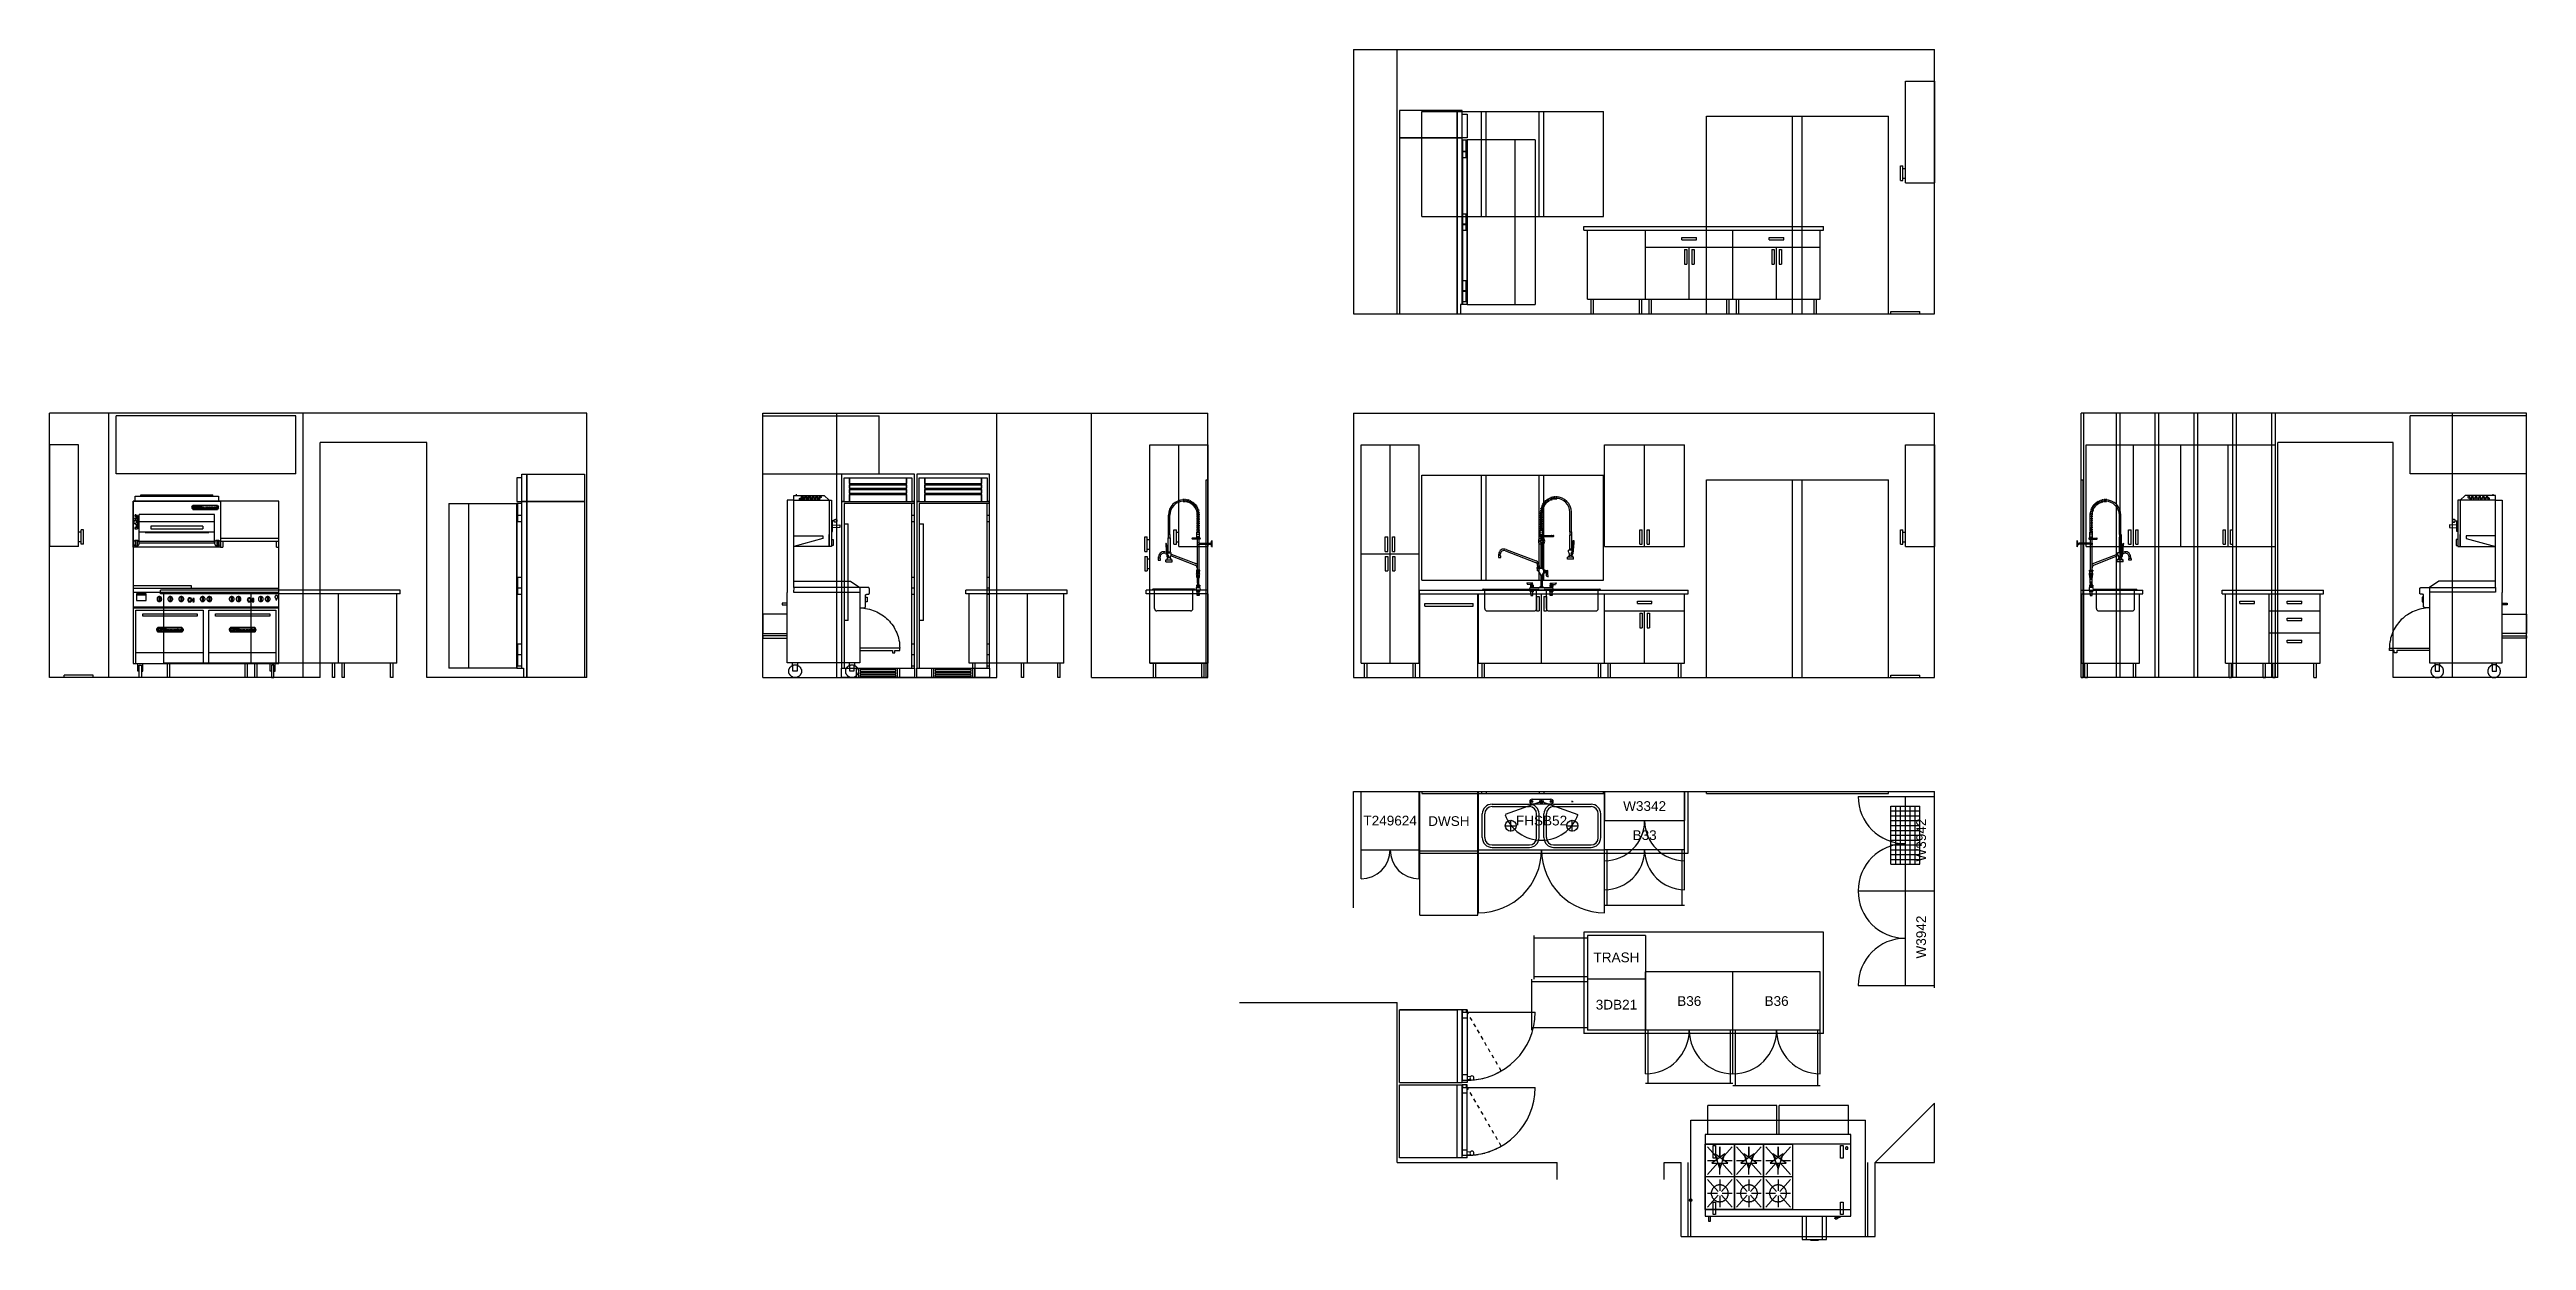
# Model space of a CAD drawing. Header units: inches. Extents: x -538 to 484, y -32 to 459.
import ezdxf

# ---------------------------------------------------------------- set-up
doc = ezdxf.new("R2010")
doc.units = ezdxf.units.IN
doc.header["$MEASUREMENT"] = 0
doc.linetypes.add('Dash', pattern=[0.25, 0.125, -0.125])
for name, color, linetype, lineweight, true_color in [('All Cabinets ... Floor', 6, 'Continuous', 25, 0xff00ff), ('All Cabinets ... Floor ... Labels', 6, 'Continuous', 25, 0xff00ff), ('All Cabinets ... Tower', 6, 'Continuous', 25, 0xff00ff), ('All Cabinets ... Tower ... Labels', 6, 'Continuous', 25, 0xff00ff), ('All Cabinets ... Wall', 6, 'Continuous', 25, 0xff00ff), ('All Cabinets ... Wall ... Labels', 6, 'Continuous', 25, 0xff00ff), ('Clearances ... Doors ... Floor', 2, 'Continuous', 25, 0xffff00), ('Clearances ... Doors ... Tower', 2, 'Continuous', 25, 0xffff00), ('Clearances ... Doors ... Wall', 2, 'Continuous', 25, 0xffff00), ('Clearances ... Drawers', 2, 'Continuous', 25, 0xffff00), ('Clearances ... Hatches', 2, 'Continuous', 25, 0xffff00), ('Countertops', 9, 'Continuous', 25, 0xc0c0c0), ('Equipment ... Dshwsh', 1, 'Continuous', 25, 0xff0000), ('Equipment ... Freezer', 1, 'Continuous', 25, 0xff0000), ('Equipment ... Fridge', 1, 'Continuous', 25, 0xff0000), ('Equipment ... Range', 1, 'Continuous', 25, 0xff0000), ('Equipment ... Range Wheels', 1, 'Continuous', 25, 0xff0000), ('Equipment ... Sink', 1, 'Continuous', 25, 0xff0000), ('Equipment ... Sink ... Faucet', 1, 'Continuous', 25, 0xff0000), ('Equipment ... Sink ... Faucet ... Arm', 1, 'Continuous', 25, 0xff0000), ('Equipment ... Sink ... Faucet ... Holes', 1, 'Continuous', 25, 0xff0000), ('Equipment ... vent', 1, 'Continuous', 25, 0xff0000), ('hood', 3, 'Continuous', 25, 0x00ff00), ('Room ... Doors And Windows', 30, 'Continuous', 25, 0xff7f00), ('Room ... Metal Walls', 253, 'Continuous', 25, 0xa0a0a4), ('Room ... Walls', 4, 'Continuous', 25, 0x00ffff), ('Room ... Walls ... Studs', 5, 'Continuous', 25, 0x0000ff)]:
    doc.layers.add(name, color=color, linetype=linetype, lineweight=lineweight, true_color=true_color)
doc.styles.add('textstyle11', font='')
doc.styles.add('textstyle12', font='')
doc.styles.add('textstyle13', font='')
doc.styles.add('textstyle14', font='')
doc.styles.add('textstyle15', font='')
doc.styles.add('textstyle16', font='')
doc.styles.add('textstyle17', font='')
doc.styles.add('textstyle18', font='')
doc.styles.add('textstyle19', font='')
doc.styles.add('textstyle20', font='')
doc.styles.add('textstyle21', font='')
doc.styles.get('textstyle11').set_extended_font_data('Liberation Sans')
doc.styles.get('textstyle12').set_extended_font_data('Liberation Sans')
doc.styles.get('textstyle13').set_extended_font_data('Liberation Sans')
doc.styles.get('textstyle14').set_extended_font_data('Liberation Sans')
doc.styles.get('textstyle15').set_extended_font_data('Liberation Sans')
doc.styles.get('textstyle16').set_extended_font_data('Liberation Sans')
doc.styles.get('textstyle17').set_extended_font_data('Liberation Sans')
doc.styles.get('textstyle18').set_extended_font_data('Liberation Sans')
doc.styles.get('textstyle19').set_extended_font_data('Liberation Sans')
doc.styles.get('textstyle20').set_extended_font_data('Liberation Sans')
doc.styles.get('textstyle21').set_extended_font_data('Liberation Sans')

msp = doc.modelspace()

# ---------------------------------------------------------------- texts
at = {"layer": 'All Cabinets ... Floor ... Labels', "char_height": 4, "attachment_point": 5}
for s, insert, style in [('FHSB52', (77.5, 141), 'textstyle17'), ('B33', (120, 135), 'textstyle19'), ('TRASH', (108.4, 84.6), 'textstyle12'), ('3DB21', (108.4, 65.1), 'textstyle13'), ('B36', (138.4, 66.6), 'textstyle14'), ('B36', (174.4, 66.6), 'textstyle11')]:
    msp.add_mtext(s, dxfattribs=dict(at, insert=insert, style=style))
at = {"layer": 'All Cabinets ... Tower ... Labels', "insert": (15.1, 141), "char_height": 4, "attachment_point": 5, "style": 'textstyle18'}
msp.add_mtext('T249624', dxfattribs=at)
at = {"layer": 'All Cabinets ... Wall ... Labels', "insert": (120, 147), "char_height": 4, "attachment_point": 5, "style": 'textstyle20'}
msp.add_mtext('W3342', dxfattribs=at)
at = {"layer": 'All Cabinets ... Wall ... Labels', "char_height": 4, "attachment_point": 5, "rotation": 90}
for insert, style in [((234, 133), 'textstyle15'), ((234, 93), 'textstyle16')]:
    msp.add_mtext('W3942', dxfattribs=dict(at, insert=insert, style=style))
at = {"layer": 'Equipment ... Dshwsh', "insert": (39.3, 140.8), "char_height": 4, "attachment_point": 5, "style": 'textstyle21'}
msp.add_mtext('DWSH', dxfattribs=at)

# ---------------------------------------------------------------- linework, layer by layer
at = {"layer": 'All Cabinets ... Floor'}
for p, q in [((96.4, 356), (96.4, 384.5)), ((96.4, 384.5), (192.4, 384.5)), ((120.4, 356), (120.4, 384.5)), ((135.4, 381.5), (141.4, 381.5)), ((135.4, 380.5), (135.4, 381.5)), ((135.4, 380.5), (141.4, 380.5)), ((141.4, 380.5), (141.4, 381.5)), ((156.4, 356), (156.4, 384.5)), ((171.4, 381.5), (177.4, 381.5)), ((171.4, 380.5), (171.4, 381.5)), ((171.4, 380.5), (177.4, 380.5)), ((177.4, 380.5), (177.4, 381.5)), ((192.4, 356), (192.4, 384.5)), ((120.4, 377.5), (156.4, 377.5)), ((136.4, 376.5), (137.4, 376.5)), ((136.4, 376.5), (136.4, 370.5)), ((136.4, 370.5), (137.4, 370.5)), ((137.4, 376.5), (137.4, 370.5)), ((138.4, 356), (138.4, 377.5)), ((139.4, 376.5), (139.4, 370.5)), ((139.4, 376.5), (140.4, 376.5)), ((139.4, 370.5), (140.4, 370.5)), ((140.4, 376.5), (140.4, 370.5)), ((156.4, 377.5), (192.4, 377.5)), ((172.4, 376.5), (173.4, 376.5)), ((172.4, 376.5), (172.4, 370.5)), ((172.4, 370.5), (173.4, 370.5)), ((173.4, 376.5), (173.4, 370.5)), ((174.4, 356), (174.4, 377.5)), ((175.4, 376.5), (175.4, 370.5)), ((175.4, 376.5), (176.4, 376.5)), ((175.4, 370.5), (176.4, 370.5)), ((176.4, 376.5), (176.4, 370.5)), ((96.4, 356), (192.4, 356)), ((97.9, 350), (97.9, 356)), ((97.9, 350), (98.9, 350)), ((98.9, 350), (98.9, 356)), ((117.9, 350), (117.9, 356)), ((117.9, 350), (118.9, 350)), ((118.9, 350), (118.9, 356)), ((121.9, 350), (121.9, 356)), ((121.9, 350), (122.9, 350)), ((122.9, 350), (122.9, 356)), ((153.9, 350), (153.9, 356)), ((153.9, 350), (154.9, 350)), ((154.9, 350), (154.9, 356)), ((157.9, 350), (157.9, 356)), ((157.9, 350), (158.9, 350)), ((158.9, 350), (158.9, 356)), ((189.9, 350), (189.9, 356)), ((189.9, 350), (190.9, 350)), ((190.9, 350), (190.9, 356)), ((-490.4, 206), (-490.4, 234.5)), ((-394.4, 234.5), (-490.4, 234.5)), ((-454.4, 206), (-454.4, 234.5)), ((-418.4, 206), (-418.4, 234.5)), ((-394.4, 206), (-394.4, 234.5)), ((-158.4, 206), (-158.4, 234.5)), ((-119.4, 234.5), (-158.4, 234.5)), ((-134.4, 206), (-134.4, 234.5)), ((-119.4, 206), (-119.4, 234.5)), ((-84, 206), (-84, 234.5)), ((-60, 234.5), (-84, 234.5)), ((-60, 234.5), (-60, 206)), ((51.5, 206), (51.5, 234.5)), ((51.5, 234.5), (136.5, 234.5)), ((75.5, 233.5), (76.5, 233.5)), ((75.5, 233.5), (75.5, 227.5)), ((75.5, 227.5), (76.5, 227.5)), ((76.5, 233.5), (76.5, 227.5)), ((77.5, 206), (77.5, 234.5)), ((78.5, 233.5), (78.5, 227.5)), ((78.5, 233.5), (79.5, 233.5)), ((78.5, 227.5), (79.5, 227.5)), ((79.5, 233.5), (79.5, 227.5)), ((103.5, 206), (103.5, 234.5)), ((103.5, 227.5), (136.5, 227.5)), ((117, 231.5), (123, 231.5)), ((117, 230.5), (117, 231.5)), ((117, 230.5), (123, 230.5)), ((118, 226.5), (119, 226.5)), ((118, 226.5), (118, 220.5)), ((119, 226.5), (119, 220.5)), ((120, 206), (120, 227.5)), ((121, 226.5), (121, 220.5)), ((121, 226.5), (122, 226.5)), ((122, 226.5), (122, 220.5)), ((123, 230.5), (123, 231.5)), ((136.5, 206), (136.5, 234.5)), ((300, 234.5), (324, 234.5)), ((300, 234.5), (300, 206)), ((324, 206), (324, 234.5)), ((359.4, 206), (359.4, 234.5)), ((359.4, 234.5), (398.4, 234.5)), ((365.4, 231.5), (371.4, 231.5)), ((365.4, 230.5), (365.4, 231.5)), ((365.4, 230.5), (371.4, 230.5)), ((371.4, 230.5), (371.4, 231.5)), ((377.4, 206), (377.4, 234.5)), ((377.4, 227.5), (398.4, 227.5)), ((384.9, 231.5), (390.9, 231.5)), ((384.9, 230.5), (384.9, 231.5)), ((384.9, 230.5), (390.9, 230.5)), ((390.9, 230.5), (390.9, 231.5)), ((398.4, 206), (398.4, 234.5)), ((118, 220.5), (119, 220.5)), ((121, 220.5), (122, 220.5)), ((377.4, 218.5), (398.4, 218.5)), ((384.9, 224.5), (390.9, 224.5)), ((384.9, 223.5), (384.9, 224.5)), ((384.9, 223.5), (390.9, 223.5)), ((384.9, 215.5), (390.9, 215.5)), ((384.9, 214.5), (384.9, 215.5)), ((384.9, 214.5), (390.9, 214.5)), ((390.9, 223.5), (390.9, 224.5)), ((390.9, 214.5), (390.9, 215.5)), ((-394.4, 206), (-490.4, 206)), ((-488.9, 200), (-488.9, 206)), ((-487.9, 200), (-487.9, 206)), ((-456.9, 200), (-456.9, 206)), ((-455.9, 200), (-455.9, 206)), ((-452.9, 200), (-452.9, 206)), ((-451.9, 200), (-451.9, 206)), ((-420.9, 200), (-420.9, 206)), ((-419.9, 200), (-419.9, 206)), ((-416.9, 200), (-416.9, 206)), ((-415.9, 200), (-415.9, 206)), ((-396.9, 200), (-396.9, 206)), ((-395.9, 200), (-395.9, 206)), ((-119.4, 206), (-158.4, 206)), ((-156.9, 200), (-156.9, 206)), ((-155.9, 200), (-155.9, 206)), ((-136.9, 200), (-136.9, 206)), ((-135.9, 200), (-135.9, 206)), ((-121.9, 200), (-121.9, 206)), ((-120.9, 200), (-120.9, 206)), ((-60, 206), (-84, 206)), ((-82.5, 200), (-82.5, 206)), ((-81.5, 200), (-81.5, 206)), ((-62.5, 200), (-62.5, 206)), ((-61.5, 200), (-61.5, 206)), ((51.5, 206), (75.5, 206)), ((51.5, 206), (136.5, 206)), ((53, 200), (53, 206)), ((54, 200), (54, 206)), ((101, 200), (101, 206)), ((102, 200), (102, 206)), ((105, 200), (105, 206)), ((106, 200), (106, 206)), ((134, 200), (134, 206)), ((135, 200), (135, 206)), ((300, 206), (324, 206)), ((301.5, 200), (301.5, 206)), ((302.5, 200), (302.5, 206)), ((321.5, 200), (321.5, 206)), ((322.5, 200), (322.5, 206)), ((359.4, 206), (398.4, 206)), ((360.9, 200), (360.9, 206)), ((361.9, 200), (361.9, 206)), ((374.9, 200), (374.9, 206)), ((375.9, 200), (375.9, 206)), ((378.9, 200), (378.9, 206)), ((379.9, 200), (379.9, 206)), ((395.9, 200), (395.9, 206)), ((396.9, 200), (396.9, 206)), ((-487.9, 200), (-488.9, 200)), ((-455.9, 200), (-456.9, 200)), ((-451.9, 200), (-452.9, 200)), ((-419.9, 200), (-420.9, 200)), ((-415.9, 200), (-416.9, 200)), ((-395.9, 200), (-396.9, 200)), ((-155.9, 200), (-156.9, 200)), ((-135.9, 200), (-136.9, 200)), ((-120.9, 200), (-121.9, 200)), ((-61.5, 200), (-62.5, 200)), ((53, 200), (54, 200)), ((101, 200), (102, 200)), ((105, 200), (106, 200)), ((134, 200), (135, 200)), ((301.5, 200), (302.5, 200)), ((360.9, 200), (361.9, 200)), ((374.9, 200), (375.9, 200)), ((378.9, 200), (379.9, 200)), ((395.9, 200), (396.9, 200)), ((51.5, 153), (103.5, 153)), ((51.5, 129), (51.5, 153)), ((103.5, 129), (103.5, 153)), ((103.5, 153), (136.5, 153)), ((136.5, 129), (136.5, 153)), ((51.5, 129), (103.5, 129)), ((136.5, 129), (103.5, 129)), ((120.4, 93.6), (96.4, 93.6)), ((96.4, 93.6), (96.4, 75.6)), ((120.4, 93.6), (120.4, 75.6)), ((120.4, 75.6), (96.4, 75.6)), ((96.4, 75.6), (96.4, 54.6)), ((120.4, 54.6), (120.4, 78.6)), ((156.4, 78.6), (120.4, 78.6)), ((120.4, 75.6), (120.4, 54.6)), ((192.4, 78.6), (156.4, 78.6)), ((156.4, 54.6), (156.4, 78.6)), ((192.4, 54.6), (192.4, 78.6)), ((120.4, 54.6), (96.4, 54.6)), ((156.4, 54.6), (120.4, 54.6)), ((192.4, 54.6), (156.4, 54.6))]:
    msp.add_line(p, q, dxfattribs=at)
at = {"layer": 'All Cabinets ... Tower'}
for p, q in [((-84, 296), (-60, 296)), ((-84, 206), (-84, 296)), ((-60, 206), (-60, 296)), ((3.1, 206), (3.1, 296)), ((3.1, 296), (27.1, 296)), ((15.1, 206), (15.1, 296)), ((27.1, 206), (27.1, 296)), ((-86, 258), (-85, 258)), ((-86, 252), (-86, 258)), ((-85, 252), (-85, 258)), ((-85, 257), (-84, 257)), ((13.1, 252), (13.1, 258)), ((13.1, 258), (14.1, 258)), ((14.1, 252), (14.1, 258)), ((16.1, 252), (16.1, 258)), ((16.1, 258), (17.1, 258)), ((17.1, 252), (17.1, 258)), ((-86, 252), (-85, 252)), ((-86, 250), (-85, 250)), ((-86, 250), (-86, 244)), ((-85, 253), (-84, 253)), ((-85, 250), (-85, 244)), ((-85, 249), (-84, 249)), ((3.1, 251), (27.1, 251)), ((13.1, 252), (14.1, 252)), ((13.1, 250), (14.1, 250)), ((13.1, 250), (13.1, 244)), ((14.1, 250), (14.1, 244)), ((16.1, 252), (17.1, 252)), ((16.1, 250), (16.1, 244)), ((16.1, 250), (17.1, 250)), ((17.1, 250), (17.1, 244)), ((-86, 244), (-85, 244)), ((-85, 245), (-84, 245)), ((13.1, 244), (14.1, 244)), ((16.1, 244), (17.1, 244)), ((-84, 206), (-60, 206)), ((-82.5, 200), (-82.5, 206)), ((-81.5, 200), (-81.5, 206)), ((-62.5, 200), (-62.5, 206)), ((-61.5, 200), (-61.5, 206)), ((3.1, 206), (27.1, 206)), ((4.6, 200), (4.6, 206)), ((5.6, 200), (5.6, 206)), ((24.6, 200), (24.6, 206)), ((25.6, 200), (25.6, 206)), ((-82.5, 200), (-81.5, 200)), ((-62.5, 200), (-61.5, 200)), ((4.6, 200), (5.6, 200)), ((24.6, 200), (25.6, 200)), ((3.1, 153), (27.1, 153)), ((3.1, 129), (3.1, 153)), ((27.1, 129), (27.1, 153)), ((3.1, 129), (27.1, 129))]:
    msp.add_line(p, q, dxfattribs=at)
at = {"layer": 'All Cabinets ... Wall'}
for p, q in [((227.5, 446), (239.5, 446)), ((227.5, 404), (227.5, 446)), ((239.5, 446), (239.5, 404)), ((225.5, 411), (226.5, 411)), ((225.5, 405), (225.5, 411)), ((226.5, 405), (226.5, 411)), ((226.5, 410), (227.5, 410)), ((225.5, 405), (226.5, 405)), ((226.5, 406), (227.5, 406)), ((227.5, 404), (239.5, 404)), ((-525.5, 296), (-537.5, 296)), ((-537.5, 296), (-537.5, 254)), ((-525.5, 254), (-525.5, 296)), ((-72, 296), (-60, 296)), ((-72, 254), (-72, 296)), ((-60, 296), (-60, 254)), ((103.5, 254), (103.5, 296)), ((103.5, 296), (136.5, 296)), ((120, 254), (120, 296)), ((136.5, 254), (136.5, 296)), ((227.5, 296), (239.5, 296)), ((227.5, 254), (227.5, 296)), ((239.5, 296), (239.5, 254)), ((302, 254), (302, 296)), ((302, 296), (380, 296)), ((321.5, 254), (321.5, 296)), ((341, 254), (341, 296)), ((360.5, 254), (360.5, 296)), ((380, 254), (380, 296)), ((-524.5, 260), (-525.5, 260)), ((-524.5, 256), (-525.5, 256)), ((-523.5, 261), (-524.5, 261)), ((-524.5, 255), (-524.5, 261)), ((-523.5, 255), (-523.5, 261)), ((-74, 261), (-73, 261)), ((-74, 255), (-74, 261)), ((-73, 255), (-73, 261)), ((-73, 260), (-72, 260)), ((-73, 256), (-72, 256)), ((118, 255), (118, 261)), ((118, 261), (119, 261)), ((119, 255), (119, 261)), ((121, 255), (121, 261)), ((121, 261), (122, 261)), ((122, 255), (122, 261)), ((225.5, 261), (226.5, 261)), ((225.5, 255), (225.5, 261)), ((226.5, 255), (226.5, 261)), ((226.5, 260), (227.5, 260)), ((226.5, 256), (227.5, 256)), ((319.5, 255), (319.5, 261)), ((319.5, 261), (320.5, 261)), ((320.5, 255), (320.5, 261)), ((322.5, 255), (322.5, 261)), ((322.5, 261), (323.5, 261)), ((323.5, 255), (323.5, 261)), ((358.5, 255), (358.5, 261)), ((358.5, 261), (359.5, 261)), ((359.5, 255), (359.5, 261)), ((361.5, 255), (361.5, 261)), ((361.5, 261), (362.5, 261)), ((362.5, 255), (362.5, 261)), ((-525.5, 254), (-537.5, 254)), ((-523.5, 255), (-524.5, 255)), ((-74, 255), (-73, 255)), ((-72, 254), (-60, 254)), ((103.5, 254), (136.5, 254)), ((118, 255), (119, 255)), ((121, 255), (122, 255)), ((225.5, 255), (226.5, 255)), ((227.5, 254), (239.5, 254)), ((302, 254), (380, 254)), ((319.5, 255), (320.5, 255)), ((322.5, 255), (323.5, 255)), ((358.5, 255), (359.5, 255)), ((361.5, 255), (362.5, 255)), ((103.5, 153), (136.5, 153)), ((103.5, 153), (103.5, 141)), ((136.5, 153), (136.5, 141)), ((227.5, 73), (227.5, 151)), ((227.5, 151), (239.5, 151)), ((239.5, 73), (239.5, 151)), ((103.5, 141), (136.5, 141)), ((227.5, 112), (239.5, 112)), ((227.5, 73), (239.5, 73))]:
    msp.add_line(p, q, dxfattribs=at)
at = {"layer": 'Clearances ... Doors ... Floor', "ltscale": 5}
for p, q in [((66.7, 421.8), (46.9, 421.8)), ((74.9, 421.8), (66.7, 421.8)), ((66.7, 353.9), (66.7, 421.8)), ((74.9, 421.8), (74.9, 353.9)), ((46.9, 353.9), (66.7, 353.9)), ((66.7, 353.9), (74.9, 353.9)), ((-372.9, 271.8), (-372.9, 203.9)), ((-372.9, 271.8), (-364.7, 271.8)), ((-364.7, 271.8), (-344.9, 271.8)), ((-364.7, 203.9), (-364.7, 271.8)), ((-364.7, 203.9), (-372.9, 203.9)), ((-344.9, 203.9), (-364.7, 203.9))]:
    msp.add_line(p, q, dxfattribs=at)
at = {"layer": 'Clearances ... Doors ... Floor'}
for p, q in [((51.5, 103), (51.5, 129)), ((103.5, 103), (103.5, 129)), ((103.5, 112.5), (103.5, 129)), ((136.5, 112.5), (136.5, 129)), ((46.9, 62), (74.9, 62)), ((120.4, 36.6), (120.4, 54.6)), ((156.4, 36.6), (156.4, 54.6)), ((156.4, 36.6), (156.4, 54.6)), ((192.4, 36.6), (192.4, 54.6)), ((46.9, 31), (74.9, 31))]:
    msp.add_line(p, q, dxfattribs=at)
at = {"layer": 'Clearances ... Doors ... Floor', "linetype": 'Dash', "ltscale": 12}
for p, q in [((60.9, 37.8), (46.9, 62)), ((60.9, 6.8), (46.9, 31))]:
    msp.add_line(p, q, dxfattribs=at)
at = {"layer": 'Clearances ... Doors ... Floor'}
for centre, radius, start, end in [((51.5, 129), 26, 270, 0), ((103.5, 129), 26, 180, 270), ((103.5, 129), 16.5, 270, 0), ((136.5, 129), 16.5, 180, 270), ((46.9, 62), 28, 269.9999, 359.9999), ((120.4, 54.6), 18, 270, 0), ((156.4, 54.6), 18, 180, 270), ((156.4, 54.6), 18, 270, 0), ((192.4, 54.6), 18, 180, 270), ((46.9, 31), 28, 269.9999, 359.9999)]:
    msp.add_arc(centre, radius, start, end, dxfattribs=at)
at = {"layer": 'Clearances ... Doors ... Floor', "linetype": 'Dash', "ltscale": 12}
for centre in [(46.9, 62), (46.9, 31)]:
    msp.add_arc(centre, 28, 270, 300, dxfattribs=at)
at = {"layer": 'Clearances ... Doors ... Tower'}
for p, q in [((3.1, 117), (3.1, 129)), ((27.1, 117), (27.1, 129))]:
    msp.add_line(p, q, dxfattribs=at)
for centre, start, end in [((3.1, 129), 270, 0), ((27.1, 129), 180, 270)]:
    msp.add_arc(centre, 12, start, end, dxfattribs=at)
at = {"layer": 'Clearances ... Doors ... Wall'}
for p, q in [((208, 151), (227.5, 151)), ((103.5, 124.5), (103.5, 141)), ((136.5, 124.5), (136.5, 141)), ((208, 112), (227.5, 112)), ((208, 73), (227.5, 73))]:
    msp.add_line(p, q, dxfattribs=at)
for centre, radius, start, end in [((227.5, 151), 19.5, 180, 270), ((103.5, 141), 16.5, 270, 0), ((136.5, 141), 16.5, 180, 270), ((227.5, 112), 19.5, 90, 180), ((227.5, 112), 19.5, 180, 270), ((227.5, 73), 19.5, 90, 180)]:
    msp.add_arc(centre, radius, start, end, dxfattribs=at)
at = {"layer": 'Clearances ... Drawers'}
for p, q in [((104.5, 106), (104.5, 129)), ((135.5, 106), (135.5, 129)), ((136.5, 106), (103.5, 106)), ((74.4, 93.6), (74.4, 75.6)), ((96.4, 92.6), (74.4, 92.6)), ((73.4, 75.6), (73.4, 54.6)), ((96.4, 74.6), (73.4, 74.6)), ((96.4, 76.6), (74.4, 76.6)), ((96.4, 55.6), (73.4, 55.6)), ((121.4, 32.6), (121.4, 54.6)), ((155.4, 32.6), (155.4, 54.6)), ((157.4, 31.6), (157.4, 54.6)), ((191.4, 31.6), (191.4, 54.6)), ((156.4, 32.6), (120.4, 32.6)), ((192.4, 31.6), (156.4, 31.6))]:
    msp.add_line(p, q, dxfattribs=at)
at = {"layer": 'Clearances ... Hatches'}
for p, q in [((27.4, 102), (27.4, 128.5)), ((51.3, 102), (51.3, 128.5)), ((27.4, 102), (51.3, 102)), ((174.5, 23.6), (146, 23.6)), ((146, 11.6), (146, 23.6)), ((174.5, 11.6), (174.5, 23.6)), ((204, 23.6), (175.5, 23.6)), ((175.5, 11.6), (175.5, 23.6)), ((204, 11.6), (204, 23.6))]:
    msp.add_line(p, q, dxfattribs=at)
for points in [[(-203.5, 228.7), (-202.7, 228.7), (-201.9, 228.6), (-201.1, 228.5), (-200.3, 228.4), (-199.5, 228.2), (-198.7, 228), (-198, 227.7), (-197.2, 227.4), (-196.5, 227.1), (-195.8, 226.7), (-195.1, 226.3), (-194.4, 225.9), (-193.7, 225.4), (-193.1, 224.9), (-192.5, 224.4), (-191.9, 223.9), (-191.3, 223.3), (-190.8, 222.6), (-190.3, 222), (-189.8, 221.3), (-189.4, 220.7), (-189, 220), (-188.6, 219.2), (-188.3, 218.5), (-188, 217.7), (-187.7, 217), (-187.5, 216.2), (-187.4, 215.4), (-187.2, 214.6), (-187.1, 213.8), (-187.1, 213), (-187, 212.2)], [(443.5, 228.7), (442.7, 228.7), (441.9, 228.6), (441.1, 228.5), (440.3, 228.4), (439.5, 228.2), (438.7, 228), (438, 227.7), (437.2, 227.4), (436.5, 227.1), (435.8, 226.7), (435.1, 226.3), (434.4, 225.9), (433.7, 225.4), (433.1, 224.9), (432.5, 224.4), (431.9, 223.9), (431.3, 223.3), (430.8, 222.6), (430.3, 222), (429.8, 221.3), (429.4, 220.7), (429, 220), (428.6, 219.2), (428.3, 218.5), (428, 217.7), (427.7, 217), (427.5, 216.2), (427.4, 215.4), (427.2, 214.6), (427.1, 213.8), (427.1, 213), (427, 212.2)], [(-203.5, 211.2), (-190, 211.2), (-190, 210.2), (-189, 210.2), (-189, 211.2), (-187, 211.2), (-187, 212.2), (-203.5, 212.2)], [(443.5, 211.2), (430, 211.2), (430, 210.2), (429, 210.2), (429, 211.2), (427, 211.2), (427, 212.2), (443.5, 212.2)]]:
    msp.add_lwpolyline(points, dxfattribs=at)
at = {"layer": 'Countertops'}
for p, q in [((95, 386), (193.8, 386)), ((95, 384.5), (95, 386)), ((95, 384.5), (193.8, 384.5)), ((193.8, 384.5), (193.8, 386)), ((-393, 236), (-491.8, 236)), ((-491.8, 234.5), (-491.8, 236)), ((-393, 234.5), (-393, 236)), ((-159.8, 234.5), (-159.8, 236)), ((-118, 236), (-159.8, 236)), ((-118, 234.5), (-118, 236)), ((-85.4, 234.5), (-85.4, 236)), ((-60, 236), (-85.4, 236)), ((27.1, 236), (137.9, 236)), ((27.1, 236), (27.1, 234.5)), ((137.9, 234.5), (137.9, 236)), ((300, 236), (325.4, 236)), ((325.4, 234.5), (325.4, 236)), ((358, 234.5), (358, 236)), ((358, 236), (399.8, 236)), ((399.8, 234.5), (399.8, 236)), ((-393, 234.5), (-491.8, 234.5)), ((-118, 234.5), (-159.8, 234.5)), ((-60, 234.5), (-85.4, 234.5)), ((27.1, 234.5), (137.9, 234.5)), ((300, 234.5), (325.4, 234.5)), ((358, 234.5), (399.8, 234.5)), ((27.1, 153), (137.9, 153)), ((27.1, 127.6), (27.1, 153)), ((137.9, 127.6), (137.9, 153)), ((27.1, 127.6), (137.9, 127.6)), ((193.8, 95), (95, 95)), ((95, 95), (95, 53.2)), ((193.8, 53.2), (193.8, 95)), ((193.8, 53.2), (95, 53.2))]:
    msp.add_line(p, q, dxfattribs=at)
at = {"layer": 'Equipment ... Dshwsh'}
for p, q in [((27.4, 234.5), (51.3, 234.5)), ((27.4, 200), (27.4, 234.5)), ((29.4, 230.5), (49.3, 230.5)), ((29.4, 229.5), (29.4, 230.5)), ((29.4, 229.5), (49.3, 229.5)), ((49.3, 229.5), (49.3, 230.5)), ((51.3, 200), (51.3, 234.5)), ((27.4, 200), (51.3, 200)), ((27.4, 128.5), (27.4, 153)), ((27.4, 153), (51.3, 153)), ((51.3, 128.5), (51.3, 153)), ((27.4, 128.5), (51.3, 128.5))]:
    msp.add_line(p, q, dxfattribs=at)
at = {"layer": 'Equipment ... Freezer'}
for p, q in [((-211, 283.9), (-211, 272.6)), ((-181, 283.9), (-211, 283.9)), ((-210, 272.6), (-210, 282.4)), ((-210, 282.4), (-207.7, 282.4)), ((-207.7, 282.4), (-207.7, 272.6)), ((-207.7, 280.1), (-207.7, 282.4)), ((-207.7, 282.4), (-184.3, 282.4)), ((-207.7, 280.1), (-184.3, 280.1)), ((-207.7, 278.1), (-207.7, 279.5)), ((-207.7, 279.5), (-184.3, 279.5)), ((-207.7, 278.1), (-184.3, 278.1)), ((-207.7, 276.1), (-207.7, 277.5)), ((-207.7, 277.5), (-184.3, 277.5)), ((-207.7, 276.1), (-184.3, 276.1)), ((-184.3, 272.6), (-184.3, 282.4)), ((-184.3, 282.4), (-182, 282.4)), ((-184.3, 282.4), (-184.3, 280.1)), ((-184.3, 279.5), (-184.3, 278.1)), ((-184.3, 277.5), (-184.3, 276.1)), ((-182, 282.4), (-182, 272.6)), ((-181, 272.6), (-181, 283.9)), ((-210, 272.6), (-211, 272.6)), ((-211, 272.6), (-211, 203.9)), ((-211, 272.6), (-210, 272.6)), ((-210, 272.6), (-207.7, 272.6)), ((-182, 271.8), (-210, 271.8)), ((-210, 271.8), (-210, 203.9)), ((-207.7, 272.6), (-207.7, 275.5)), ((-207.7, 275.5), (-184.3, 275.5)), ((-207.7, 272.6), (-184.3, 272.6)), ((-184.3, 275.5), (-184.3, 272.6)), ((-184.3, 272.6), (-182, 272.6)), ((-181, 272.6), (-182, 272.6)), ((-182, 272.6), (-181, 272.6)), ((-182, 203.9), (-182, 271.8)), ((-181, 271.8), (-182, 271.8)), ((-182, 267), (-181, 267)), ((-181, 266.9), (-182, 266.9)), ((-181, 271.8), (-181, 272.6)), ((-181, 267), (-181, 271.8)), ((-181, 266.9), (-181, 267)), ((-181, 264.4), (-181, 266.9)), ((-210, 263.4), (-210, 223.5)), ((-210, 263.4), (-208.3, 263.4)), ((-208.3, 223.5), (-208.3, 263.4)), ((-182, 264.4), (-181, 264.4)), ((-181, 241.3), (-181, 264.4)), ((-181, 241.3), (-182, 241.3)), ((-182, 237), (-181, 237)), ((-181, 236.9), (-182, 236.9)), ((-181, 237), (-181, 241.3)), ((-181, 236.9), (-181, 237)), ((-181, 234.4), (-181, 236.9)), ((-182, 234.4), (-181, 234.4)), ((-181, 213.8), (-181, 234.4)), ((-208.3, 223.5), (-210, 223.5)), ((-181, 213.8), (-182, 213.8)), ((-182, 209.5), (-181, 209.5)), ((-181, 209.4), (-182, 209.4)), ((-182, 204.9), (-181, 204.9)), ((-181, 209.5), (-181, 213.8)), ((-181, 209.4), (-181, 209.5)), ((-181, 204.9), (-181, 209.4)), ((-181, 203.9), (-181, 204.9)), ((-211, 203.9), (-210, 203.9)), ((-211, 200), (-211, 203.9)), ((-204.8, 200), (-211, 200)), ((-210, 203.9), (-182, 203.9)), ((-204.8, 200), (-204.8, 203.9)), ((-204.1, 200), (-204.8, 200)), ((-204.1, 203.9), (-204.1, 200)), ((-187.9, 200), (-204.1, 200)), ((-203.4, 203.3), (-203.4, 202.7)), ((-188.6, 203.3), (-203.4, 203.3)), ((-203.4, 202.7), (-188.6, 202.7)), ((-203.4, 202.1), (-203.4, 201.5)), ((-188.6, 202.1), (-203.4, 202.1)), ((-203.4, 201.5), (-188.6, 201.5)), ((-203.4, 201), (-203.4, 200.4)), ((-188.6, 201), (-203.4, 201)), ((-203.4, 200.4), (-188.6, 200.4)), ((-188.6, 202.7), (-188.6, 203.3)), ((-188.6, 201.5), (-188.6, 202.1)), ((-188.6, 200.4), (-188.6, 201)), ((-187.9, 200), (-187.9, 203.9)), ((-187.2, 200), (-187.9, 200)), ((-187.2, 203.9), (-187.2, 200)), ((-181, 200), (-187.2, 200)), ((-182, 203.9), (-181, 203.9)), ((-181, 203.9), (-181, 200)), ((19, 2), (19, 32)), ((19, 32), (44.8, 32)), ((42.8, 2), (42.8, 32)), ((44.8, 2), (44.8, 32)), ((46.9, 32), (44.8, 32)), ((44.8, 31), (46.9, 31)), ((44.9, 32), (44.9, 31)), ((44.9, 3), (44.9, 31)), ((46.4, 32), (46.4, 31)), ((46.9, 2), (46.9, 32)), ((44.8, 28.7), (46.9, 28.7)), ((46.9, 2), (19, 2)), ((44.8, 5.3), (46.9, 5.3)), ((44.8, 3), (46.9, 3)), ((48, 4.3), (46.9, 4.5)), ((46.9, 3.2), (48, 3.4))]:
    msp.add_line(p, q, dxfattribs=at)
for start, end in [(90, 270), (270, 90)]:
    msp.add_arc((48.8, 3.9), 0.844, start, end, dxfattribs=at)
at = {"layer": 'Equipment ... Fridge'}
for p, q in [((42.8, 433.9), (19, 433.9)), ((19, 433.9), (19, 422.6)), ((42.8, 433.9), (42.8, 422.6)), ((44.8, 433.9), (42.8, 433.9)), ((42.8, 422.6), (42.8, 433.9)), ((44.8, 422.6), (44.8, 433.9)), ((44.8, 432.4), (46.9, 432.4)), ((46.9, 432.4), (46.9, 422.6)), ((19, 422.6), (42.8, 422.6)), ((19, 422.6), (19, 350)), ((42.8, 422.6), (19, 422.6)), ((42.8, 422.6), (42.8, 350)), ((44.8, 422.6), (42.8, 422.6)), ((42.8, 422.6), (44.8, 422.6)), ((42.8, 350), (42.8, 422.6)), ((44.8, 353.9), (44.8, 422.6)), ((46.9, 422.6), (44.8, 422.6)), ((44.9, 421.8), (44.9, 417)), ((44.9, 421.8), (46.4, 421.8)), ((46.4, 421.8), (46.9, 421.8)), ((46.4, 417), (46.4, 421.8)), ((46.9, 353.9), (46.9, 421.8)), ((46.9, 421.8), (46.9, 353.9)), ((44.9, 417), (44.9, 416.9)), ((46.4, 417), (44.9, 417)), ((44.9, 416.9), (44.9, 414.4)), ((44.9, 416.9), (46.4, 416.9)), ((44.9, 414.4), (44.9, 391.3)), ((46.4, 414.4), (44.9, 414.4)), ((46.4, 414.4), (46.4, 416.9)), ((44.9, 391.3), (44.9, 387)), ((44.9, 391.3), (46.4, 391.3)), ((46.4, 387), (46.4, 391.3)), ((44.9, 387), (44.9, 386.9)), ((46.4, 387), (44.9, 387)), ((44.9, 386.9), (44.9, 384.4)), ((44.9, 386.9), (46.4, 386.9)), ((44.9, 384.4), (44.9, 363.8)), ((46.4, 384.4), (44.9, 384.4)), ((46.4, 384.4), (46.4, 386.9)), ((44.9, 363.8), (44.9, 359.5)), ((44.9, 363.8), (46.4, 363.8)), ((44.9, 359.5), (44.9, 359.4)), ((46.4, 359.5), (44.9, 359.5)), ((44.9, 359.4), (44.9, 354.9)), ((44.9, 359.4), (46.4, 359.4)), ((46.4, 359.5), (46.4, 363.8)), ((46.4, 354.9), (46.4, 359.4)), ((19, 350), (42.8, 350)), ((42.8, 350), (44.1, 350)), ((44.8, 353.9), (44.1, 353.9)), ((44.1, 353.9), (44.1, 350)), ((44.9, 354.9), (44.9, 353.9)), ((46.4, 354.9), (44.9, 354.9)), ((46.9, 353.9), (44.9, 353.9)), ((-342.8, 282.4), (-344.9, 282.4)), ((-344.9, 282.4), (-344.9, 272.6)), ((-342.8, 272.6), (-342.8, 283.9)), ((-342.8, 283.9), (-340.8, 283.9)), ((-340.8, 283.9), (-340.8, 272.6)), ((-340.8, 283.9), (-317, 283.9)), ((-340.8, 272.6), (-340.8, 283.9)), ((-317, 283.9), (-317, 272.6)), ((-180, 283.9), (-180, 272.6)), ((-150, 283.9), (-180, 283.9)), ((-179, 272.6), (-179, 282.4)), ((-179, 282.4), (-176.7, 282.4)), ((-176.7, 282.4), (-176.7, 272.6)), ((-176.7, 280.1), (-176.7, 282.4)), ((-176.7, 282.4), (-153.3, 282.4)), ((-176.7, 280.1), (-153.3, 280.1)), ((-176.7, 278.1), (-176.7, 279.5)), ((-176.7, 279.5), (-153.3, 279.5)), ((-176.7, 278.1), (-153.3, 278.1)), ((-176.7, 276.1), (-176.7, 277.5)), ((-176.7, 277.5), (-153.3, 277.5)), ((-176.7, 276.1), (-153.3, 276.1)), ((-153.3, 272.6), (-153.3, 282.4)), ((-153.3, 282.4), (-151, 282.4)), ((-153.3, 282.4), (-153.3, 280.1)), ((-153.3, 279.5), (-153.3, 278.1)), ((-153.3, 277.5), (-153.3, 276.1)), ((-151, 282.4), (-151, 272.6)), ((-150, 272.6), (-150, 283.9)), ((-344.9, 272.6), (-342.8, 272.6)), ((-344.9, 203.9), (-344.9, 271.8)), ((-344.4, 271.8), (-344.9, 271.8)), ((-344.9, 271.8), (-344.9, 203.9)), ((-344.4, 267), (-344.4, 271.8)), ((-342.9, 271.8), (-344.4, 271.8)), ((-344.4, 267), (-342.9, 267)), ((-344.4, 264.4), (-344.4, 266.9)), ((-342.9, 266.9), (-344.4, 266.9)), ((-342.9, 271.8), (-342.9, 267)), ((-342.9, 267), (-342.9, 266.9)), ((-342.9, 266.9), (-342.9, 264.4)), ((-342.8, 203.9), (-342.8, 272.6)), ((-342.8, 272.6), (-340.8, 272.6)), ((-340.8, 272.6), (-342.8, 272.6)), ((-340.8, 272.6), (-340.8, 200)), ((-317, 272.6), (-340.8, 272.6)), ((-340.8, 200), (-340.8, 272.6)), ((-340.8, 272.6), (-317, 272.6)), ((-317, 272.6), (-317, 200)), ((-179, 272.6), (-180, 272.6)), ((-180, 272.6), (-180, 203.9)), ((-180, 272.6), (-179, 272.6)), ((-179, 272.6), (-176.7, 272.6)), ((-151, 271.8), (-179, 271.8)), ((-179, 271.8), (-179, 203.9)), ((-176.7, 272.6), (-176.7, 275.5)), ((-176.7, 275.5), (-153.3, 275.5)), ((-176.7, 272.6), (-153.3, 272.6)), ((-153.3, 275.5), (-153.3, 272.6)), ((-153.3, 272.6), (-151, 272.6)), ((-150, 272.6), (-151, 272.6)), ((-151, 272.6), (-150, 272.6)), ((-151, 203.9), (-151, 271.8)), ((-150, 271.8), (-151, 271.8)), ((-151, 267), (-150, 267)), ((-150, 266.9), (-151, 266.9)), ((-150, 271.8), (-150, 272.6)), ((-150, 267), (-150, 271.8)), ((-150, 266.9), (-150, 267)), ((-150, 264.4), (-150, 266.9)), ((-344.4, 264.4), (-342.9, 264.4)), ((-342.9, 264.4), (-342.9, 241.3)), ((-179, 263.4), (-179, 223.5)), ((-179, 263.4), (-177.3, 263.4)), ((-177.3, 223.5), (-177.3, 263.4)), ((-151, 264.4), (-150, 264.4)), ((-150, 241.3), (-150, 264.4)), ((-344.4, 237), (-344.4, 241.3)), ((-342.9, 241.3), (-344.4, 241.3)), ((-344.4, 237), (-342.9, 237)), ((-344.4, 234.4), (-344.4, 236.9)), ((-342.9, 236.9), (-344.4, 236.9)), ((-342.9, 241.3), (-342.9, 237)), ((-342.9, 237), (-342.9, 236.9)), ((-342.9, 236.9), (-342.9, 234.4)), ((-150, 241.3), (-151, 241.3)), ((-151, 237), (-150, 237)), ((-150, 236.9), (-151, 236.9)), ((-150, 237), (-150, 241.3)), ((-150, 236.9), (-150, 237)), ((-150, 234.4), (-150, 236.9)), ((-344.4, 234.4), (-342.9, 234.4)), ((-342.9, 234.4), (-342.9, 213.8)), ((-151, 234.4), (-150, 234.4)), ((-150, 213.8), (-150, 234.4)), ((-177.3, 223.5), (-179, 223.5)), ((-344.4, 209.5), (-344.4, 213.8)), ((-342.9, 213.8), (-344.4, 213.8)), ((-344.4, 209.5), (-342.9, 209.5)), ((-344.4, 204.9), (-344.4, 209.4)), ((-342.9, 209.4), (-344.4, 209.4)), ((-344.4, 204.9), (-342.9, 204.9)), ((-342.9, 213.8), (-342.9, 209.5)), ((-342.9, 209.5), (-342.9, 209.4)), ((-342.9, 209.4), (-342.9, 204.9)), ((-342.9, 204.9), (-342.9, 203.9)), ((-150, 213.8), (-151, 213.8)), ((-151, 209.5), (-150, 209.5)), ((-150, 209.4), (-151, 209.4)), ((-151, 204.9), (-150, 204.9)), ((-150, 209.5), (-150, 213.8)), ((-150, 209.4), (-150, 209.5)), ((-150, 204.9), (-150, 209.4)), ((-150, 203.9), (-150, 204.9)), ((-344.9, 203.9), (-342.9, 203.9)), ((-342.8, 203.9), (-342.1, 203.9)), ((-342.1, 203.9), (-342.1, 200)), ((-340.8, 200), (-342.1, 200)), ((-317, 200), (-340.8, 200)), ((-180, 203.9), (-179, 203.9)), ((-180, 200), (-180, 203.9)), ((-173.8, 200), (-180, 200)), ((-179, 203.9), (-151, 203.9)), ((-173.8, 200), (-173.8, 203.9)), ((-173.1, 200), (-173.8, 200)), ((-173.1, 203.9), (-173.1, 200)), ((-156.9, 200), (-173.1, 200)), ((-172.4, 203.3), (-172.4, 202.7)), ((-157.6, 203.3), (-172.4, 203.3)), ((-172.4, 202.7), (-157.6, 202.7)), ((-172.4, 202.1), (-172.4, 201.5)), ((-157.6, 202.1), (-172.4, 202.1)), ((-172.4, 201.5), (-157.6, 201.5)), ((-172.4, 201), (-172.4, 200.4)), ((-157.6, 201), (-172.4, 201)), ((-172.4, 200.4), (-157.6, 200.4)), ((-157.6, 202.7), (-157.6, 203.3)), ((-157.6, 201.5), (-157.6, 202.1)), ((-157.6, 200.4), (-157.6, 201)), ((-156.9, 200), (-156.9, 203.9)), ((-156.2, 200), (-156.9, 200)), ((-156.2, 203.9), (-156.2, 200)), ((-150, 200), (-156.2, 200)), ((-151, 203.9), (-150, 203.9)), ((-150, 203.9), (-150, 200)), ((19, 33), (19, 63)), ((46.9, 63), (19, 63)), ((19, 63), (34.2, 63)), ((34.2, 63), (42.8, 63)), ((42.8, 63), (42.8, 33)), ((44.8, 33), (44.8, 63)), ((46.9, 63), (44.8, 63)), ((44.8, 62), (46.9, 62)), ((44.9, 63), (44.9, 62)), ((44.9, 34), (44.9, 62)), ((46.4, 63), (46.4, 62)), ((46.9, 63), (46.9, 33)), ((44.8, 59.7), (46.9, 59.7)), ((19, 33), (44.8, 33)), ((44.8, 36.3), (46.9, 36.3)), ((44.8, 34), (46.9, 34)), ((46.9, 33), (44.8, 33)), ((48, 35.3), (46.9, 35.5)), ((46.9, 34.2), (48, 34.4))]:
    msp.add_line(p, q, dxfattribs=at)
for start, end in [(90, 270), (270, 90)]:
    msp.add_arc((48.8, 34.9), 0.844, start, end, dxfattribs=at)
at = {"layer": 'Equipment ... Range'}
for p, q in [((138.5, -15.5), (139.5, -15.5)), ((139, -16), (139, -15))]:
    msp.add_line(p, q, dxfattribs=at)
for points in [[(-503, 253.8), (-503, 272.8)], [(-503, 253.8), (-503, 272.8)], [(-503, 272.8), (-467, 272.8)], [(-443, 236.8), (-443, 272.8), (-503, 272.8), (-503, 236.8)], [(-501.8, 265.5), (-501.8, 265.5), (-501.8, 265.5), (-501.8, 265.5), (-501.8, 265.6), (-501.8, 265.6), (-501.8, 265.6), (-501.9, 265.6), (-501.9, 265.6), (-501.9, 265.6), (-501.9, 265.6), (-501.9, 265.7), (-501.9, 265.7), (-501.9, 265.7), (-501.9, 265.7), (-501.9, 265.7), (-501.9, 265.7), (-501.9, 265.7), (-501.9, 265.7), (-502, 265.7), (-502, 265.7), (-502, 265.8), (-502, 265.8), (-502, 265.8), (-502, 265.8), (-502, 265.8), (-502.1, 265.8), (-502.1, 265.8), (-502.1, 265.8), (-502.1, 265.8), (-502.1, 265.8), (-502.1, 265.8), (-502.1, 265.8), (-502.2, 265.8), (-502.2, 265.8), (-502.2, 265.8), (-502.2, 265.8), (-502.2, 265.8), (-502.2, 265.8), (-502.3, 265.8), (-502.3, 265.8), (-502.3, 265.8), (-502.3, 265.8), (-502.3, 265.8), (-502.3, 265.7), (-502.3, 265.7), (-502.3, 265.7), (-502.4, 265.7), (-502.4, 265.7), (-502.4, 265.7), (-502.4, 265.7), (-502.4, 265.7), (-502.4, 265.7), (-502.4, 265.7), (-502.4, 265.6), (-502.4, 265.6), (-502.4, 265.6), (-502.4, 265.6), (-502.4, 265.6), (-502.4, 265.6), (-502.5, 265.6), (-502.5, 265.5), (-502.5, 265.5), (-502.5, 265.5), (-502.5, 265.5), (-502.5, 265.5), (-502.5, 265.5), (-502.5, 265.4), (-502.5, 265.4), (-502.4, 265.4), (-502.4, 265.4), (-502.4, 265.4), (-502.4, 265.4), (-502.4, 265.4), (-502.4, 265.3), (-502.4, 265.3), (-502.4, 265.3), (-502.4, 265.3), (-502.4, 265.3), (-502.4, 265.3), (-502.4, 265.3), (-502.4, 265.3), (-502.3, 265.2), (-502.3, 265.2), (-502.3, 265.2), (-502.3, 265.2), (-502.3, 265.2), (-502.3, 265.2), (-502.3, 265.2), (-502.3, 265.2), (-502.2, 265.2), (-502.2, 265.2), (-502.2, 265.2), (-502.2, 265.2), (-502.2, 265.2), (-502.2, 265.2), (-502.1, 265.2)], [(-501.8, 266.8), (-501.8, 266.8), (-501.8, 266.8), (-501.8, 266.8), (-501.8, 266.8), (-501.8, 266.8), (-501.8, 266.9), (-501.8, 266.9), (-501.8, 266.9), (-501.8, 266.9), (-501.8, 266.9), (-501.8, 266.9), (-501.8, 266.9), (-501.8, 267), (-501.8, 267), (-501.8, 267), (-501.9, 267), (-501.9, 267), (-501.9, 267), (-501.9, 267), (-501.9, 267), (-501.9, 267), (-501.9, 267), (-501.9, 267.1), (-502, 267.1), (-502, 267.1), (-502, 267.1), (-502, 267.1), (-502, 267.1), (-502, 267.1), (-502, 267.1), (-502.1, 267.1), (-502.1, 267.1), (-502.1, 267.1), (-502.1, 267.1), (-502.1, 267.1), (-502.1, 267.1), (-502.2, 267.1), (-502.2, 267.1), (-502.2, 267.1), (-502.2, 267.1), (-502.2, 267.1), (-502.2, 267), (-502.2, 267), (-502.2, 267), (-502.3, 267), (-502.3, 267), (-502.3, 267), (-502.3, 267), (-502.3, 267), (-502.3, 267), (-502.3, 267), (-502.3, 266.9), (-502.3, 266.9), (-502.3, 266.9), (-502.4, 266.9), (-502.4, 266.9), (-502.4, 266.9), (-502.4, 266.9), (-502.4, 266.8), (-502.4, 266.8), (-502.4, 266.8), (-502.4, 266.8), (-502.4, 266.8), (-502.4, 266.8), (-502.4, 266.8), (-502.4, 266.7), (-502.4, 266.7), (-502.4, 266.7), (-502.4, 266.7), (-502.4, 266.7), (-502.4, 266.7), (-502.4, 266.6), (-502.4, 266.6), (-502.3, 266.6), (-502.3, 266.6), (-502.3, 266.6), (-502.3, 266.6), (-502.3, 266.6), (-502.3, 266.6), (-502.3, 266.5), (-502.3, 266.5), (-502.3, 266.5), (-502.3, 266.5), (-502.2, 266.5), (-502.2, 266.5), (-502.2, 266.5), (-502.2, 266.5), (-502.2, 266.5), (-502.2, 266.5), (-502.2, 266.5), (-502.2, 266.5), (-502.1, 266.5), (-502.1, 266.5), (-502.1, 266.5), (-502.1, 266.5), (-502.1, 266.5)], [(-502.2, 272.8), (-502.2, 274.8)], [(-502.2, 274.8), (-467.8, 274.8)], [(-502.1, 266.5), (-501.8, 266.5)], [(-501.2, 266.8), (-501.8, 266.8)], [(-501.8, 266.5), (-501.8, 265.5)], [(-501.2, 266.8), (-501.2, 261.3)], [(-500.5, 255.6), (-500.5, 267.3)], [(-469.5, 267.3), (-500.5, 267.3)], [(-499.8, 274.8), (-499.8, 275.3)], [(-499.8, 275.3), (-470.2, 275.3)], [(-478.8, 270.4), (-478.8, 270.4), (-478.8, 270.3), (-478.8, 270.3), (-478.9, 270.3), (-478.9, 270.2), (-478.9, 270.2), (-478.9, 270.2), (-478.9, 270.1), (-478.9, 270.1), (-478.9, 270.1), (-478.9, 270), (-478.9, 270), (-478.8, 270), (-478.8, 270), (-478.8, 269.9), (-478.8, 269.9)], [(-478.8, 270.4), (-478.8, 270.4), (-478.8, 270.3), (-478.9, 270.3), (-478.9, 270.3), (-478.9, 270.2), (-478.9, 270.2), (-478.9, 270.2), (-478.9, 270.1), (-478.9, 270.1), (-478.9, 270.1), (-478.9, 270), (-478.9, 270), (-478.9, 270), (-478.8, 270), (-478.8, 269.9), (-478.8, 269.9)], [(-478.8, 270.4), (-478.5, 270.9)], [(-478.8, 270.4), (-478.5, 270.9)], [(-478.8, 270.4), (-478.8, 270.4)], [(-478.8, 269.9), (-478.8, 269.9)], [(-478.5, 269.4), (-478.8, 269.9)], [(-478.5, 269.4), (-478.8, 269.9)], [(-478.6, 270.2), (-478.7, 270.1)], [(-478.7, 270.1), (-478.6, 270.1)], [(-478.6, 270.2), (-478.6, 270.2)], [(-478.5, 270.1), (-478.6, 270.2)], [(-478.6, 270.1), (-478.6, 270.1)], [(-478.6, 270.1), (-478.5, 270.1)], [(-478.3, 271), (-478.3, 271), (-478.4, 271), (-478.4, 271), (-478.4, 271), (-478.4, 271), (-478.4, 271), (-478.4, 271), (-478.4, 271), (-478.5, 270.9), (-478.5, 270.9), (-478.5, 270.9), (-478.5, 270.9), (-478.5, 270.9), (-478.5, 270.9), (-478.5, 270.9), (-478.5, 270.9)], [(-478.3, 271), (-478.3, 271), (-478.4, 271), (-478.4, 271), (-478.4, 271), (-478.4, 271), (-478.4, 271), (-478.4, 271), (-478.4, 271), (-478.5, 271), (-478.5, 270.9), (-478.5, 270.9), (-478.5, 270.9), (-478.5, 270.9), (-478.5, 270.9), (-478.5, 270.9), (-478.5, 270.9)], [(-478.5, 270.9), (-478.5, 270.9)], [(-478.5, 269.4), (-478.5, 269.4)], [(-478.5, 269.4), (-478.5, 269.4), (-478.5, 269.4), (-478.5, 269.4), (-478.5, 269.4), (-478.5, 269.4), (-478.5, 269.3), (-478.5, 269.3), (-478.4, 269.3), (-478.4, 269.3), (-478.4, 269.3), (-478.4, 269.3), (-478.4, 269.3), (-478.4, 269.3), (-478.4, 269.3), (-478.3, 269.3), (-478.3, 269.3)], [(-478.5, 269.4), (-478.5, 269.4), (-478.5, 269.4), (-478.5, 269.4), (-478.5, 269.4), (-478.5, 269.3), (-478.5, 269.3), (-478.5, 269.3), (-478.4, 269.3), (-478.4, 269.3), (-478.4, 269.3), (-478.4, 269.3), (-478.4, 269.3), (-478.4, 269.3), (-478.4, 269.3), (-478.3, 269.3), (-478.3, 269.3)], [(-478.2, 270.6), (-478.4, 269.6)], [(-478.4, 269.6), (-478.4, 269.6), (-478.4, 269.6), (-478.4, 269.6), (-478.4, 269.6), (-478.4, 269.6), (-478.4, 269.6), (-478.4, 269.6), (-478.4, 269.6), (-478.4, 269.6), (-478.4, 269.6), (-478.4, 269.6), (-478.4, 269.6), (-478.4, 269.5), (-478.4, 269.5), (-478.4, 269.5), (-478.4, 269.5), (-478.4, 269.5), (-478.3, 269.5), (-478.3, 269.5), (-478.3, 269.5), (-478.3, 269.5), (-478.3, 269.5), (-478.3, 269.5), (-478.3, 269.5), (-478.3, 269.5), (-478.3, 269.5), (-478.3, 269.5), (-478.3, 269.5), (-478.3, 269.5), (-478.3, 269.5), (-478.3, 269.5), (-478.3, 269.5)], [(-468.5, 271), (-478.3, 271)], [(-468.5, 271), (-478.3, 271)], [(-478.3, 271), (-478.3, 271)], [(-478.3, 269.5), (-468.9, 269.5)], [(-478.3, 269.3), (-468.5, 269.3)], [(-478.3, 269.3), (-468.5, 269.3)], [(-478.3, 269.3), (-478.3, 269.3)], [(-477.9, 270.8), (-477.9, 270.8), (-478, 270.8), (-478, 270.8), (-478, 270.8), (-478, 270.8), (-478, 270.8), (-478, 270.8), (-478, 270.8), (-478, 270.8), (-478, 270.8), (-478, 270.8), (-478.1, 270.8), (-478.1, 270.8), (-478.1, 270.8), (-478.1, 270.7), (-478.1, 270.7), (-478.1, 270.7), (-478.1, 270.7), (-478.1, 270.7), (-478.1, 270.7), (-478.1, 270.7), (-478.1, 270.7), (-478.1, 270.7), (-478.1, 270.7), (-478.2, 270.7), (-478.2, 270.7), (-478.2, 270.7), (-478.2, 270.6), (-478.2, 270.6), (-478.2, 270.6), (-478.2, 270.6), (-478.2, 270.6)], [(-478.2, 269.8), (-477.6, 269.8)], [(-478.2, 269.8), (-478.2, 269.7)], [(-478.2, 269.7), (-476.3, 269.7)], [(-478, 270.6), (-478.1, 269.8)], [(-478.1, 269.8), (-478.1, 269.8), (-478.1, 269.8), (-478.1, 269.8), (-478.1, 269.8), (-478.1, 269.8), (-478.1, 269.8), (-478.1, 269.8), (-478.1, 269.8), (-478.1, 269.8), (-478.1, 269.8), (-478.1, 269.8), (-478.1, 269.8), (-478.1, 269.8), (-478.1, 269.8), (-478.1, 269.8), (-478.1, 269.8), (-478.1, 269.8), (-478.1, 269.8), (-478.1, 269.8), (-478.1, 269.8), (-478.1, 269.8), (-478.1, 269.8), (-478.1, 269.8), (-478.1, 269.8), (-478.1, 269.8), (-478.1, 269.8), (-478.1, 269.8), (-478.1, 269.8), (-478.1, 269.8), (-478.1, 269.8), (-478.1, 269.8), (-478.1, 269.8)], [(-477.9, 269.8), (-478.1, 269.8)], [(-476.1, 270.6), (-478, 270.6)], [(-468.6, 270.8), (-477.9, 270.8)], [(-477, 270.4), (-477.9, 269.9)], [(-477.9, 269.8), (-477.9, 269.8), (-477.9, 269.8), (-477.9, 269.8), (-477.9, 269.8), (-477.9, 269.8), (-477.9, 269.8), (-477.9, 269.8), (-477.9, 269.8), (-477.9, 269.8), (-477.9, 269.8), (-477.9, 269.8), (-477.9, 269.8), (-477.9, 269.8), (-477.9, 269.8), (-477.9, 269.8), (-477.9, 269.9)], [(-477.6, 269.8), (-477.5, 269.8), (-477.5, 269.8), (-477.5, 269.8), (-477.5, 269.8), (-477.5, 269.8), (-477.5, 269.8), (-477.4, 269.8), (-477.4, 269.8), (-477.4, 269.8), (-477.4, 269.8), (-477.4, 269.8), (-477.4, 269.8), (-477.3, 269.8), (-477.3, 269.8), (-477.3, 269.8), (-477.3, 269.9)], [(-477.3, 269.9), (-476.4, 270.4)], [(-476.7, 270.5), (-476.7, 270.5), (-476.7, 270.5), (-476.8, 270.5), (-476.8, 270.5), (-476.8, 270.5), (-476.8, 270.5), (-476.8, 270.5), (-476.8, 270.5), (-476.9, 270.5), (-476.9, 270.5), (-476.9, 270.5), (-476.9, 270.5), (-476.9, 270.5), (-476.9, 270.4), (-477, 270.4), (-477, 270.4)], [(-476.1, 270.5), (-476.7, 270.5)], [(-476.3, 270.4), (-476.3, 270.4), (-476.3, 270.4), (-476.3, 270.4), (-476.3, 270.4), (-476.3, 270.4), (-476.4, 270.4), (-476.4, 270.4), (-476.4, 270.4), (-476.4, 270.4), (-476.4, 270.4), (-476.4, 270.4), (-476.4, 270.4), (-476.4, 270.4), (-476.4, 270.4), (-476.4, 270.4), (-476.4, 270.4)], [(-476.3, 270.4), (-476.1, 270.4)], [(-476.3, 269.7), (-476.1, 270.4)], [(-476.1, 270.5), (-476.1, 270.6)], [(-476.1, 270.4), (-476.1, 270.4), (-476.1, 270.4), (-476.1, 270.4), (-476.1, 270.4), (-476.1, 270.4), (-476.1, 270.4), (-476.1, 270.4), (-476.1, 270.4), (-476.1, 270.4), (-476.1, 270.4), (-476.1, 270.4), (-476.1, 270.4), (-476.1, 270.4), (-476.1, 270.4), (-476.1, 270.4), (-476.1, 270.4), (-476.1, 270.4), (-476.1, 270.4), (-476.1, 270.4), (-476.1, 270.4), (-476.1, 270.4), (-476.1, 270.4), (-476.1, 270.4), (-476.1, 270.4), (-476.1, 270.4), (-476.1, 270.4), (-476.1, 270.4), (-476.1, 270.4), (-476.1, 270.4), (-476.1, 270.4), (-476.1, 270.4), (-476.1, 270.4), (-476.1, 270.4), (-476.1, 270.4), (-476.1, 270.4)], [(-476.1, 270), (-476, 269.7)], [(-475.8, 270), (-476.1, 270)], [(-475.9, 270.6), (-476, 270.3)], [(-476, 270.3), (-476, 270.1)], [(-476, 270.1), (-475.6, 270)], [(-476, 269.7), (-475.5, 269.7)], [(-475.5, 270.6), (-475.9, 270.6)], [(-475.8, 269.9), (-475.8, 270)], [(-475.5, 269.9), (-475.8, 269.9)], [(-475.7, 270.4), (-475.5, 270.4)], [(-475.7, 270.3), (-475.7, 270.4)], [(-475.7, 270.3), (-475.7, 270.3)], [(-475.5, 270.2), (-475.7, 270.3)], [(-475.6, 270), (-475.4, 270)], [(-475.3, 270.6), (-475.5, 270.6)], [(-475.5, 270.4), (-475.2, 270.4)], [(-475.5, 270.4), (-475.5, 270.4)], [(-475.3, 270.2), (-475.5, 270.2)], [(-475.3, 269.9), (-475.5, 269.9)], [(-475.5, 269.7), (-475, 269.7)], [(-475.4, 270), (-475.2, 270)], [(-474.9, 270.6), (-475.3, 270.6)], [(-474.9, 270.2), (-475.3, 270.2)], [(-475.2, 270), (-475.3, 269.9)], [(-475.2, 270.4), (-475.2, 270.3)], [(-475.2, 270.3), (-474.9, 270.3)], [(-475.2, 270), (-475.2, 270)], [(-475, 269.7), (-474.9, 269.9)], [(-474.9, 270.3), (-474.9, 270.6)], [(-474.9, 269.9), (-474.9, 270.2)], [(-474.7, 270.2), (-474.8, 269.9)], [(-474.8, 269.9), (-474.8, 269.7)], [(-474.8, 269.7), (-474.5, 269.7)], [(-474.4, 270.3), (-474.7, 270.2)], [(-474.6, 270), (-474.6, 270.1)], [(-474.6, 270.1), (-474.4, 270.1)], [(-474.6, 269.8), (-474.6, 270)], [(-474.5, 269.8), (-474.6, 269.8)], [(-474.3, 269.8), (-474.5, 269.8)], [(-474.5, 269.7), (-474.2, 269.7)], [(-474.1, 270.2), (-474.4, 270.3)], [(-474.4, 270.1), (-474.3, 270.1)], [(-474.3, 270.1), (-474.3, 270)], [(-474.3, 270), (-474.3, 269.8)], [(-474.2, 269.7), (-474.1, 269.9)], [(-474.1, 269.9), (-474.1, 270.2)], [(-473.9, 270.2), (-474, 269.9)], [(-474, 269.9), (-474, 269.7)], [(-474, 269.7), (-473.7, 269.7)], [(-473.8, 270.2), (-473.9, 270.2)], [(-473.8, 269.9), (-473.8, 270.2)], [(-473.8, 269.8), (-473.8, 269.9)], [(-473.7, 269.8), (-473.8, 269.8)], [(-473.6, 269.8), (-473.7, 269.8)], [(-473.7, 269.7), (-473.4, 269.7)], [(-473.5, 269.9), (-473.6, 269.8)], [(-473.4, 270.2), (-473.5, 269.9)], [(-473.3, 270.2), (-473.4, 270.2)], [(-473.4, 269.7), (-473.3, 269.9)], [(-473.3, 269.9), (-473.3, 270.2)], [(-472.6, 270.2), (-473.2, 270.2)], [(-473.2, 270.2), (-473.2, 270.1)], [(-473.2, 270.1), (-473, 270.1)], [(-473, 270.1), (-473.1, 269.7)], [(-473.1, 269.7), (-472.9, 269.7)], [(-472.9, 269.7), (-472.8, 270.1)], [(-472.8, 270.1), (-472.6, 270.1)], [(-472.5, 270.2), (-472.6, 269.7)], [(-472.6, 270.1), (-472.6, 270.2)], [(-472.6, 269.7), (-472.4, 269.7)], [(-472.3, 270.2), (-472.5, 270.2)], [(-472.4, 270), (-472.3, 270.2)], [(-472, 270), (-472.4, 270)], [(-472.4, 269.7), (-472.4, 269.9)], [(-472.4, 269.9), (-472, 269.9)], [(-472, 269.9), (-472.1, 269.7)], [(-472.1, 269.7), (-471.9, 269.7)], [(-472, 270.2), (-472, 270)], [(-471.8, 270.2), (-472, 270.2)], [(-471.9, 269.7), (-471.8, 270.2)], [(-471.7, 270.2), (-471.8, 269.7)], [(-471.8, 269.7), (-471.3, 269.7)], [(-471.3, 270.2), (-471.7, 270.2)], [(-471.6, 270), (-471.6, 270.1)], [(-471.6, 270.1), (-471.3, 270.1)], [(-471.3, 270), (-471.6, 270)], [(-471.6, 269.8), (-471.6, 269.9)], [(-471.6, 269.9), (-471.4, 269.9)], [(-471.3, 269.8), (-471.6, 269.8)], [(-471.4, 269.9), (-471.3, 269.9)], [(-471.1, 270.2), (-471.3, 270.2)], [(-471.2, 270.1), (-471.3, 270)], [(-471.3, 270.1), (-471.2, 270.1)], [(-471.3, 270.1), (-471.3, 270.1)], [(-471.3, 270), (-471.3, 270)], [(-471.3, 269.9), (-471.3, 269.8)], [(-471.3, 269.8), (-471.3, 269.8)], [(-471.3, 269.8), (-471.3, 269.8)], [(-471.3, 269.7), (-471.2, 269.7)], [(-471.2, 270), (-471.1, 270)], [(-471.1, 269.9), (-471.2, 270)], [(-471.2, 269.7), (-471.1, 269.8)], [(-471.1, 270.1), (-471.1, 270.2)], [(-471.1, 270), (-471.1, 270.1)], [(-471.1, 269.8), (-471.1, 269.9)], [(-470.9, 270.2), (-471, 269.7)], [(-471, 269.7), (-470.5, 269.7)], [(-470.3, 270.2), (-470.9, 270.2)], [(-470.9, 269.8), (-470.8, 269.9)], [(-470.4, 269.8), (-470.9, 269.8)], [(-470.8, 270), (-470.8, 270.1)], [(-470.8, 270.1), (-470.4, 270.1)], [(-470.4, 270), (-470.8, 270)], [(-470.8, 269.9), (-470.4, 269.9)], [(-470.5, 269.7), (-470.4, 269.8)], [(-470.2, 270.2), (-470.4, 269.7)], [(-470.4, 270.1), (-470.3, 270.2)], [(-470.4, 269.9), (-470.4, 270)], [(-470.4, 269.7), (-470.2, 269.7)], [(-470.2, 274.8), (-470.2, 275.3)], [(-470, 270.2), (-470.2, 270.2)], [(-470.2, 269.7), (-470.1, 270.1)], [(-470.1, 270.1), (-469.9, 269.7)], [(-469.8, 269.8), (-470, 270.2)], [(-469.9, 269.7), (-469.6, 269.7)], [(-469.7, 270.2), (-469.8, 269.8)], [(-469.5, 270.2), (-469.7, 270.2)], [(-469.6, 269.7), (-469.5, 270.2)], [(-469.4, 270.2), (-469.5, 269.7)], [(-469.5, 269.7), (-469, 269.7)], [(-469.5, 255.6), (-469.5, 267.3)], [(-468.9, 270.2), (-469.4, 270.2)], [(-469.3, 269.8), (-469.3, 270.1)], [(-469.3, 270.1), (-469, 270.1)], [(-469.1, 269.8), (-469.3, 269.8)], [(-469, 269.9), (-469.1, 269.8)], [(-469, 270.1), (-468.9, 270.1)], [(-468.9, 270), (-469, 269.9)], [(-469, 269.7), (-468.9, 269.7)], [(-468.8, 270.2), (-468.9, 270.2)], [(-468.9, 270.1), (-468.9, 270)], [(-468.9, 269.7), (-468.8, 270)], [(-468.9, 269.5), (-468.9, 269.5), (-468.9, 269.5), (-468.8, 269.5), (-468.8, 269.5), (-468.8, 269.5), (-468.8, 269.5), (-468.8, 269.5), (-468.8, 269.5), (-468.8, 269.5), (-468.8, 269.5), (-468.8, 269.5), (-468.8, 269.5), (-468.7, 269.5), (-468.7, 269.5), (-468.7, 269.5), (-468.7, 269.5), (-468.7, 269.5), (-468.7, 269.6), (-468.7, 269.6), (-468.7, 269.6), (-468.7, 269.6), (-468.7, 269.6), (-468.7, 269.6), (-468.7, 269.6), (-468.7, 269.6), (-468.7, 269.6), (-468.7, 269.6), (-468.6, 269.6), (-468.6, 269.7), (-468.6, 269.7), (-468.6, 269.7), (-468.6, 269.7)], [(-468.8, 270), (-468.8, 270.2)], [(-468.4, 270.6), (-468.4, 270.7), (-468.4, 270.7), (-468.4, 270.7), (-468.4, 270.7), (-468.4, 270.7), (-468.4, 270.7), (-468.4, 270.7), (-468.4, 270.7), (-468.4, 270.7), (-468.4, 270.7), (-468.4, 270.7), (-468.4, 270.7), (-468.4, 270.7), (-468.4, 270.7), (-468.4, 270.7), (-468.5, 270.8), (-468.5, 270.8), (-468.5, 270.8), (-468.5, 270.8), (-468.5, 270.8), (-468.5, 270.8), (-468.5, 270.8), (-468.5, 270.8), (-468.5, 270.8), (-468.5, 270.8), (-468.5, 270.8), (-468.5, 270.8), (-468.5, 270.8), (-468.5, 270.8), (-468.5, 270.8), (-468.5, 270.8), (-468.6, 270.8)], [(-468.6, 269.7), (-468.4, 270.6)], [(-468.5, 271), (-468.5, 271)], [(-468.3, 270.9), (-468.3, 270.9), (-468.3, 270.9), (-468.3, 270.9), (-468.3, 270.9), (-468.3, 270.9), (-468.3, 270.9), (-468.4, 270.9), (-468.4, 271), (-468.4, 271), (-468.4, 271), (-468.4, 271), (-468.4, 271), (-468.4, 271), (-468.5, 271), (-468.5, 271), (-468.5, 271)], [(-468.3, 270.9), (-468.3, 270.9), (-468.3, 270.9), (-468.3, 270.9), (-468.3, 270.9), (-468.3, 270.9), (-468.3, 270.9), (-468.3, 271), (-468.4, 271), (-468.4, 271), (-468.4, 271), (-468.4, 271), (-468.4, 271), (-468.4, 271), (-468.5, 271), (-468.5, 271), (-468.5, 271)], [(-468.5, 269.3), (-468.5, 269.3), (-468.5, 269.3), (-468.4, 269.3), (-468.4, 269.3), (-468.4, 269.3), (-468.4, 269.3), (-468.4, 269.3), (-468.4, 269.3), (-468.4, 269.3), (-468.3, 269.3), (-468.3, 269.4), (-468.3, 269.4), (-468.3, 269.4), (-468.3, 269.4), (-468.3, 269.4), (-468.3, 269.4)], [(-468.5, 269.3), (-468.5, 269.3), (-468.5, 269.3), (-468.4, 269.3), (-468.4, 269.3), (-468.4, 269.3), (-468.4, 269.3), (-468.4, 269.3), (-468.4, 269.3), (-468.3, 269.3), (-468.3, 269.3), (-468.3, 269.3), (-468.3, 269.4), (-468.3, 269.4), (-468.3, 269.4), (-468.3, 269.4), (-468.3, 269.4)], [(-468.5, 269.3), (-468.5, 269.3)], [(-468.3, 270.9), (-467.9, 270.3)], [(-468.3, 270.9), (-467.9, 270.3)], [(-468.3, 270.9), (-468.3, 270.9)], [(-468.2, 270.2), (-468.3, 270.1)], [(-468.3, 270.1), (-468.2, 270.1)], [(-467.9, 270), (-468.3, 269.4)], [(-467.9, 270), (-468.3, 269.4)], [(-468.3, 269.4), (-468.3, 269.4)], [(-468.1, 270.1), (-468.2, 270.2)], [(-468.2, 270.2), (-468.2, 270.2)], [(-468.2, 270.1), (-468.1, 270.1)], [(-468.2, 270.1), (-468.2, 270.1)], [(-467.9, 270.3), (-467.9, 270.3)], [(-467.9, 270), (-467.9, 270), (-467.9, 270.1), (-467.9, 270.1), (-467.9, 270.1), (-467.9, 270.1), (-467.9, 270.1), (-467.9, 270.1), (-467.9, 270.1), (-467.9, 270.2), (-467.9, 270.2), (-467.9, 270.2), (-467.9, 270.2), (-467.9, 270.2), (-467.9, 270.2), (-467.9, 270.2), (-467.9, 270.3)], [(-467.9, 270), (-467.9, 270), (-467.9, 270), (-467.9, 270.1), (-467.9, 270.1), (-467.9, 270.1), (-467.9, 270.1), (-467.9, 270.1), (-467.9, 270.1), (-467.9, 270.2), (-467.9, 270.2), (-467.9, 270.2), (-467.9, 270.2), (-467.9, 270.2), (-467.9, 270.2), (-467.9, 270.2), (-467.9, 270.3)], [(-467.9, 270), (-467.9, 270)], [(-467.8, 274.8), (-467.8, 272.8)], [(-467, 272.8), (-467, 253.8)], [(-230.7, 237.1), (-230.7, 273.1), (-233.5, 273.1), (-233.5, 235.1)], [(-230.7, 273.1), (-215.2, 273.1), (-215.2, 254.1), (-230.7, 254.1), (-230.7, 275.1), (-218.2, 275.1), (-216.2, 273.1), (-216.2, 254.1), (-216.2, 259)], [(-229.7, 275.6), (-229.7, 275.1)], [(470.7, 273.1), (455.2, 273.1), (455.2, 254.1), (470.7, 254.1), (470.7, 275.1), (458.2, 275.1), (456.2, 273.1), (456.2, 254.1), (456.2, 259)], [(469.7, 275.6), (469.7, 275.1)], [(470.7, 237.1), (470.7, 273.1), (473.5, 273.1), (473.5, 235.1)], [(-502.4, 263.6), (-502.4, 263.6), (-502.4, 263.6), (-502.4, 263.6), (-502.4, 263.5), (-502.4, 263.5), (-502.4, 263.5), (-502.3, 263.5), (-502.3, 263.5), (-502.3, 263.5), (-502.3, 263.5), (-502.3, 263.5), (-502.3, 263.5), (-502.3, 263.4), (-502.3, 263.4), (-502.3, 263.4), (-502.3, 263.4), (-502.3, 263.4), (-502.2, 263.4), (-502.2, 263.4), (-502.2, 263.4), (-502.2, 263.4), (-502.2, 263.4), (-502.2, 263.4), (-502.2, 263.4), (-502.2, 263.4), (-502.2, 263.4), (-502.1, 263.4), (-502.1, 263.4), (-502.1, 263.3), (-502.1, 263.3), (-502.1, 263.3), (-502.1, 263.3)], [(-501.8, 261.8), (-501.8, 261.8), (-501.9, 261.8), (-501.9, 261.9), (-501.9, 261.9), (-501.9, 261.9), (-501.9, 261.9), (-501.9, 261.9), (-501.9, 261.9), (-501.9, 261.9), (-501.9, 261.9), (-501.9, 261.9), (-502, 261.9), (-502, 261.9), (-502, 261.9), (-502, 261.9), (-502, 261.9), (-502, 261.9), (-502, 261.9), (-502, 261.9), (-502.1, 261.9), (-502.1, 261.9), (-502.1, 261.9), (-502.1, 261.9), (-502.1, 261.9), (-502.1, 261.9), (-502.1, 261.9), (-502.1, 261.9), (-502.2, 261.9), (-502.2, 261.9), (-502.2, 261.9), (-502.2, 261.9), (-502.2, 261.9), (-502.2, 261.9), (-502.2, 261.9), (-502.2, 261.9), (-502.3, 261.9), (-502.3, 261.9), (-502.3, 261.9), (-502.3, 261.9), (-502.3, 261.8), (-502.3, 261.8), (-502.3, 261.8), (-502.3, 261.8), (-502.3, 261.8), (-502.3, 261.8), (-502.3, 261.8), (-502.4, 261.8), (-502.4, 261.8), (-502.4, 261.8), (-502.4, 261.7), (-502.4, 261.7), (-502.4, 261.7), (-502.4, 261.7), (-502.4, 261.7), (-502.4, 261.7), (-502.4, 261.7), (-502.4, 261.7), (-502.4, 261.6), (-502.4, 261.6), (-502.4, 261.6), (-502.4, 261.6), (-502.4, 261.6), (-502.4, 261.6), (-502.4, 261.6), (-502.4, 261.5), (-502.4, 261.5), (-502.4, 261.5), (-502.4, 261.5), (-502.4, 261.5), (-502.4, 261.5), (-502.3, 261.5), (-502.3, 261.5), (-502.3, 261.4), (-502.3, 261.4), (-502.3, 261.4), (-502.3, 261.4), (-502.3, 261.4), (-502.3, 261.4), (-502.3, 261.4), (-502.3, 261.4), (-502.3, 261.4), (-502.2, 261.4), (-502.2, 261.4), (-502.2, 261.4), (-502.2, 261.3), (-502.2, 261.3), (-502.2, 261.3), (-502.2, 261.3), (-502.2, 261.3), (-502.2, 261.3), (-502.1, 261.3), (-502.1, 261.3), (-502.1, 261.3), (-502.1, 261.3), (-502.1, 261.3), (-502.1, 261.3)], [(-502.1, 265.2), (-501.8, 265.2)], [(-502.1, 263.3), (-501.8, 263.3)], [(-502.1, 261.3), (-501.8, 261.3)], [(-502, 256.6), (-502, 254.3)], [(-501.8, 265.2), (-501.8, 264.6)], [(-501.8, 263.3), (-501.8, 262.4)], [(-501.8, 262.4), (-501.8, 261.8)], [(-501.8, 261.3), (-501.2, 261.3)], [(-501.4, 256.6), (-501.4, 254.3)], [(-469.5, 264.2), (-500.5, 264.2)], [(-500.5, 260.1), (-469.5, 260.1)], [(-500.5, 256.3), (-469.5, 256.3)], [(-500.5, 255.6), (-469.5, 255.6)], [(-498.1, 260.1), (-498.1, 259.8)], [(-498.1, 259.8), (-471.9, 259.8)], [(-495.7, 262.5), (-495.7, 261.4)], [(-474.3, 262.5), (-495.7, 262.5)], [(-495.7, 261.4), (-474.3, 261.4)], [(-474.3, 262.5), (-474.3, 261.4)], [(-471.9, 260.1), (-471.9, 259.8)], [(-468.6, 256.6), (-468.6, 254.3)], [(-468, 256.6), (-468, 254.3)], [(-444, 253.8), (-443, 253.8), (-443, 257.4), (-467, 257.4), (-467, 253.8), (-466, 253.8)], [(-443, 256.1), (-467, 256.1)], [(-466, 256.1), (-466, 253.8)], [(-444, 253.8), (-444, 256.1)], [(-230.7, 258.5), (-218.7, 258.5), (-218.7, 257.3), (-230.7, 254.1)], [(-214.2, 264.7), (-215.2, 264.7)], [(-215.2, 260.3), (-214.8, 260.3), (-214.8, 264.5), (-215.2, 264.5)], [(-215.2, 256.9), (-214.5, 256.9), (-214.5, 254.5), (-215.2, 254.5)], [(-214.8, 262.8), (-211.8, 263), (-211.8, 261.9), (-214.8, 261.7)], [(454.8, 262.8), (451.8, 263), (451.8, 261.9), (454.8, 261.7)], [(454.2, 264.7), (455.2, 264.7)], [(455.2, 256.9), (454.5, 256.9), (454.5, 254.5), (455.2, 254.5)], [(455.2, 260.3), (454.8, 260.3), (454.8, 264.5), (455.2, 264.5)], [(470.7, 258.5), (458.7, 258.5), (458.7, 257.3), (470.7, 254.1)], [(-467, 253.8), (-503, 253.8)], [(-479, 236.8), (-479, 237.8), (-503, 237.8), (-503, 236.8)], [(-503, 236.8), (-503, 205.8), (-443, 205.8), (-443, 236.8)], [(-479, 236.8), (-503, 236.8)], [(-503, 235.2), (-479, 235.2)], [(-467, 236.8), (-479, 236.8)], [(-479, 235.2), (-467, 235.2)], [(-455, 236.8), (-467, 236.8)], [(-467, 235.2), (-455, 235.2)], [(-443, 236.8), (-455, 236.8)], [(-455, 235.2), (-443, 235.2)], [(-203.5, 237.1), (-203.5, 206.1), (-233.5, 206.1), (-233.5, 235.1)], [(-203.5, 228.8), (-201.6, 228.8), (-201.6, 228.8), (-201.6, 228.8), (-201.5, 228.8), (-201.5, 228.8), (-201.5, 228.8), (-201.5, 228.8), (-201.5, 228.9), (-201.4, 228.9), (-201.4, 228.9), (-201.4, 228.9), (-201.4, 228.9), (-201.3, 228.9), (-201.3, 228.9), (-201.3, 228.9), (-201.3, 229), (-201.3, 229), (-201.3, 229), (-201.2, 229), (-201.2, 229), (-201.2, 229), (-201.2, 229.1), (-201.2, 229.1), (-201.2, 229.1), (-201.2, 229.1), (-201.2, 229.2), (-201.1, 229.2), (-201.1, 229.2), (-201.1, 229.2), (-201.1, 229.2), (-201.1, 229.3), (-201.1, 229.3), (-201.1, 229.3), (-201.1, 233.9), (-201.1, 233.9), (-201.1, 233.9), (-201.1, 233.9), (-201.1, 234), (-201.1, 234), (-201.1, 234), (-201.1, 234), (-201.1, 234.1), (-201.1, 234.1), (-201.1, 234.1), (-201.1, 234.1), (-201, 234.1), (-201, 234.2), (-201, 234.2), (-201, 234.2), (-201, 234.2), (-201, 234.2), (-200.9, 234.3), (-200.9, 234.3), (-200.9, 234.3), (-200.9, 234.3), (-200.9, 234.3), (-200.8, 234.3), (-200.8, 234.3), (-200.8, 234.3), (-200.8, 234.3), (-200.7, 234.4), (-200.7, 234.4), (-200.7, 234.4), (-200.7, 234.4), (-200.6, 234.4), (-200.6, 234.4), (-200, 234.4), (-200, 234.4), (-200, 234.4), (-199.9, 234.4), (-199.9, 234.4), (-199.9, 234.4), (-199.9, 234.4), (-199.9, 234.4), (-199.8, 234.4), (-199.8, 234.4), (-199.8, 234.4), (-199.8, 234.4), (-199.7, 234.5), (-199.7, 234.5), (-199.7, 234.5), (-199.7, 234.5), (-199.7, 234.5), (-199.7, 234.5), (-199.6, 234.6), (-199.6, 234.6), (-199.6, 234.6), (-199.6, 234.6), (-199.6, 234.6), (-199.6, 234.7), (-199.6, 234.7), (-199.6, 234.7), (-199.5, 234.7), (-199.5, 234.7), (-199.5, 234.8), (-199.5, 234.8), (-199.5, 234.8), (-199.5, 234.8), (-199.5, 234.9), (-199.5, 236.6), (-199.5, 236.6), (-199.5, 236.6), (-199.5, 236.7), (-199.5, 236.7), (-199.5, 236.7), (-199.5, 236.7), (-199.6, 236.8), (-199.6, 236.8), (-199.6, 236.8), (-199.6, 236.8), (-199.6, 236.8), (-199.6, 236.9), (-199.6, 236.9), (-199.6, 236.9), (-199.7, 236.9), (-199.7, 236.9), (-199.7, 237), (-199.7, 237), (-199.7, 237), (-199.7, 237), (-199.8, 237), (-199.8, 237), (-199.8, 237), (-199.8, 237.1), (-199.9, 237.1), (-199.9, 237.1), (-199.9, 237.1), (-199.9, 237.1), (-199.9, 237.1), (-200, 237.1), (-200, 237.1), (-200, 237.1), (-230.7, 237.1), (-230.8, 235.2), (-203.5, 235.2)], [(-230.6, 239.8), (-207.4, 239.8), (-203.5, 237.1)], [(443.5, 228.8), (441.6, 228.8), (441.6, 228.8), (441.6, 228.8), (441.5, 228.8), (441.5, 228.8), (441.5, 228.8), (441.5, 228.8), (441.5, 228.9), (441.4, 228.9), (441.4, 228.9), (441.4, 228.9), (441.4, 228.9), (441.3, 228.9), (441.3, 228.9), (441.3, 228.9), (441.3, 229), (441.3, 229), (441.3, 229), (441.2, 229), (441.2, 229), (441.2, 229), (441.2, 229.1), (441.2, 229.1), (441.2, 229.1), (441.2, 229.1), (441.2, 229.2), (441.1, 229.2), (441.1, 229.2), (441.1, 229.2), (441.1, 229.2), (441.1, 229.3), (441.1, 229.3), (441.1, 229.3), (441.1, 233.9), (441.1, 233.9), (441.1, 233.9), (441.1, 233.9), (441.1, 234), (441.1, 234), (441.1, 234), (441.1, 234), (441.1, 234.1), (441.1, 234.1), (441.1, 234.1), (441.1, 234.1), (441, 234.1), (441, 234.2), (441, 234.2), (441, 234.2), (441, 234.2), (441, 234.2), (440.9, 234.3), (440.9, 234.3), (440.9, 234.3), (440.9, 234.3), (440.9, 234.3), (440.8, 234.3), (440.8, 234.3), (440.8, 234.3), (440.8, 234.3), (440.7, 234.4), (440.7, 234.4), (440.7, 234.4), (440.7, 234.4), (440.6, 234.4), (440.6, 234.4), (440, 234.4), (440, 234.4), (440, 234.4), (439.9, 234.4), (439.9, 234.4), (439.9, 234.4), (439.9, 234.4), (439.9, 234.4), (439.8, 234.4), (439.8, 234.4), (439.8, 234.4), (439.8, 234.4), (439.7, 234.5), (439.7, 234.5), (439.7, 234.5), (439.7, 234.5), (439.7, 234.5), (439.7, 234.5), (439.6, 234.6), (439.6, 234.6), (439.6, 234.6), (439.6, 234.6), (439.6, 234.6), (439.6, 234.7), (439.6, 234.7), (439.6, 234.7), (439.5, 234.7), (439.5, 234.7), (439.5, 234.8), (439.5, 234.8), (439.5, 234.8), (439.5, 234.8), (439.5, 234.9), (439.5, 236.6), (439.5, 236.6), (439.5, 236.6), (439.5, 236.7), (439.5, 236.7), (439.5, 236.7), (439.5, 236.7), (439.6, 236.8), (439.6, 236.8), (439.6, 236.8), (439.6, 236.8), (439.6, 236.8), (439.6, 236.9), (439.6, 236.9), (439.6, 236.9), (439.7, 236.9), (439.7, 236.9), (439.7, 237), (439.7, 237), (439.7, 237), (439.7, 237), (439.8, 237), (439.8, 237), (439.8, 237), (439.8, 237.1), (439.9, 237.1), (439.9, 237.1), (439.9, 237.1), (439.9, 237.1), (439.9, 237.1), (440, 237.1), (440, 237.1), (440, 237.1), (470.7, 237.1), (470.8, 235.2), (443.5, 235.2)], [(470.6, 239.8), (447.4, 239.8), (443.5, 237.1)], [(443.5, 237.1), (443.5, 206.1), (473.5, 206.1), (473.5, 235.1)], [(-443, 229.1), (-503, 229.1)], [(-443, 228.6), (-503, 228.6)], [(-501.9, 205.8), (-501.9, 227.8), (-474.2, 227.8), (-474.2, 205.8)], [(-497.7, 234), (-501.7, 234)], [(-492.4, 233.4), (-492.4, 231.4)], [(-492, 233.4), (-492, 231.4)], [(-487.9, 233.4), (-487.9, 231.4)], [(-487.5, 233.4), (-487.5, 231.4)], [(-483.4, 233.4), (-483.4, 231.4)], [(-483, 233.4), (-483, 231.4)], [(-478.5, 232), (-477.9, 232)], [(-474.6, 233.4), (-474.6, 231.4)], [(-474.2, 233.4), (-474.2, 231.4)], [(-471.9, 205.8), (-471.9, 227.8), (-444.2, 227.8), (-444.2, 205.8)], [(-471.8, 233.4), (-471.8, 231.4)], [(-471.4, 233.4), (-471.4, 231.4)], [(-462.6, 233.4), (-462.6, 231.4)], [(-462.2, 233.4), (-462.2, 231.4)], [(-459.8, 233.4), (-459.8, 231.4)], [(-459.4, 233.4), (-459.4, 231.4)], [(-454, 232), (-453.3, 232)], [(-450.6, 233.4), (-450.6, 231.4)], [(-450.2, 233.4), (-450.2, 231.4)], [(-447.8, 233.4), (-447.8, 231.4)], [(-447.4, 233.4), (-447.4, 231.4)], [(-233.5, 226.2), (-243.5, 226.2), (-243.5, 218.2), (-233.5, 218.2)], [(-233.5, 230.7), (-235.5, 230.7), (-235.5, 230), (-233.5, 230)], [(-201.1, 233.2), (-200.5, 233.2)], [(-200.5, 231.2), (-201.1, 231.2)], [(-200.5, 233.2), (-200.5, 231.2)], [(441.1, 233.2), (440.5, 233.2)], [(440.5, 233.2), (440.5, 231.2)], [(440.5, 231.2), (441.1, 231.2)], [(473.5, 230.7), (475.5, 230.7), (475.5, 230), (473.5, 230)], [(473.5, 226.2), (483.5, 226.2), (483.5, 218.2), (473.5, 218.2)], [(-493.3, 220), (-493.3, 220)], [(-493.3, 219.5), (-493.3, 219.5)], [(-493, 220.4), (-493, 220.4)], [(-493, 219), (-493, 219)], [(-492.8, 220.6), (-483, 220.6), (-482.9, 220.6), (-482.9, 220.6), (-482.9, 220.6), (-482.9, 220.6), (-482.9, 220.6), (-482.9, 220.6), (-482.9, 220.5), (-482.8, 220.5), (-482.8, 220.5), (-482.8, 220.5), (-482.8, 220.5), (-482.8, 220.5), (-482.8, 220.5), (-482.8, 220.5), (-482.8, 220.5), (-482.7, 220.4), (-482.8, 220.4), (-482.8, 220.5), (-482.8, 220.5), (-482.8, 220.5), (-482.8, 220.5), (-482.8, 220.5), (-482.8, 220.5), (-482.8, 220.5), (-482.8, 220.5), (-482.9, 220.5), (-482.9, 220.5), (-482.9, 220.5), (-482.9, 220.5), (-482.9, 220.5), (-482.9, 220.6), (-482.9, 220.6), (-483, 220.6), (-492.8, 220.6)], [(-492.8, 218.9), (-483, 218.9), (-482.9, 218.9), (-482.9, 218.9), (-482.9, 218.9), (-482.9, 218.9), (-482.9, 218.9), (-482.9, 218.9), (-482.9, 218.9), (-482.8, 218.9), (-482.8, 218.9), (-482.8, 218.9), (-482.8, 218.9), (-482.8, 218.9), (-482.8, 218.9), (-482.8, 219), (-482.8, 219), (-482.7, 219), (-482.8, 219), (-482.8, 219), (-482.8, 219), (-482.8, 219), (-482.8, 218.9), (-482.8, 218.9), (-482.8, 218.9), (-482.8, 218.9), (-482.8, 218.9), (-482.9, 218.9), (-482.9, 218.9), (-482.9, 218.9), (-482.9, 218.9), (-482.9, 218.9), (-482.9, 218.9), (-482.9, 218.9), (-483, 218.9), (-492.8, 218.9)], [(-483, 220.6), (-483, 220.6)], [(-483, 218.9), (-483, 218.9)], [(-482.8, 220.4), (-482.4, 219.8)], [(-482.4, 219.6), (-482.8, 219)], [(-482.7, 220.4), (-482.4, 219.8)], [(-482.4, 219.6), (-482.7, 219)], [(-463.3, 220), (-463.3, 220)], [(-463.3, 219.5), (-463.3, 219.5)], [(-463, 220.4), (-463, 220.4)], [(-463, 219), (-463, 219)], [(-462.8, 220.6), (-453, 220.6), (-452.9, 220.6), (-452.9, 220.6), (-452.9, 220.6), (-452.9, 220.6), (-452.9, 220.6), (-452.9, 220.6), (-452.9, 220.5), (-452.8, 220.5), (-452.8, 220.5), (-452.8, 220.5), (-452.8, 220.5), (-452.8, 220.5), (-452.8, 220.5), (-452.8, 220.5), (-452.8, 220.5), (-452.7, 220.4), (-452.8, 220.4), (-452.8, 220.5), (-452.8, 220.5), (-452.8, 220.5), (-452.8, 220.5), (-452.8, 220.5), (-452.8, 220.5), (-452.8, 220.5), (-452.8, 220.5), (-452.9, 220.5), (-452.9, 220.5), (-452.9, 220.5), (-452.9, 220.5), (-452.9, 220.5), (-452.9, 220.6), (-452.9, 220.6), (-453, 220.6), (-462.8, 220.6)], [(-462.8, 218.9), (-453, 218.9), (-452.9, 218.9), (-452.9, 218.9), (-452.9, 218.9), (-452.9, 218.9), (-452.9, 218.9), (-452.9, 218.9), (-452.9, 218.9), (-452.8, 218.9), (-452.8, 218.9), (-452.8, 218.9), (-452.8, 218.9), (-452.8, 218.9), (-452.8, 218.9), (-452.8, 219), (-452.8, 219), (-452.7, 219), (-452.8, 219), (-452.8, 219), (-452.8, 219), (-452.8, 219), (-452.8, 218.9), (-452.8, 218.9), (-452.8, 218.9), (-452.8, 218.9), (-452.8, 218.9), (-452.9, 218.9), (-452.9, 218.9), (-452.9, 218.9), (-452.9, 218.9), (-452.9, 218.9), (-452.9, 218.9), (-452.9, 218.9), (-453, 218.9), (-462.8, 218.9)], [(-453, 220.6), (-453, 220.6)], [(-453, 218.9), (-453, 218.9)], [(-452.8, 220.4), (-452.4, 219.8)], [(-452.4, 219.6), (-452.8, 219)], [(-452.7, 220.4), (-452.4, 219.8)], [(-452.4, 219.6), (-452.7, 219)], [(-233.5, 217.2), (-243.5, 217.2), (-243.5, 216.2), (-233.5, 216.2)], [(473.5, 217.2), (483.5, 217.2), (483.5, 216.2), (473.5, 216.2)], [(-501.8, 210.4), (-474.2, 210.4)], [(-501.1, 202.6), (-501.1, 205.9)], [(-499.6, 202.6), (-499.1, 202.6), (-499.1, 205.9)], [(-471.8, 210.4), (-444.2, 210.4)], [(-446.5, 202.6), (-446.5, 205.9)], [(-445, 202.6), (-444.5, 202.6), (-444.5, 205.9)], [(-229.2, 206.1), (-229.2, 205), (-229.3, 205), (-229.3, 202.6), (-231.1, 202.6), (-231.1, 205), (-231.2, 205), (-231.2, 206.1)], [(-205.7, 206.1), (-205.7, 205), (-205.9, 205), (-205.9, 202.6), (-207.6, 202.6), (-207.6, 205), (-207.8, 205), (-207.8, 206.1)], [(445.7, 206.1), (445.7, 205), (445.9, 205), (445.9, 202.6), (447.6, 202.6), (447.6, 205), (447.8, 205), (447.8, 206.1)], [(469.2, 206.1), (469.2, 205), (469.3, 205), (469.3, 202.6), (471.1, 202.6), (471.1, 205), (471.2, 205), (471.2, 206.1)], [(-500.6, 202.6), (-501.1, 202.6)], [(-446, 202.6), (-446.5, 202.6)], [(205, 7.6), (145, 7.6)], [(145, -19.4), (205, -19.4)], [(146.4, -22.1), (146.4, -24.2), (147.1, -24.2), (147.1, -22.1)], [(185, -22.1), (185, -31.7), (195, -31.7), (195, -22.1)], [(186.7, -31.7), (186.7, -22.1)], [(193.3, -31.7), (193.3, -22.1)], [(198.8, -22.9), (198.1, -23)], [(198.8, -22.6), (198.4, -22.6)], [(198.8, -23.2), (198.4, -23.3)], [(201, -22.1), (200.9, -22.2), (200.8, -22.3), (200.7, -22.3), (200.7, -22.4), (200.6, -22.5), (200.5, -22.5), (200.4, -22.6), (200.3, -22.6), (200.2, -22.7), (200.2, -22.7), (200.1, -22.7), (200, -22.8), (199.9, -22.8), (199.8, -22.8), (199.7, -22.8), (199.6, -22.8), (199.6, -22.8), (199.6, -22.8), (199.6, -22.9), (199.6, -22.9), (199.6, -22.9), (199.6, -22.9), (199.6, -22.9), (199.6, -22.9), (199.6, -22.9), (199.6, -22.9), (199.5, -22.9), (199.5, -23), (199.5, -23), (199.5, -23), (199.5, -23), (199.5, -23), (199.5, -23), (199.5, -23), (199.5, -23.1), (199.5, -23.1), (199.4, -23.1), (199.4, -23.1), (199.4, -23.2), (199.4, -23.2), (199.3, -23.2), (199.3, -23.2), (199.3, -23.2), (199.3, -23.2), (199.2, -23.3), (199.2, -23.3), (199.2, -23.3), (199.2, -23.3), (199.1, -23.3), (199, -23.3), (198.9, -23.4), (198.9, -23.4), (198.8, -22.4), (198.8, -22.4), (198.9, -22.4), (199, -22.4), (199.1, -22.4), (199.1, -22.4), (199.1, -22.5), (199.2, -22.5), (199.2, -22.5), (199.2, -22.5), (199.2, -22.5), (199.3, -22.5), (199.3, -22.5), (199.3, -22.5), (199.4, -22.5), (199.4, -22.6), (199.4, -22.6), (199.4, -22.6), (199.5, -22.6), (199.5, -22.6), (199.5, -22.7), (199.5, -22.7), (199.5, -22.7), (199.5, -22.7), (199.5, -22.7), (199.5, -22.7), (199.5, -22.7), (199.5, -22.7), (199.5, -22.7), (199.5, -22.7), (199.5, -22.8), (199.5, -22.8), (199.6, -22.8), (199.6, -22.8), (199.6, -22.8), (199.6, -22.8), (199.6, -22.8)], [(191.5, -31.7), (191.5, -32.1), (188.5, -32.1), (188.5, -31.7)]]:
    msp.add_lwpolyline(points, dxfattribs=at)
for points in [[(-478.4, 270.1), (-478.4, 270.2), (-478.4, 270.2), (-478.4, 270.2), (-478.4, 270.2), (-478.4, 270.2), (-478.4, 270.2), (-478.4, 270.2), (-478.4, 270.2), (-478.4, 270.2), (-478.4, 270.2), (-478.4, 270.2), (-478.4, 270.3), (-478.4, 270.3), (-478.4, 270.3), (-478.5, 270.3), (-478.5, 270.3), (-478.5, 270.3), (-478.5, 270.3), (-478.5, 270.3), (-478.5, 270.3), (-478.5, 270.3), (-478.5, 270.3), (-478.5, 270.3), (-478.5, 270.3), (-478.5, 270.3), (-478.5, 270.3), (-478.6, 270.3), (-478.6, 270.3), (-478.6, 270.4), (-478.6, 270.4), (-478.6, 270.4), (-478.6, 270.4), (-478.6, 270.4), (-478.6, 270.4), (-478.6, 270.4), (-478.7, 270.3), (-478.7, 270.3), (-478.7, 270.3), (-478.7, 270.3), (-478.7, 270.3), (-478.7, 270.3), (-478.7, 270.3), (-478.7, 270.3), (-478.7, 270.3), (-478.7, 270.3), (-478.7, 270.3), (-478.8, 270.3), (-478.8, 270.3), (-478.8, 270.3), (-478.8, 270.3), (-478.8, 270.3), (-478.8, 270.3), (-478.8, 270.2), (-478.8, 270.2), (-478.8, 270.2), (-478.8, 270.2), (-478.8, 270.2), (-478.8, 270.2), (-478.8, 270.2), (-478.8, 270.2), (-478.8, 270.2), (-478.8, 270.2), (-478.8, 270.2), (-478.8, 270.1), (-478.8, 270.1), (-478.8, 270.1), (-478.8, 270.1), (-478.8, 270.1), (-478.8, 270.1), (-478.8, 270.1), (-478.8, 270.1), (-478.8, 270.1), (-478.8, 270.1), (-478.8, 270), (-478.8, 270), (-478.8, 270), (-478.8, 270), (-478.8, 270), (-478.8, 270), (-478.8, 270), (-478.8, 270), (-478.7, 270), (-478.7, 270), (-478.7, 270), (-478.7, 270), (-478.7, 270), (-478.7, 270), (-478.7, 269.9), (-478.7, 269.9), (-478.7, 269.9), (-478.7, 269.9), (-478.7, 269.9), (-478.6, 269.9), (-478.6, 269.9), (-478.6, 269.9), (-478.6, 269.9), (-478.6, 269.9), (-478.6, 269.9), (-478.6, 269.9), (-478.6, 269.9), (-478.6, 269.9), (-478.5, 269.9), (-478.5, 269.9), (-478.5, 269.9), (-478.5, 270), (-478.5, 270), (-478.5, 270), (-478.5, 270), (-478.5, 270), (-478.5, 270), (-478.5, 270), (-478.5, 270), (-478.5, 270), (-478.4, 270), (-478.4, 270), (-478.4, 270), (-478.4, 270), (-478.4, 270), (-478.4, 270.1), (-478.4, 270.1), (-478.4, 270.1), (-478.4, 270.1), (-478.4, 270.1), (-478.4, 270.1), (-478.4, 270.1), (-478.4, 270.1), (-478.4, 270.1)], [(-478.4, 270.1), (-478.4, 270.2), (-478.4, 270.2), (-478.4, 270.2), (-478.4, 270.2), (-478.4, 270.2), (-478.4, 270.2), (-478.4, 270.2), (-478.4, 270.2), (-478.4, 270.2), (-478.4, 270.2), (-478.4, 270.2), (-478.4, 270.2), (-478.5, 270.3), (-478.5, 270.3), (-478.5, 270.3), (-478.5, 270.3), (-478.5, 270.3), (-478.5, 270.3), (-478.5, 270.3), (-478.5, 270.3), (-478.5, 270.3), (-478.5, 270.3), (-478.5, 270.3), (-478.5, 270.3), (-478.5, 270.3), (-478.6, 270.3), (-478.6, 270.3), (-478.6, 270.3), (-478.6, 270.3), (-478.6, 270.3), (-478.6, 270.3), (-478.6, 270.3), (-478.6, 270.3), (-478.6, 270.3), (-478.6, 270.3), (-478.6, 270.3), (-478.7, 270.3), (-478.7, 270.3), (-478.7, 270.3), (-478.7, 270.3), (-478.7, 270.3), (-478.7, 270.3), (-478.7, 270.3), (-478.7, 270.3), (-478.7, 270.3), (-478.7, 270.3), (-478.7, 270.3), (-478.7, 270.3), (-478.8, 270.3), (-478.8, 270.3), (-478.8, 270.3), (-478.8, 270.2), (-478.8, 270.2), (-478.8, 270.2), (-478.8, 270.2), (-478.8, 270.2), (-478.8, 270.2), (-478.8, 270.2), (-478.8, 270.2), (-478.8, 270.2), (-478.8, 270.2), (-478.8, 270.2), (-478.8, 270.2), (-478.8, 270.1), (-478.8, 270.1), (-478.8, 270.1), (-478.8, 270.1), (-478.8, 270.1), (-478.8, 270.1), (-478.8, 270.1), (-478.8, 270.1), (-478.8, 270.1), (-478.8, 270.1), (-478.8, 270), (-478.8, 270), (-478.8, 270), (-478.8, 270), (-478.8, 270), (-478.8, 270), (-478.7, 270), (-478.7, 270), (-478.7, 270), (-478.7, 270), (-478.7, 270), (-478.7, 270), (-478.7, 270), (-478.7, 270), (-478.7, 270), (-478.7, 270), (-478.7, 270), (-478.7, 270), (-478.6, 270), (-478.6, 269.9), (-478.6, 269.9), (-478.6, 269.9), (-478.6, 269.9), (-478.6, 269.9), (-478.6, 269.9), (-478.6, 269.9), (-478.6, 270), (-478.6, 270), (-478.6, 270), (-478.5, 270), (-478.5, 270), (-478.5, 270), (-478.5, 270), (-478.5, 270), (-478.5, 270), (-478.5, 270), (-478.5, 270), (-478.5, 270), (-478.5, 270), (-478.5, 270), (-478.5, 270), (-478.5, 270), (-478.4, 270), (-478.4, 270), (-478.4, 270), (-478.4, 270.1), (-478.4, 270.1), (-478.4, 270.1), (-478.4, 270.1), (-478.4, 270.1), (-478.4, 270.1), (-478.4, 270.1), (-478.4, 270.1), (-478.4, 270.1)], [(-478.5, 270.1), (-478.5, 270.1), (-478.5, 270.2), (-478.5, 270.2), (-478.5, 270.2), (-478.5, 270.2), (-478.5, 270.2), (-478.5, 270.2), (-478.5, 270.2), (-478.5, 270.2), (-478.5, 270.2), (-478.5, 270.2), (-478.5, 270.2), (-478.5, 270.2), (-478.5, 270.2), (-478.5, 270.2), (-478.5, 270.2), (-478.5, 270.2), (-478.5, 270.2), (-478.5, 270.2), (-478.5, 270.2), (-478.6, 270.2), (-478.6, 270.2), (-478.6, 270.2), (-478.6, 270.2), (-478.6, 270.2), (-478.6, 270.2), (-478.6, 270.2), (-478.6, 270.2), (-478.6, 270.2), (-478.6, 270.2), (-478.6, 270.2), (-478.6, 270.2), (-478.6, 270.2), (-478.6, 270.2), (-478.6, 270.2), (-478.6, 270.2), (-478.6, 270.2), (-478.6, 270.2), (-478.6, 270.2), (-478.7, 270.2), (-478.7, 270.2), (-478.7, 270.2), (-478.7, 270.2), (-478.7, 270.2), (-478.7, 270.2), (-478.7, 270.2), (-478.7, 270.2), (-478.7, 270.2), (-478.7, 270.2), (-478.7, 270.2), (-478.7, 270.2), (-478.7, 270.2), (-478.7, 270.2), (-478.7, 270.2), (-478.7, 270.2), (-478.7, 270.2), (-478.7, 270.2), (-478.7, 270.2), (-478.7, 270.2), (-478.7, 270.2), (-478.7, 270.2), (-478.7, 270.2), (-478.7, 270.1), (-478.7, 270.1), (-478.7, 270.1), (-478.7, 270.1), (-478.7, 270.1), (-478.7, 270.1), (-478.7, 270.1), (-478.7, 270.1), (-478.7, 270.1), (-478.7, 270.1), (-478.7, 270.1), (-478.7, 270.1), (-478.7, 270.1), (-478.7, 270.1), (-478.7, 270.1), (-478.7, 270.1), (-478.7, 270.1), (-478.7, 270.1), (-478.7, 270.1), (-478.7, 270.1), (-478.7, 270.1), (-478.7, 270), (-478.7, 270), (-478.7, 270), (-478.7, 270), (-478.7, 270), (-478.6, 270), (-478.6, 270), (-478.6, 270), (-478.6, 270), (-478.6, 270), (-478.6, 270), (-478.6, 270), (-478.6, 270), (-478.6, 270), (-478.6, 270), (-478.6, 270), (-478.6, 270), (-478.6, 270), (-478.6, 270), (-478.6, 270), (-478.6, 270), (-478.6, 270), (-478.6, 270), (-478.6, 270), (-478.5, 270), (-478.5, 270.1), (-478.5, 270.1), (-478.5, 270.1), (-478.5, 270.1), (-478.5, 270.1), (-478.5, 270.1), (-478.5, 270.1), (-478.5, 270.1), (-478.5, 270.1), (-478.5, 270.1), (-478.5, 270.1), (-478.5, 270.1), (-478.5, 270.1), (-478.5, 270.1), (-478.5, 270.1), (-478.5, 270.1), (-478.5, 270.1), (-478.5, 270.1), (-478.5, 270.1)], [(-468, 270.1), (-468, 270.2), (-468, 270.2), (-468, 270.2), (-468, 270.2), (-468, 270.2), (-468, 270.2), (-468, 270.2), (-468, 270.2), (-468, 270.2), (-468, 270.2), (-468, 270.2), (-468, 270.3), (-468, 270.3), (-468, 270.3), (-468, 270.3), (-468.1, 270.3), (-468.1, 270.3), (-468.1, 270.3), (-468.1, 270.3), (-468.1, 270.3), (-468.1, 270.3), (-468.1, 270.3), (-468.1, 270.3), (-468.1, 270.3), (-468.1, 270.3), (-468.1, 270.3), (-468.2, 270.3), (-468.2, 270.3), (-468.2, 270.4), (-468.2, 270.4), (-468.2, 270.4), (-468.2, 270.4), (-468.2, 270.4), (-468.2, 270.4), (-468.2, 270.4), (-468.2, 270.3), (-468.3, 270.3), (-468.3, 270.3), (-468.3, 270.3), (-468.3, 270.3), (-468.3, 270.3), (-468.3, 270.3), (-468.3, 270.3), (-468.3, 270.3), (-468.3, 270.3), (-468.3, 270.3), (-468.3, 270.3), (-468.4, 270.3), (-468.4, 270.3), (-468.4, 270.3), (-468.4, 270.3), (-468.4, 270.3), (-468.4, 270.2), (-468.4, 270.2), (-468.4, 270.2), (-468.4, 270.2), (-468.4, 270.2), (-468.4, 270.2), (-468.4, 270.2), (-468.4, 270.2), (-468.4, 270.2), (-468.4, 270.2), (-468.4, 270.2), (-468.4, 270.1), (-468.4, 270.1), (-468.4, 270.1), (-468.4, 270.1), (-468.4, 270.1), (-468.4, 270.1), (-468.4, 270.1), (-468.4, 270.1), (-468.4, 270.1), (-468.4, 270.1), (-468.4, 270), (-468.4, 270), (-468.4, 270), (-468.4, 270), (-468.4, 270), (-468.4, 270), (-468.4, 270), (-468.3, 270), (-468.3, 270), (-468.3, 270), (-468.3, 270), (-468.3, 270), (-468.3, 270), (-468.3, 270), (-468.3, 269.9), (-468.3, 269.9), (-468.3, 269.9), (-468.3, 269.9), (-468.2, 269.9), (-468.2, 269.9), (-468.2, 269.9), (-468.2, 269.9), (-468.2, 269.9), (-468.2, 269.9), (-468.2, 269.9), (-468.2, 269.9), (-468.2, 269.9), (-468.2, 269.9), (-468.1, 269.9), (-468.1, 269.9), (-468.1, 269.9), (-468.1, 270), (-468.1, 270), (-468.1, 270), (-468.1, 270), (-468.1, 270), (-468.1, 270), (-468.1, 270), (-468.1, 270), (-468, 270), (-468, 270), (-468, 270), (-468, 270), (-468, 270), (-468, 270), (-468, 270.1), (-468, 270.1), (-468, 270.1), (-468, 270.1), (-468, 270.1), (-468, 270.1), (-468, 270.1), (-468, 270.1), (-468, 270.1)], [(-468, 270.1), (-468, 270.2), (-468, 270.2), (-468, 270.2), (-468, 270.2), (-468, 270.2), (-468, 270.2), (-468, 270.2), (-468, 270.2), (-468, 270.2), (-468, 270.2), (-468, 270.2), (-468, 270.2), (-468, 270.3), (-468.1, 270.3), (-468.1, 270.3), (-468.1, 270.3), (-468.1, 270.3), (-468.1, 270.3), (-468.1, 270.3), (-468.1, 270.3), (-468.1, 270.3), (-468.1, 270.3), (-468.1, 270.3), (-468.1, 270.3), (-468.1, 270.3), (-468.1, 270.3), (-468.2, 270.3), (-468.2, 270.3), (-468.2, 270.3), (-468.2, 270.3), (-468.2, 270.3), (-468.2, 270.3), (-468.2, 270.3), (-468.2, 270.3), (-468.2, 270.3), (-468.2, 270.3), (-468.3, 270.3), (-468.3, 270.3), (-468.3, 270.3), (-468.3, 270.3), (-468.3, 270.3), (-468.3, 270.3), (-468.3, 270.3), (-468.3, 270.3), (-468.3, 270.3), (-468.3, 270.3), (-468.3, 270.3), (-468.3, 270.3), (-468.3, 270.3), (-468.4, 270.3), (-468.4, 270.3), (-468.4, 270.2), (-468.4, 270.2), (-468.4, 270.2), (-468.4, 270.2), (-468.4, 270.2), (-468.4, 270.2), (-468.4, 270.2), (-468.4, 270.2), (-468.4, 270.2), (-468.4, 270.2), (-468.4, 270.2), (-468.4, 270.2), (-468.4, 270.1), (-468.4, 270.1), (-468.4, 270.1), (-468.4, 270.1), (-468.4, 270.1), (-468.4, 270.1), (-468.4, 270.1), (-468.4, 270.1), (-468.4, 270.1), (-468.4, 270.1), (-468.4, 270), (-468.4, 270), (-468.4, 270), (-468.4, 270), (-468.4, 270), (-468.3, 270), (-468.3, 270), (-468.3, 270), (-468.3, 270), (-468.3, 270), (-468.3, 270), (-468.3, 270), (-468.3, 270), (-468.3, 270), (-468.3, 270), (-468.3, 270), (-468.3, 270), (-468.3, 270), (-468.2, 270), (-468.2, 269.9), (-468.2, 269.9), (-468.2, 269.9), (-468.2, 269.9), (-468.2, 269.9), (-468.2, 269.9), (-468.2, 269.9), (-468.2, 270), (-468.2, 270), (-468.1, 270), (-468.1, 270), (-468.1, 270), (-468.1, 270), (-468.1, 270), (-468.1, 270), (-468.1, 270), (-468.1, 270), (-468.1, 270), (-468.1, 270), (-468.1, 270), (-468.1, 270), (-468.1, 270), (-468, 270), (-468, 270), (-468, 270), (-468, 270), (-468, 270.1), (-468, 270.1), (-468, 270.1), (-468, 270.1), (-468, 270.1), (-468, 270.1), (-468, 270.1), (-468, 270.1), (-468, 270.1)], [(-468.1, 270.1), (-468.1, 270.1), (-468.1, 270.2), (-468.1, 270.2), (-468.1, 270.2), (-468.1, 270.2), (-468.1, 270.2), (-468.1, 270.2), (-468.1, 270.2), (-468.1, 270.2), (-468.1, 270.2), (-468.1, 270.2), (-468.1, 270.2), (-468.1, 270.2), (-468.1, 270.2), (-468.1, 270.2), (-468.1, 270.2), (-468.1, 270.2), (-468.1, 270.2), (-468.1, 270.2), (-468.1, 270.2), (-468.1, 270.2), (-468.2, 270.2), (-468.2, 270.2), (-468.2, 270.2), (-468.2, 270.2), (-468.2, 270.2), (-468.2, 270.2), (-468.2, 270.2), (-468.2, 270.2), (-468.2, 270.2), (-468.2, 270.2), (-468.2, 270.2), (-468.2, 270.2), (-468.2, 270.2), (-468.2, 270.2), (-468.2, 270.2), (-468.2, 270.2), (-468.2, 270.2), (-468.2, 270.2), (-468.2, 270.2), (-468.3, 270.2), (-468.3, 270.2), (-468.3, 270.2), (-468.3, 270.2), (-468.3, 270.2), (-468.3, 270.2), (-468.3, 270.2), (-468.3, 270.2), (-468.3, 270.2), (-468.3, 270.2), (-468.3, 270.2), (-468.3, 270.2), (-468.3, 270.2), (-468.3, 270.2), (-468.3, 270.2), (-468.3, 270.2), (-468.3, 270.2), (-468.3, 270.2), (-468.3, 270.2), (-468.3, 270.2), (-468.3, 270.2), (-468.3, 270.2), (-468.3, 270.1), (-468.3, 270.1), (-468.3, 270.1), (-468.3, 270.1), (-468.3, 270.1), (-468.3, 270.1), (-468.3, 270.1), (-468.3, 270.1), (-468.3, 270.1), (-468.3, 270.1), (-468.3, 270.1), (-468.3, 270.1), (-468.3, 270.1), (-468.3, 270.1), (-468.3, 270.1), (-468.3, 270.1), (-468.3, 270.1), (-468.3, 270.1), (-468.3, 270.1), (-468.3, 270.1), (-468.3, 270.1), (-468.3, 270), (-468.3, 270), (-468.3, 270), (-468.3, 270), (-468.2, 270), (-468.2, 270), (-468.2, 270), (-468.2, 270), (-468.2, 270), (-468.2, 270), (-468.2, 270), (-468.2, 270), (-468.2, 270), (-468.2, 270), (-468.2, 270), (-468.2, 270), (-468.2, 270), (-468.2, 270), (-468.2, 270), (-468.2, 270), (-468.2, 270), (-468.2, 270), (-468.2, 270), (-468.1, 270), (-468.1, 270), (-468.1, 270.1), (-468.1, 270.1), (-468.1, 270.1), (-468.1, 270.1), (-468.1, 270.1), (-468.1, 270.1), (-468.1, 270.1), (-468.1, 270.1), (-468.1, 270.1), (-468.1, 270.1), (-468.1, 270.1), (-468.1, 270.1), (-468.1, 270.1), (-468.1, 270.1), (-468.1, 270.1), (-468.1, 270.1), (-468.1, 270.1), (-468.1, 270.1), (-468.1, 270.1)], [(-228.3, 273.7), (-228.3, 273.7), (-228.3, 273.7), (-228.3, 273.7), (-228.3, 273.8), (-228.3, 273.8), (-228.3, 273.8), (-228.3, 273.8), (-228.3, 273.8), (-228.3, 273.9), (-228.3, 273.9), (-228.3, 273.9), (-228.3, 273.9), (-228.3, 273.9), (-228.2, 273.9), (-228.2, 273.9), (-228.2, 274), (-228.2, 274), (-228.2, 274), (-228.2, 274), (-228.2, 274), (-228.1, 274), (-228.1, 274), (-228.1, 274), (-228.1, 274), (-228.1, 274), (-228.1, 274), (-228, 274), (-228, 274.1), (-228, 274.1), (-228, 274.1), (-228, 274.1), (-228, 274.1), (-227.9, 274.1), (-227.9, 274.1), (-227.9, 274.1), (-227.9, 274.1), (-227.9, 274), (-227.8, 274), (-227.8, 274), (-227.8, 274), (-227.8, 274), (-227.8, 274), (-227.8, 274), (-227.7, 274), (-227.7, 274), (-227.7, 274), (-227.7, 274), (-227.7, 274), (-227.7, 273.9), (-227.7, 273.9), (-227.7, 273.9), (-227.6, 273.9), (-227.6, 273.9), (-227.6, 273.9), (-227.6, 273.9), (-227.6, 273.8), (-227.6, 273.8), (-227.6, 273.8), (-227.6, 273.8), (-227.6, 273.8), (-227.6, 273.7), (-227.6, 273.7), (-227.6, 273.7), (-227.6, 273.7), (-227.6, 273.7), (-227.6, 273.7), (-227.6, 273.6), (-227.6, 273.6), (-227.6, 273.6), (-227.6, 273.6), (-227.6, 273.6), (-227.6, 273.5), (-227.6, 273.5), (-227.6, 273.5), (-227.6, 273.5), (-227.6, 273.5), (-227.7, 273.5), (-227.7, 273.5), (-227.7, 273.4), (-227.7, 273.4), (-227.7, 273.4), (-227.7, 273.4), (-227.7, 273.4), (-227.7, 273.4), (-227.8, 273.4), (-227.8, 273.4), (-227.8, 273.4), (-227.8, 273.3), (-227.8, 273.3), (-227.8, 273.3), (-227.9, 273.3), (-227.9, 273.3), (-227.9, 273.3), (-227.9, 273.3), (-227.9, 273.3), (-228, 273.3), (-228, 273.3), (-228, 273.3), (-228, 273.3), (-228, 273.3), (-228, 273.3), (-228.1, 273.3), (-228.1, 273.3), (-228.1, 273.3), (-228.1, 273.4), (-228.1, 273.4), (-228.1, 273.4), (-228.2, 273.4), (-228.2, 273.4), (-228.2, 273.4), (-228.2, 273.4), (-228.2, 273.4), (-228.2, 273.4), (-228.2, 273.5), (-228.3, 273.5), (-228.3, 273.5), (-228.3, 273.5), (-228.3, 273.5), (-228.3, 273.5), (-228.3, 273.5), (-228.3, 273.6), (-228.3, 273.6), (-228.3, 273.6), (-228.3, 273.6), (-228.3, 273.6), (-228.3, 273.7), (-228.3, 273.7)], [(-227.6, 274.4), (-227.6, 274.5), (-227.6, 274.5), (-227.6, 274.5), (-227.6, 274.5), (-227.6, 274.5), (-227.6, 274.5), (-227.6, 274.6), (-227.6, 274.6), (-227.6, 274.6), (-227.6, 274.6), (-227.6, 274.6), (-227.6, 274.6), (-227.5, 274.7), (-227.5, 274.7), (-227.5, 274.7), (-227.5, 274.7), (-227.5, 274.7), (-227.5, 274.7), (-227.5, 274.7), (-227.5, 274.7), (-227.4, 274.8), (-227.4, 274.8), (-227.4, 274.8), (-227.4, 274.8), (-227.4, 274.8), (-227.4, 274.8), (-227.3, 274.8), (-227.3, 274.8), (-227.3, 274.8), (-227.3, 274.8), (-227.3, 274.8), (-227.3, 274.8), (-227.2, 274.8), (-227.2, 274.8), (-227.2, 274.8), (-227.2, 274.8), (-227.2, 274.8), (-227.1, 274.8), (-227.1, 274.8), (-227.1, 274.8), (-227.1, 274.8), (-227.1, 274.8), (-227.1, 274.8), (-227, 274.7), (-227, 274.7), (-227, 274.7), (-227, 274.7), (-227, 274.7), (-227, 274.7), (-227, 274.7), (-227, 274.7), (-226.9, 274.6), (-226.9, 274.6), (-226.9, 274.6), (-226.9, 274.6), (-226.9, 274.6), (-226.9, 274.6), (-226.9, 274.5), (-226.9, 274.5), (-226.9, 274.5), (-226.9, 274.5), (-226.9, 274.5), (-226.9, 274.5), (-226.9, 274.4), (-226.9, 274.4), (-226.9, 274.4), (-226.9, 274.4), (-226.9, 274.4), (-226.9, 274.3), (-226.9, 274.3), (-226.9, 274.3), (-226.9, 274.3), (-226.9, 274.3), (-226.9, 274.3), (-226.9, 274.2), (-226.9, 274.2), (-227, 274.2), (-227, 274.2), (-227, 274.2), (-227, 274.2), (-227, 274.2), (-227, 274.1), (-227, 274.1), (-227, 274.1), (-227.1, 274.1), (-227.1, 274.1), (-227.1, 274.1), (-227.1, 274.1), (-227.1, 274.1), (-227.1, 274.1), (-227.2, 274.1), (-227.2, 274.1), (-227.2, 274.1), (-227.2, 274.1), (-227.2, 274.1), (-227.3, 274.1), (-227.3, 274.1), (-227.3, 274.1), (-227.3, 274.1), (-227.3, 274.1), (-227.3, 274.1), (-227.4, 274.1), (-227.4, 274.1), (-227.4, 274.1), (-227.4, 274.1), (-227.4, 274.1), (-227.4, 274.1), (-227.5, 274.1), (-227.5, 274.1), (-227.5, 274.1), (-227.5, 274.2), (-227.5, 274.2), (-227.5, 274.2), (-227.5, 274.2), (-227.5, 274.2), (-227.6, 274.2), (-227.6, 274.2), (-227.6, 274.3), (-227.6, 274.3), (-227.6, 274.3), (-227.6, 274.3), (-227.6, 274.3), (-227.6, 274.3), (-227.6, 274.4), (-227.6, 274.4), (-227.6, 274.4), (-227.6, 274.4)], [(-226.8, 273.7), (-226.8, 273.7), (-226.8, 273.7), (-226.8, 273.7), (-226.8, 273.8), (-226.8, 273.8), (-226.8, 273.8), (-226.8, 273.8), (-226.8, 273.8), (-226.8, 273.9), (-226.8, 273.9), (-226.8, 273.9), (-226.8, 273.9), (-226.8, 273.9), (-226.7, 273.9), (-226.7, 273.9), (-226.7, 274), (-226.7, 274), (-226.7, 274), (-226.7, 274), (-226.7, 274), (-226.6, 274), (-226.6, 274), (-226.6, 274), (-226.6, 274), (-226.6, 274), (-226.6, 274), (-226.5, 274), (-226.5, 274.1), (-226.5, 274.1), (-226.5, 274.1), (-226.5, 274.1), (-226.5, 274.1), (-226.4, 274.1), (-226.4, 274.1), (-226.4, 274.1), (-226.4, 274.1), (-226.4, 274), (-226.3, 274), (-226.3, 274), (-226.3, 274), (-226.3, 274), (-226.3, 274), (-226.3, 274), (-226.2, 274), (-226.2, 274), (-226.2, 274), (-226.2, 274), (-226.2, 274), (-226.2, 273.9), (-226.2, 273.9), (-226.2, 273.9), (-226.1, 273.9), (-226.1, 273.9), (-226.1, 273.9), (-226.1, 273.9), (-226.1, 273.8), (-226.1, 273.8), (-226.1, 273.8), (-226.1, 273.8), (-226.1, 273.8), (-226.1, 273.7), (-226.1, 273.7), (-226.1, 273.7), (-226.1, 273.7), (-226.1, 273.7), (-226.1, 273.7), (-226.1, 273.6), (-226.1, 273.6), (-226.1, 273.6), (-226.1, 273.6), (-226.1, 273.6), (-226.1, 273.5), (-226.1, 273.5), (-226.1, 273.5), (-226.1, 273.5), (-226.1, 273.5), (-226.2, 273.5), (-226.2, 273.5), (-226.2, 273.4), (-226.2, 273.4), (-226.2, 273.4), (-226.2, 273.4), (-226.2, 273.4), (-226.2, 273.4), (-226.3, 273.4), (-226.3, 273.4), (-226.3, 273.4), (-226.3, 273.3), (-226.3, 273.3), (-226.3, 273.3), (-226.4, 273.3), (-226.4, 273.3), (-226.4, 273.3), (-226.4, 273.3), (-226.4, 273.3), (-226.5, 273.3), (-226.5, 273.3), (-226.5, 273.3), (-226.5, 273.3), (-226.5, 273.3), (-226.5, 273.3), (-226.6, 273.3), (-226.6, 273.3), (-226.6, 273.3), (-226.6, 273.4), (-226.6, 273.4), (-226.6, 273.4), (-226.7, 273.4), (-226.7, 273.4), (-226.7, 273.4), (-226.7, 273.4), (-226.7, 273.4), (-226.7, 273.4), (-226.7, 273.5), (-226.8, 273.5), (-226.8, 273.5), (-226.8, 273.5), (-226.8, 273.5), (-226.8, 273.5), (-226.8, 273.5), (-226.8, 273.6), (-226.8, 273.6), (-226.8, 273.6), (-226.8, 273.6), (-226.8, 273.6), (-226.8, 273.7), (-226.8, 273.7)], [(-226.1, 274.4), (-226.1, 274.5), (-226.1, 274.5), (-226.1, 274.5), (-226.1, 274.5), (-226.1, 274.5), (-226.1, 274.5), (-226.1, 274.6), (-226.1, 274.6), (-226.1, 274.6), (-226.1, 274.6), (-226.1, 274.6), (-226.1, 274.6), (-226, 274.7), (-226, 274.7), (-226, 274.7), (-226, 274.7), (-226, 274.7), (-226, 274.7), (-226, 274.7), (-226, 274.7), (-225.9, 274.8), (-225.9, 274.8), (-225.9, 274.8), (-225.9, 274.8), (-225.9, 274.8), (-225.9, 274.8), (-225.8, 274.8), (-225.8, 274.8), (-225.8, 274.8), (-225.8, 274.8), (-225.8, 274.8), (-225.8, 274.8), (-225.7, 274.8), (-225.7, 274.8), (-225.7, 274.8), (-225.7, 274.8), (-225.7, 274.8), (-225.6, 274.8), (-225.6, 274.8), (-225.6, 274.8), (-225.6, 274.8), (-225.6, 274.8), (-225.6, 274.8), (-225.5, 274.7), (-225.5, 274.7), (-225.5, 274.7), (-225.5, 274.7), (-225.5, 274.7), (-225.5, 274.7), (-225.5, 274.7), (-225.5, 274.7), (-225.4, 274.6), (-225.4, 274.6), (-225.4, 274.6), (-225.4, 274.6), (-225.4, 274.6), (-225.4, 274.6), (-225.4, 274.5), (-225.4, 274.5), (-225.4, 274.5), (-225.4, 274.5), (-225.4, 274.5), (-225.4, 274.5), (-225.4, 274.4), (-225.4, 274.4), (-225.4, 274.4), (-225.4, 274.4), (-225.4, 274.4), (-225.4, 274.3), (-225.4, 274.3), (-225.4, 274.3), (-225.4, 274.3), (-225.4, 274.3), (-225.4, 274.3), (-225.4, 274.2), (-225.4, 274.2), (-225.5, 274.2), (-225.5, 274.2), (-225.5, 274.2), (-225.5, 274.2), (-225.5, 274.2), (-225.5, 274.1), (-225.5, 274.1), (-225.5, 274.1), (-225.6, 274.1), (-225.6, 274.1), (-225.6, 274.1), (-225.6, 274.1), (-225.6, 274.1), (-225.6, 274.1), (-225.7, 274.1), (-225.7, 274.1), (-225.7, 274.1), (-225.7, 274.1), (-225.7, 274.1), (-225.8, 274.1), (-225.8, 274.1), (-225.8, 274.1), (-225.8, 274.1), (-225.8, 274.1), (-225.8, 274.1), (-225.9, 274.1), (-225.9, 274.1), (-225.9, 274.1), (-225.9, 274.1), (-225.9, 274.1), (-225.9, 274.1), (-226, 274.1), (-226, 274.1), (-226, 274.1), (-226, 274.2), (-226, 274.2), (-226, 274.2), (-226, 274.2), (-226, 274.2), (-226.1, 274.2), (-226.1, 274.2), (-226.1, 274.3), (-226.1, 274.3), (-226.1, 274.3), (-226.1, 274.3), (-226.1, 274.3), (-226.1, 274.3), (-226.1, 274.4), (-226.1, 274.4), (-226.1, 274.4), (-226.1, 274.4)], [(-225.3, 273.7), (-225.3, 273.7), (-225.3, 273.7), (-225.3, 273.7), (-225.3, 273.8), (-225.3, 273.8), (-225.3, 273.8), (-225.3, 273.8), (-225.3, 273.8), (-225.3, 273.9), (-225.3, 273.9), (-225.3, 273.9), (-225.3, 273.9), (-225.3, 273.9), (-225.2, 273.9), (-225.2, 273.9), (-225.2, 274), (-225.2, 274), (-225.2, 274), (-225.2, 274), (-225.2, 274), (-225.1, 274), (-225.1, 274), (-225.1, 274), (-225.1, 274), (-225.1, 274), (-225.1, 274), (-225, 274), (-225, 274.1), (-225, 274.1), (-225, 274.1), (-225, 274.1), (-225, 274.1), (-224.9, 274.1), (-224.9, 274.1), (-224.9, 274.1), (-224.9, 274.1), (-224.9, 274), (-224.8, 274), (-224.8, 274), (-224.8, 274), (-224.8, 274), (-224.8, 274), (-224.8, 274), (-224.7, 274), (-224.7, 274), (-224.7, 274), (-224.7, 274), (-224.7, 274), (-224.7, 273.9), (-224.7, 273.9), (-224.7, 273.9), (-224.6, 273.9), (-224.6, 273.9), (-224.6, 273.9), (-224.6, 273.9), (-224.6, 273.8), (-224.6, 273.8), (-224.6, 273.8), (-224.6, 273.8), (-224.6, 273.8), (-224.6, 273.7), (-224.6, 273.7), (-224.6, 273.7), (-224.6, 273.7), (-224.6, 273.7), (-224.6, 273.7), (-224.6, 273.6), (-224.6, 273.6), (-224.6, 273.6), (-224.6, 273.6), (-224.6, 273.6), (-224.6, 273.5), (-224.6, 273.5), (-224.6, 273.5), (-224.6, 273.5), (-224.6, 273.5), (-224.7, 273.5), (-224.7, 273.5), (-224.7, 273.4), (-224.7, 273.4), (-224.7, 273.4), (-224.7, 273.4), (-224.7, 273.4), (-224.7, 273.4), (-224.8, 273.4), (-224.8, 273.4), (-224.8, 273.4), (-224.8, 273.3), (-224.8, 273.3), (-224.8, 273.3), (-224.9, 273.3), (-224.9, 273.3), (-224.9, 273.3), (-224.9, 273.3), (-224.9, 273.3), (-225, 273.3), (-225, 273.3), (-225, 273.3), (-225, 273.3), (-225, 273.3), (-225, 273.3), (-225.1, 273.3), (-225.1, 273.3), (-225.1, 273.3), (-225.1, 273.4), (-225.1, 273.4), (-225.1, 273.4), (-225.2, 273.4), (-225.2, 273.4), (-225.2, 273.4), (-225.2, 273.4), (-225.2, 273.4), (-225.2, 273.4), (-225.2, 273.5), (-225.3, 273.5), (-225.3, 273.5), (-225.3, 273.5), (-225.3, 273.5), (-225.3, 273.5), (-225.3, 273.5), (-225.3, 273.6), (-225.3, 273.6), (-225.3, 273.6), (-225.3, 273.6), (-225.3, 273.6), (-225.3, 273.7), (-225.3, 273.7)], [(-224.6, 274.4), (-224.6, 274.5), (-224.6, 274.5), (-224.6, 274.5), (-224.6, 274.5), (-224.6, 274.5), (-224.6, 274.5), (-224.6, 274.6), (-224.6, 274.6), (-224.6, 274.6), (-224.6, 274.6), (-224.6, 274.6), (-224.6, 274.6), (-224.5, 274.7), (-224.5, 274.7), (-224.5, 274.7), (-224.5, 274.7), (-224.5, 274.7), (-224.5, 274.7), (-224.5, 274.7), (-224.5, 274.7), (-224.4, 274.8), (-224.4, 274.8), (-224.4, 274.8), (-224.4, 274.8), (-224.4, 274.8), (-224.4, 274.8), (-224.3, 274.8), (-224.3, 274.8), (-224.3, 274.8), (-224.3, 274.8), (-224.3, 274.8), (-224.3, 274.8), (-224.2, 274.8), (-224.2, 274.8), (-224.2, 274.8), (-224.2, 274.8), (-224.2, 274.8), (-224.1, 274.8), (-224.1, 274.8), (-224.1, 274.8), (-224.1, 274.8), (-224.1, 274.8), (-224.1, 274.8), (-224, 274.7), (-224, 274.7), (-224, 274.7), (-224, 274.7), (-224, 274.7), (-224, 274.7), (-224, 274.7), (-224, 274.7), (-223.9, 274.6), (-223.9, 274.6), (-223.9, 274.6), (-223.9, 274.6), (-223.9, 274.6), (-223.9, 274.6), (-223.9, 274.5), (-223.9, 274.5), (-223.9, 274.5), (-223.9, 274.5), (-223.9, 274.5), (-223.9, 274.5), (-223.9, 274.4), (-223.9, 274.4), (-223.9, 274.4), (-223.9, 274.4), (-223.9, 274.4), (-223.9, 274.3), (-223.9, 274.3), (-223.9, 274.3), (-223.9, 274.3), (-223.9, 274.3), (-223.9, 274.3), (-223.9, 274.2), (-223.9, 274.2), (-224, 274.2), (-224, 274.2), (-224, 274.2), (-224, 274.2), (-224, 274.2), (-224, 274.1), (-224, 274.1), (-224, 274.1), (-224.1, 274.1), (-224.1, 274.1), (-224.1, 274.1), (-224.1, 274.1), (-224.1, 274.1), (-224.1, 274.1), (-224.2, 274.1), (-224.2, 274.1), (-224.2, 274.1), (-224.2, 274.1), (-224.2, 274.1), (-224.3, 274.1), (-224.3, 274.1), (-224.3, 274.1), (-224.3, 274.1), (-224.3, 274.1), (-224.3, 274.1), (-224.4, 274.1), (-224.4, 274.1), (-224.4, 274.1), (-224.4, 274.1), (-224.4, 274.1), (-224.4, 274.1), (-224.5, 274.1), (-224.5, 274.1), (-224.5, 274.1), (-224.5, 274.2), (-224.5, 274.2), (-224.5, 274.2), (-224.5, 274.2), (-224.5, 274.2), (-224.6, 274.2), (-224.6, 274.2), (-224.6, 274.3), (-224.6, 274.3), (-224.6, 274.3), (-224.6, 274.3), (-224.6, 274.3), (-224.6, 274.3), (-224.6, 274.4), (-224.6, 274.4), (-224.6, 274.4), (-224.6, 274.4)], [(-223.8, 273.7), (-223.8, 273.7), (-223.8, 273.7), (-223.8, 273.7), (-223.8, 273.8), (-223.8, 273.8), (-223.8, 273.8), (-223.8, 273.8), (-223.8, 273.8), (-223.8, 273.9), (-223.8, 273.9), (-223.8, 273.9), (-223.8, 273.9), (-223.8, 273.9), (-223.7, 273.9), (-223.7, 273.9), (-223.7, 274), (-223.7, 274), (-223.7, 274), (-223.7, 274), (-223.7, 274), (-223.6, 274), (-223.6, 274), (-223.6, 274), (-223.6, 274), (-223.6, 274), (-223.6, 274), (-223.5, 274), (-223.5, 274.1), (-223.5, 274.1), (-223.5, 274.1), (-223.5, 274.1), (-223.5, 274.1), (-223.4, 274.1), (-223.4, 274.1), (-223.4, 274.1), (-223.4, 274.1), (-223.4, 274), (-223.3, 274), (-223.3, 274), (-223.3, 274), (-223.3, 274), (-223.3, 274), (-223.3, 274), (-223.2, 274), (-223.2, 274), (-223.2, 274), (-223.2, 274), (-223.2, 274), (-223.2, 273.9), (-223.2, 273.9), (-223.2, 273.9), (-223.1, 273.9), (-223.1, 273.9), (-223.1, 273.9), (-223.1, 273.9), (-223.1, 273.8), (-223.1, 273.8), (-223.1, 273.8), (-223.1, 273.8), (-223.1, 273.8), (-223.1, 273.7), (-223.1, 273.7), (-223.1, 273.7), (-223.1, 273.7), (-223.1, 273.7), (-223.1, 273.7), (-223.1, 273.6), (-223.1, 273.6), (-223.1, 273.6), (-223.1, 273.6), (-223.1, 273.6), (-223.1, 273.5), (-223.1, 273.5), (-223.1, 273.5), (-223.1, 273.5), (-223.1, 273.5), (-223.2, 273.5), (-223.2, 273.5), (-223.2, 273.4), (-223.2, 273.4), (-223.2, 273.4), (-223.2, 273.4), (-223.2, 273.4), (-223.2, 273.4), (-223.3, 273.4), (-223.3, 273.4), (-223.3, 273.4), (-223.3, 273.3), (-223.3, 273.3), (-223.3, 273.3), (-223.4, 273.3), (-223.4, 273.3), (-223.4, 273.3), (-223.4, 273.3), (-223.4, 273.3), (-223.5, 273.3), (-223.5, 273.3), (-223.5, 273.3), (-223.5, 273.3), (-223.5, 273.3), (-223.5, 273.3), (-223.6, 273.3), (-223.6, 273.3), (-223.6, 273.3), (-223.6, 273.4), (-223.6, 273.4), (-223.6, 273.4), (-223.7, 273.4), (-223.7, 273.4), (-223.7, 273.4), (-223.7, 273.4), (-223.7, 273.4), (-223.7, 273.4), (-223.7, 273.5), (-223.8, 273.5), (-223.8, 273.5), (-223.8, 273.5), (-223.8, 273.5), (-223.8, 273.5), (-223.8, 273.5), (-223.8, 273.6), (-223.8, 273.6), (-223.8, 273.6), (-223.8, 273.6), (-223.8, 273.6), (-223.8, 273.7), (-223.8, 273.7)], [(-223.1, 274.4), (-223.1, 274.5), (-223.1, 274.5), (-223.1, 274.5), (-223.1, 274.5), (-223.1, 274.5), (-223.1, 274.5), (-223.1, 274.6), (-223.1, 274.6), (-223.1, 274.6), (-223.1, 274.6), (-223.1, 274.6), (-223.1, 274.6), (-223, 274.7), (-223, 274.7), (-223, 274.7), (-223, 274.7), (-223, 274.7), (-223, 274.7), (-223, 274.7), (-223, 274.7), (-222.9, 274.8), (-222.9, 274.8), (-222.9, 274.8), (-222.9, 274.8), (-222.9, 274.8), (-222.9, 274.8), (-222.8, 274.8), (-222.8, 274.8), (-222.8, 274.8), (-222.8, 274.8), (-222.8, 274.8), (-222.8, 274.8), (-222.7, 274.8), (-222.7, 274.8), (-222.7, 274.8), (-222.7, 274.8), (-222.7, 274.8), (-222.6, 274.8), (-222.6, 274.8), (-222.6, 274.8), (-222.6, 274.8), (-222.6, 274.8), (-222.6, 274.8), (-222.5, 274.7), (-222.5, 274.7), (-222.5, 274.7), (-222.5, 274.7), (-222.5, 274.7), (-222.5, 274.7), (-222.5, 274.7), (-222.5, 274.7), (-222.4, 274.6), (-222.4, 274.6), (-222.4, 274.6), (-222.4, 274.6), (-222.4, 274.6), (-222.4, 274.6), (-222.4, 274.5), (-222.4, 274.5), (-222.4, 274.5), (-222.4, 274.5), (-222.4, 274.5), (-222.4, 274.5), (-222.4, 274.4), (-222.4, 274.4), (-222.4, 274.4), (-222.4, 274.4), (-222.4, 274.4), (-222.4, 274.3), (-222.4, 274.3), (-222.4, 274.3), (-222.4, 274.3), (-222.4, 274.3), (-222.4, 274.3), (-222.4, 274.2), (-222.4, 274.2), (-222.5, 274.2), (-222.5, 274.2), (-222.5, 274.2), (-222.5, 274.2), (-222.5, 274.2), (-222.5, 274.1), (-222.5, 274.1), (-222.5, 274.1), (-222.6, 274.1), (-222.6, 274.1), (-222.6, 274.1), (-222.6, 274.1), (-222.6, 274.1), (-222.6, 274.1), (-222.7, 274.1), (-222.7, 274.1), (-222.7, 274.1), (-222.7, 274.1), (-222.7, 274.1), (-222.8, 274.1), (-222.8, 274.1), (-222.8, 274.1), (-222.8, 274.1), (-222.8, 274.1), (-222.8, 274.1), (-222.9, 274.1), (-222.9, 274.1), (-222.9, 274.1), (-222.9, 274.1), (-222.9, 274.1), (-222.9, 274.1), (-223, 274.1), (-223, 274.1), (-223, 274.1), (-223, 274.2), (-223, 274.2), (-223, 274.2), (-223, 274.2), (-223, 274.2), (-223.1, 274.2), (-223.1, 274.2), (-223.1, 274.3), (-223.1, 274.3), (-223.1, 274.3), (-223.1, 274.3), (-223.1, 274.3), (-223.1, 274.3), (-223.1, 274.4), (-223.1, 274.4), (-223.1, 274.4), (-223.1, 274.4)], [(-222.3, 273.7), (-222.3, 273.7), (-222.3, 273.7), (-222.3, 273.7), (-222.3, 273.8), (-222.3, 273.8), (-222.3, 273.8), (-222.3, 273.8), (-222.3, 273.8), (-222.3, 273.9), (-222.3, 273.9), (-222.3, 273.9), (-222.3, 273.9), (-222.3, 273.9), (-222.2, 273.9), (-222.2, 273.9), (-222.2, 274), (-222.2, 274), (-222.2, 274), (-222.2, 274), (-222.2, 274), (-222.1, 274), (-222.1, 274), (-222.1, 274), (-222.1, 274), (-222.1, 274), (-222.1, 274), (-222, 274), (-222, 274.1), (-222, 274.1), (-222, 274.1), (-222, 274.1), (-222, 274.1), (-221.9, 274.1), (-221.9, 274.1), (-221.9, 274.1), (-221.9, 274.1), (-221.9, 274), (-221.8, 274), (-221.8, 274), (-221.8, 274), (-221.8, 274), (-221.8, 274), (-221.8, 274), (-221.7, 274), (-221.7, 274), (-221.7, 274), (-221.7, 274), (-221.7, 274), (-221.7, 273.9), (-221.7, 273.9), (-221.7, 273.9), (-221.6, 273.9), (-221.6, 273.9), (-221.6, 273.9), (-221.6, 273.9), (-221.6, 273.8), (-221.6, 273.8), (-221.6, 273.8), (-221.6, 273.8), (-221.6, 273.8), (-221.6, 273.7), (-221.6, 273.7), (-221.6, 273.7), (-221.6, 273.7), (-221.6, 273.7), (-221.6, 273.7), (-221.6, 273.6), (-221.6, 273.6), (-221.6, 273.6), (-221.6, 273.6), (-221.6, 273.6), (-221.6, 273.5), (-221.6, 273.5), (-221.6, 273.5), (-221.6, 273.5), (-221.6, 273.5), (-221.7, 273.5), (-221.7, 273.5), (-221.7, 273.4), (-221.7, 273.4), (-221.7, 273.4), (-221.7, 273.4), (-221.7, 273.4), (-221.7, 273.4), (-221.8, 273.4), (-221.8, 273.4), (-221.8, 273.4), (-221.8, 273.3), (-221.8, 273.3), (-221.8, 273.3), (-221.9, 273.3), (-221.9, 273.3), (-221.9, 273.3), (-221.9, 273.3), (-221.9, 273.3), (-222, 273.3), (-222, 273.3), (-222, 273.3), (-222, 273.3), (-222, 273.3), (-222, 273.3), (-222.1, 273.3), (-222.1, 273.3), (-222.1, 273.3), (-222.1, 273.4), (-222.1, 273.4), (-222.1, 273.4), (-222.2, 273.4), (-222.2, 273.4), (-222.2, 273.4), (-222.2, 273.4), (-222.2, 273.4), (-222.2, 273.4), (-222.2, 273.5), (-222.3, 273.5), (-222.3, 273.5), (-222.3, 273.5), (-222.3, 273.5), (-222.3, 273.5), (-222.3, 273.5), (-222.3, 273.6), (-222.3, 273.6), (-222.3, 273.6), (-222.3, 273.6), (-222.3, 273.6), (-222.3, 273.7), (-222.3, 273.7)], [(-221.6, 274.4), (-221.6, 274.5), (-221.6, 274.5), (-221.6, 274.5), (-221.6, 274.5), (-221.6, 274.5), (-221.6, 274.5), (-221.6, 274.6), (-221.6, 274.6), (-221.6, 274.6), (-221.6, 274.6), (-221.6, 274.6), (-221.6, 274.6), (-221.5, 274.7), (-221.5, 274.7), (-221.5, 274.7), (-221.5, 274.7), (-221.5, 274.7), (-221.5, 274.7), (-221.5, 274.7), (-221.5, 274.7), (-221.4, 274.8), (-221.4, 274.8), (-221.4, 274.8), (-221.4, 274.8), (-221.4, 274.8), (-221.4, 274.8), (-221.3, 274.8), (-221.3, 274.8), (-221.3, 274.8), (-221.3, 274.8), (-221.3, 274.8), (-221.3, 274.8), (-221.2, 274.8), (-221.2, 274.8), (-221.2, 274.8), (-221.2, 274.8), (-221.2, 274.8), (-221.1, 274.8), (-221.1, 274.8), (-221.1, 274.8), (-221.1, 274.8), (-221.1, 274.8), (-221.1, 274.8), (-221, 274.7), (-221, 274.7), (-221, 274.7), (-221, 274.7), (-221, 274.7), (-221, 274.7), (-221, 274.7), (-221, 274.7), (-220.9, 274.6), (-220.9, 274.6), (-220.9, 274.6), (-220.9, 274.6), (-220.9, 274.6), (-220.9, 274.6), (-220.9, 274.5), (-220.9, 274.5), (-220.9, 274.5), (-220.9, 274.5), (-220.9, 274.5), (-220.9, 274.5), (-220.9, 274.4), (-220.9, 274.4), (-220.9, 274.4), (-220.9, 274.4), (-220.9, 274.4), (-220.9, 274.3), (-220.9, 274.3), (-220.9, 274.3), (-220.9, 274.3), (-220.9, 274.3), (-220.9, 274.3), (-220.9, 274.2), (-220.9, 274.2), (-221, 274.2), (-221, 274.2), (-221, 274.2), (-221, 274.2), (-221, 274.2), (-221, 274.1), (-221, 274.1), (-221, 274.1), (-221.1, 274.1), (-221.1, 274.1), (-221.1, 274.1), (-221.1, 274.1), (-221.1, 274.1), (-221.1, 274.1), (-221.2, 274.1), (-221.2, 274.1), (-221.2, 274.1), (-221.2, 274.1), (-221.2, 274.1), (-221.3, 274.1), (-221.3, 274.1), (-221.3, 274.1), (-221.3, 274.1), (-221.3, 274.1), (-221.3, 274.1), (-221.4, 274.1), (-221.4, 274.1), (-221.4, 274.1), (-221.4, 274.1), (-221.4, 274.1), (-221.4, 274.1), (-221.5, 274.1), (-221.5, 274.1), (-221.5, 274.1), (-221.5, 274.2), (-221.5, 274.2), (-221.5, 274.2), (-221.5, 274.2), (-221.5, 274.2), (-221.6, 274.2), (-221.6, 274.2), (-221.6, 274.3), (-221.6, 274.3), (-221.6, 274.3), (-221.6, 274.3), (-221.6, 274.3), (-221.6, 274.3), (-221.6, 274.4), (-221.6, 274.4), (-221.6, 274.4), (-221.6, 274.4)], [(-220.8, 273.7), (-220.8, 273.7), (-220.8, 273.7), (-220.8, 273.7), (-220.8, 273.8), (-220.8, 273.8), (-220.8, 273.8), (-220.8, 273.8), (-220.8, 273.8), (-220.8, 273.9), (-220.8, 273.9), (-220.8, 273.9), (-220.8, 273.9), (-220.8, 273.9), (-220.7, 273.9), (-220.7, 273.9), (-220.7, 274), (-220.7, 274), (-220.7, 274), (-220.7, 274), (-220.7, 274), (-220.6, 274), (-220.6, 274), (-220.6, 274), (-220.6, 274), (-220.6, 274), (-220.6, 274), (-220.5, 274), (-220.5, 274.1), (-220.5, 274.1), (-220.5, 274.1), (-220.5, 274.1), (-220.5, 274.1), (-220.4, 274.1), (-220.4, 274.1), (-220.4, 274.1), (-220.4, 274.1), (-220.4, 274), (-220.3, 274), (-220.3, 274), (-220.3, 274), (-220.3, 274), (-220.3, 274), (-220.3, 274), (-220.2, 274), (-220.2, 274), (-220.2, 274), (-220.2, 274), (-220.2, 274), (-220.2, 273.9), (-220.2, 273.9), (-220.2, 273.9), (-220.1, 273.9), (-220.1, 273.9), (-220.1, 273.9), (-220.1, 273.9), (-220.1, 273.8), (-220.1, 273.8), (-220.1, 273.8), (-220.1, 273.8), (-220.1, 273.8), (-220.1, 273.7), (-220.1, 273.7), (-220.1, 273.7), (-220.1, 273.7), (-220.1, 273.7), (-220.1, 273.7), (-220.1, 273.6), (-220.1, 273.6), (-220.1, 273.6), (-220.1, 273.6), (-220.1, 273.6), (-220.1, 273.5), (-220.1, 273.5), (-220.1, 273.5), (-220.1, 273.5), (-220.1, 273.5), (-220.2, 273.5), (-220.2, 273.5), (-220.2, 273.4), (-220.2, 273.4), (-220.2, 273.4), (-220.2, 273.4), (-220.2, 273.4), (-220.2, 273.4), (-220.3, 273.4), (-220.3, 273.4), (-220.3, 273.4), (-220.3, 273.3), (-220.3, 273.3), (-220.3, 273.3), (-220.4, 273.3), (-220.4, 273.3), (-220.4, 273.3), (-220.4, 273.3), (-220.4, 273.3), (-220.5, 273.3), (-220.5, 273.3), (-220.5, 273.3), (-220.5, 273.3), (-220.5, 273.3), (-220.5, 273.3), (-220.6, 273.3), (-220.6, 273.3), (-220.6, 273.3), (-220.6, 273.4), (-220.6, 273.4), (-220.6, 273.4), (-220.7, 273.4), (-220.7, 273.4), (-220.7, 273.4), (-220.7, 273.4), (-220.7, 273.4), (-220.7, 273.4), (-220.7, 273.5), (-220.8, 273.5), (-220.8, 273.5), (-220.8, 273.5), (-220.8, 273.5), (-220.8, 273.5), (-220.8, 273.5), (-220.8, 273.6), (-220.8, 273.6), (-220.8, 273.6), (-220.8, 273.6), (-220.8, 273.6), (-220.8, 273.7), (-220.8, 273.7)], [(-220.1, 274.4), (-220.1, 274.5), (-220.1, 274.5), (-220.1, 274.5), (-220.1, 274.5), (-220.1, 274.5), (-220.1, 274.5), (-220.1, 274.6), (-220.1, 274.6), (-220.1, 274.6), (-220.1, 274.6), (-220.1, 274.6), (-220.1, 274.6), (-220, 274.7), (-220, 274.7), (-220, 274.7), (-220, 274.7), (-220, 274.7), (-220, 274.7), (-220, 274.7), (-220, 274.7), (-219.9, 274.8), (-219.9, 274.8), (-219.9, 274.8), (-219.9, 274.8), (-219.9, 274.8), (-219.9, 274.8), (-219.8, 274.8), (-219.8, 274.8), (-219.8, 274.8), (-219.8, 274.8), (-219.8, 274.8), (-219.8, 274.8), (-219.7, 274.8), (-219.7, 274.8), (-219.7, 274.8), (-219.7, 274.8), (-219.7, 274.8), (-219.6, 274.8), (-219.6, 274.8), (-219.6, 274.8), (-219.6, 274.8), (-219.6, 274.8), (-219.6, 274.8), (-219.5, 274.7), (-219.5, 274.7), (-219.5, 274.7), (-219.5, 274.7), (-219.5, 274.7), (-219.5, 274.7), (-219.5, 274.7), (-219.5, 274.7), (-219.4, 274.6), (-219.4, 274.6), (-219.4, 274.6), (-219.4, 274.6), (-219.4, 274.6), (-219.4, 274.6), (-219.4, 274.5), (-219.4, 274.5), (-219.4, 274.5), (-219.4, 274.5), (-219.4, 274.5), (-219.4, 274.5), (-219.4, 274.4), (-219.4, 274.4), (-219.4, 274.4), (-219.4, 274.4), (-219.4, 274.4), (-219.4, 274.3), (-219.4, 274.3), (-219.4, 274.3), (-219.4, 274.3), (-219.4, 274.3), (-219.4, 274.3), (-219.4, 274.2), (-219.4, 274.2), (-219.5, 274.2), (-219.5, 274.2), (-219.5, 274.2), (-219.5, 274.2), (-219.5, 274.2), (-219.5, 274.1), (-219.5, 274.1), (-219.5, 274.1), (-219.6, 274.1), (-219.6, 274.1), (-219.6, 274.1), (-219.6, 274.1), (-219.6, 274.1), (-219.6, 274.1), (-219.7, 274.1), (-219.7, 274.1), (-219.7, 274.1), (-219.7, 274.1), (-219.7, 274.1), (-219.8, 274.1), (-219.8, 274.1), (-219.8, 274.1), (-219.8, 274.1), (-219.8, 274.1), (-219.8, 274.1), (-219.9, 274.1), (-219.9, 274.1), (-219.9, 274.1), (-219.9, 274.1), (-219.9, 274.1), (-219.9, 274.1), (-220, 274.1), (-220, 274.1), (-220, 274.1), (-220, 274.2), (-220, 274.2), (-220, 274.2), (-220, 274.2), (-220, 274.2), (-220.1, 274.2), (-220.1, 274.2), (-220.1, 274.3), (-220.1, 274.3), (-220.1, 274.3), (-220.1, 274.3), (-220.1, 274.3), (-220.1, 274.3), (-220.1, 274.4), (-220.1, 274.4), (-220.1, 274.4), (-220.1, 274.4)], [(460.1, 274.4), (460.1, 274.5), (460.1, 274.5), (460.1, 274.5), (460.1, 274.5), (460.1, 274.5), (460.1, 274.5), (460.1, 274.6), (460.1, 274.6), (460.1, 274.6), (460.1, 274.6), (460.1, 274.6), (460.1, 274.6), (460, 274.7), (460, 274.7), (460, 274.7), (460, 274.7), (460, 274.7), (460, 274.7), (460, 274.7), (460, 274.7), (459.9, 274.8), (459.9, 274.8), (459.9, 274.8), (459.9, 274.8), (459.9, 274.8), (459.9, 274.8), (459.8, 274.8), (459.8, 274.8), (459.8, 274.8), (459.8, 274.8), (459.8, 274.8), (459.8, 274.8), (459.7, 274.8), (459.7, 274.8), (459.7, 274.8), (459.7, 274.8), (459.7, 274.8), (459.6, 274.8), (459.6, 274.8), (459.6, 274.8), (459.6, 274.8), (459.6, 274.8), (459.6, 274.8), (459.5, 274.7), (459.5, 274.7), (459.5, 274.7), (459.5, 274.7), (459.5, 274.7), (459.5, 274.7), (459.5, 274.7), (459.5, 274.7), (459.4, 274.6), (459.4, 274.6), (459.4, 274.6), (459.4, 274.6), (459.4, 274.6), (459.4, 274.6), (459.4, 274.5), (459.4, 274.5), (459.4, 274.5), (459.4, 274.5), (459.4, 274.5), (459.4, 274.5), (459.4, 274.4), (459.4, 274.4), (459.4, 274.4), (459.4, 274.4), (459.4, 274.4), (459.4, 274.3), (459.4, 274.3), (459.4, 274.3), (459.4, 274.3), (459.4, 274.3), (459.4, 274.3), (459.4, 274.2), (459.4, 274.2), (459.5, 274.2), (459.5, 274.2), (459.5, 274.2), (459.5, 274.2), (459.5, 274.2), (459.5, 274.1), (459.5, 274.1), (459.5, 274.1), (459.6, 274.1), (459.6, 274.1), (459.6, 274.1), (459.6, 274.1), (459.6, 274.1), (459.6, 274.1), (459.7, 274.1), (459.7, 274.1), (459.7, 274.1), (459.7, 274.1), (459.7, 274.1), (459.8, 274.1), (459.8, 274.1), (459.8, 274.1), (459.8, 274.1), (459.8, 274.1), (459.8, 274.1), (459.9, 274.1), (459.9, 274.1), (459.9, 274.1), (459.9, 274.1), (459.9, 274.1), (459.9, 274.1), (460, 274.1), (460, 274.1), (460, 274.1), (460, 274.2), (460, 274.2), (460, 274.2), (460, 274.2), (460, 274.2), (460.1, 274.2), (460.1, 274.2), (460.1, 274.3), (460.1, 274.3), (460.1, 274.3), (460.1, 274.3), (460.1, 274.3), (460.1, 274.3), (460.1, 274.4), (460.1, 274.4), (460.1, 274.4), (460.1, 274.4)], [(460.8, 273.7), (460.8, 273.7), (460.8, 273.7), (460.8, 273.7), (460.8, 273.8), (460.8, 273.8), (460.8, 273.8), (460.8, 273.8), (460.8, 273.8), (460.8, 273.9), (460.8, 273.9), (460.8, 273.9), (460.8, 273.9), (460.8, 273.9), (460.7, 273.9), (460.7, 273.9), (460.7, 274), (460.7, 274), (460.7, 274), (460.7, 274), (460.7, 274), (460.6, 274), (460.6, 274), (460.6, 274), (460.6, 274), (460.6, 274), (460.6, 274), (460.5, 274), (460.5, 274.1), (460.5, 274.1), (460.5, 274.1), (460.5, 274.1), (460.5, 274.1), (460.4, 274.1), (460.4, 274.1), (460.4, 274.1), (460.4, 274.1), (460.4, 274), (460.3, 274), (460.3, 274), (460.3, 274), (460.3, 274), (460.3, 274), (460.3, 274), (460.2, 274), (460.2, 274), (460.2, 274), (460.2, 274), (460.2, 274), (460.2, 273.9), (460.2, 273.9), (460.2, 273.9), (460.1, 273.9), (460.1, 273.9), (460.1, 273.9), (460.1, 273.9), (460.1, 273.8), (460.1, 273.8), (460.1, 273.8), (460.1, 273.8), (460.1, 273.8), (460.1, 273.7), (460.1, 273.7), (460.1, 273.7), (460.1, 273.7), (460.1, 273.7), (460.1, 273.7), (460.1, 273.6), (460.1, 273.6), (460.1, 273.6), (460.1, 273.6), (460.1, 273.6), (460.1, 273.5), (460.1, 273.5), (460.1, 273.5), (460.1, 273.5), (460.1, 273.5), (460.2, 273.5), (460.2, 273.5), (460.2, 273.4), (460.2, 273.4), (460.2, 273.4), (460.2, 273.4), (460.2, 273.4), (460.2, 273.4), (460.3, 273.4), (460.3, 273.4), (460.3, 273.4), (460.3, 273.3), (460.3, 273.3), (460.3, 273.3), (460.4, 273.3), (460.4, 273.3), (460.4, 273.3), (460.4, 273.3), (460.4, 273.3), (460.5, 273.3), (460.5, 273.3), (460.5, 273.3), (460.5, 273.3), (460.5, 273.3), (460.5, 273.3), (460.6, 273.3), (460.6, 273.3), (460.6, 273.3), (460.6, 273.4), (460.6, 273.4), (460.6, 273.4), (460.7, 273.4), (460.7, 273.4), (460.7, 273.4), (460.7, 273.4), (460.7, 273.4), (460.7, 273.4), (460.7, 273.5), (460.8, 273.5), (460.8, 273.5), (460.8, 273.5), (460.8, 273.5), (460.8, 273.5), (460.8, 273.5), (460.8, 273.6), (460.8, 273.6), (460.8, 273.6), (460.8, 273.6), (460.8, 273.6), (460.8, 273.7), (460.8, 273.7)], [(461.6, 274.4), (461.6, 274.5), (461.6, 274.5), (461.6, 274.5), (461.6, 274.5), (461.6, 274.5), (461.6, 274.5), (461.6, 274.6), (461.6, 274.6), (461.6, 274.6), (461.6, 274.6), (461.6, 274.6), (461.6, 274.6), (461.5, 274.7), (461.5, 274.7), (461.5, 274.7), (461.5, 274.7), (461.5, 274.7), (461.5, 274.7), (461.5, 274.7), (461.5, 274.7), (461.4, 274.8), (461.4, 274.8), (461.4, 274.8), (461.4, 274.8), (461.4, 274.8), (461.4, 274.8), (461.3, 274.8), (461.3, 274.8), (461.3, 274.8), (461.3, 274.8), (461.3, 274.8), (461.3, 274.8), (461.2, 274.8), (461.2, 274.8), (461.2, 274.8), (461.2, 274.8), (461.2, 274.8), (461.1, 274.8), (461.1, 274.8), (461.1, 274.8), (461.1, 274.8), (461.1, 274.8), (461.1, 274.8), (461, 274.7), (461, 274.7), (461, 274.7), (461, 274.7), (461, 274.7), (461, 274.7), (461, 274.7), (461, 274.7), (460.9, 274.6), (460.9, 274.6), (460.9, 274.6), (460.9, 274.6), (460.9, 274.6), (460.9, 274.6), (460.9, 274.5), (460.9, 274.5), (460.9, 274.5), (460.9, 274.5), (460.9, 274.5), (460.9, 274.5), (460.9, 274.4), (460.9, 274.4), (460.9, 274.4), (460.9, 274.4), (460.9, 274.4), (460.9, 274.3), (460.9, 274.3), (460.9, 274.3), (460.9, 274.3), (460.9, 274.3), (460.9, 274.3), (460.9, 274.2), (460.9, 274.2), (461, 274.2), (461, 274.2), (461, 274.2), (461, 274.2), (461, 274.2), (461, 274.1), (461, 274.1), (461, 274.1), (461.1, 274.1), (461.1, 274.1), (461.1, 274.1), (461.1, 274.1), (461.1, 274.1), (461.1, 274.1), (461.2, 274.1), (461.2, 274.1), (461.2, 274.1), (461.2, 274.1), (461.2, 274.1), (461.3, 274.1), (461.3, 274.1), (461.3, 274.1), (461.3, 274.1), (461.3, 274.1), (461.3, 274.1), (461.4, 274.1), (461.4, 274.1), (461.4, 274.1), (461.4, 274.1), (461.4, 274.1), (461.4, 274.1), (461.5, 274.1), (461.5, 274.1), (461.5, 274.1), (461.5, 274.2), (461.5, 274.2), (461.5, 274.2), (461.5, 274.2), (461.5, 274.2), (461.6, 274.2), (461.6, 274.2), (461.6, 274.3), (461.6, 274.3), (461.6, 274.3), (461.6, 274.3), (461.6, 274.3), (461.6, 274.3), (461.6, 274.4), (461.6, 274.4), (461.6, 274.4), (461.6, 274.4)], [(462.3, 273.7), (462.3, 273.7), (462.3, 273.7), (462.3, 273.7), (462.3, 273.8), (462.3, 273.8), (462.3, 273.8), (462.3, 273.8), (462.3, 273.8), (462.3, 273.9), (462.3, 273.9), (462.3, 273.9), (462.3, 273.9), (462.3, 273.9), (462.2, 273.9), (462.2, 273.9), (462.2, 274), (462.2, 274), (462.2, 274), (462.2, 274), (462.2, 274), (462.1, 274), (462.1, 274), (462.1, 274), (462.1, 274), (462.1, 274), (462.1, 274), (462, 274), (462, 274.1), (462, 274.1), (462, 274.1), (462, 274.1), (462, 274.1), (461.9, 274.1), (461.9, 274.1), (461.9, 274.1), (461.9, 274.1), (461.9, 274), (461.8, 274), (461.8, 274), (461.8, 274), (461.8, 274), (461.8, 274), (461.8, 274), (461.7, 274), (461.7, 274), (461.7, 274), (461.7, 274), (461.7, 274), (461.7, 273.9), (461.7, 273.9), (461.7, 273.9), (461.6, 273.9), (461.6, 273.9), (461.6, 273.9), (461.6, 273.9), (461.6, 273.8), (461.6, 273.8), (461.6, 273.8), (461.6, 273.8), (461.6, 273.8), (461.6, 273.7), (461.6, 273.7), (461.6, 273.7), (461.6, 273.7), (461.6, 273.7), (461.6, 273.7), (461.6, 273.6), (461.6, 273.6), (461.6, 273.6), (461.6, 273.6), (461.6, 273.6), (461.6, 273.5), (461.6, 273.5), (461.6, 273.5), (461.6, 273.5), (461.6, 273.5), (461.7, 273.5), (461.7, 273.5), (461.7, 273.4), (461.7, 273.4), (461.7, 273.4), (461.7, 273.4), (461.7, 273.4), (461.7, 273.4), (461.8, 273.4), (461.8, 273.4), (461.8, 273.4), (461.8, 273.3), (461.8, 273.3), (461.8, 273.3), (461.9, 273.3), (461.9, 273.3), (461.9, 273.3), (461.9, 273.3), (461.9, 273.3), (462, 273.3), (462, 273.3), (462, 273.3), (462, 273.3), (462, 273.3), (462, 273.3), (462.1, 273.3), (462.1, 273.3), (462.1, 273.3), (462.1, 273.4), (462.1, 273.4), (462.1, 273.4), (462.2, 273.4), (462.2, 273.4), (462.2, 273.4), (462.2, 273.4), (462.2, 273.4), (462.2, 273.4), (462.2, 273.5), (462.3, 273.5), (462.3, 273.5), (462.3, 273.5), (462.3, 273.5), (462.3, 273.5), (462.3, 273.5), (462.3, 273.6), (462.3, 273.6), (462.3, 273.6), (462.3, 273.6), (462.3, 273.6), (462.3, 273.7), (462.3, 273.7)], [(463.1, 274.4), (463.1, 274.5), (463.1, 274.5), (463.1, 274.5), (463.1, 274.5), (463.1, 274.5), (463.1, 274.5), (463.1, 274.6), (463.1, 274.6), (463.1, 274.6), (463.1, 274.6), (463.1, 274.6), (463.1, 274.6), (463, 274.7), (463, 274.7), (463, 274.7), (463, 274.7), (463, 274.7), (463, 274.7), (463, 274.7), (463, 274.7), (462.9, 274.8), (462.9, 274.8), (462.9, 274.8), (462.9, 274.8), (462.9, 274.8), (462.9, 274.8), (462.8, 274.8), (462.8, 274.8), (462.8, 274.8), (462.8, 274.8), (462.8, 274.8), (462.8, 274.8), (462.7, 274.8), (462.7, 274.8), (462.7, 274.8), (462.7, 274.8), (462.7, 274.8), (462.6, 274.8), (462.6, 274.8), (462.6, 274.8), (462.6, 274.8), (462.6, 274.8), (462.6, 274.8), (462.5, 274.7), (462.5, 274.7), (462.5, 274.7), (462.5, 274.7), (462.5, 274.7), (462.5, 274.7), (462.5, 274.7), (462.5, 274.7), (462.4, 274.6), (462.4, 274.6), (462.4, 274.6), (462.4, 274.6), (462.4, 274.6), (462.4, 274.6), (462.4, 274.5), (462.4, 274.5), (462.4, 274.5), (462.4, 274.5), (462.4, 274.5), (462.4, 274.5), (462.4, 274.4), (462.4, 274.4), (462.4, 274.4), (462.4, 274.4), (462.4, 274.4), (462.4, 274.3), (462.4, 274.3), (462.4, 274.3), (462.4, 274.3), (462.4, 274.3), (462.4, 274.3), (462.4, 274.2), (462.4, 274.2), (462.5, 274.2), (462.5, 274.2), (462.5, 274.2), (462.5, 274.2), (462.5, 274.2), (462.5, 274.1), (462.5, 274.1), (462.5, 274.1), (462.6, 274.1), (462.6, 274.1), (462.6, 274.1), (462.6, 274.1), (462.6, 274.1), (462.6, 274.1), (462.7, 274.1), (462.7, 274.1), (462.7, 274.1), (462.7, 274.1), (462.7, 274.1), (462.8, 274.1), (462.8, 274.1), (462.8, 274.1), (462.8, 274.1), (462.8, 274.1), (462.8, 274.1), (462.9, 274.1), (462.9, 274.1), (462.9, 274.1), (462.9, 274.1), (462.9, 274.1), (462.9, 274.1), (463, 274.1), (463, 274.1), (463, 274.1), (463, 274.2), (463, 274.2), (463, 274.2), (463, 274.2), (463, 274.2), (463.1, 274.2), (463.1, 274.2), (463.1, 274.3), (463.1, 274.3), (463.1, 274.3), (463.1, 274.3), (463.1, 274.3), (463.1, 274.3), (463.1, 274.4), (463.1, 274.4), (463.1, 274.4), (463.1, 274.4)], [(463.8, 273.7), (463.8, 273.7), (463.8, 273.7), (463.8, 273.7), (463.8, 273.8), (463.8, 273.8), (463.8, 273.8), (463.8, 273.8), (463.8, 273.8), (463.8, 273.9), (463.8, 273.9), (463.8, 273.9), (463.8, 273.9), (463.8, 273.9), (463.7, 273.9), (463.7, 273.9), (463.7, 274), (463.7, 274), (463.7, 274), (463.7, 274), (463.7, 274), (463.6, 274), (463.6, 274), (463.6, 274), (463.6, 274), (463.6, 274), (463.6, 274), (463.5, 274), (463.5, 274.1), (463.5, 274.1), (463.5, 274.1), (463.5, 274.1), (463.5, 274.1), (463.4, 274.1), (463.4, 274.1), (463.4, 274.1), (463.4, 274.1), (463.4, 274), (463.3, 274), (463.3, 274), (463.3, 274), (463.3, 274), (463.3, 274), (463.3, 274), (463.2, 274), (463.2, 274), (463.2, 274), (463.2, 274), (463.2, 274), (463.2, 273.9), (463.2, 273.9), (463.2, 273.9), (463.1, 273.9), (463.1, 273.9), (463.1, 273.9), (463.1, 273.9), (463.1, 273.8), (463.1, 273.8), (463.1, 273.8), (463.1, 273.8), (463.1, 273.8), (463.1, 273.7), (463.1, 273.7), (463.1, 273.7), (463.1, 273.7), (463.1, 273.7), (463.1, 273.7), (463.1, 273.6), (463.1, 273.6), (463.1, 273.6), (463.1, 273.6), (463.1, 273.6), (463.1, 273.5), (463.1, 273.5), (463.1, 273.5), (463.1, 273.5), (463.1, 273.5), (463.2, 273.5), (463.2, 273.5), (463.2, 273.4), (463.2, 273.4), (463.2, 273.4), (463.2, 273.4), (463.2, 273.4), (463.2, 273.4), (463.3, 273.4), (463.3, 273.4), (463.3, 273.4), (463.3, 273.3), (463.3, 273.3), (463.3, 273.3), (463.4, 273.3), (463.4, 273.3), (463.4, 273.3), (463.4, 273.3), (463.4, 273.3), (463.5, 273.3), (463.5, 273.3), (463.5, 273.3), (463.5, 273.3), (463.5, 273.3), (463.5, 273.3), (463.6, 273.3), (463.6, 273.3), (463.6, 273.3), (463.6, 273.4), (463.6, 273.4), (463.6, 273.4), (463.7, 273.4), (463.7, 273.4), (463.7, 273.4), (463.7, 273.4), (463.7, 273.4), (463.7, 273.4), (463.7, 273.5), (463.8, 273.5), (463.8, 273.5), (463.8, 273.5), (463.8, 273.5), (463.8, 273.5), (463.8, 273.5), (463.8, 273.6), (463.8, 273.6), (463.8, 273.6), (463.8, 273.6), (463.8, 273.6), (463.8, 273.7), (463.8, 273.7)], [(464.6, 274.4), (464.6, 274.5), (464.6, 274.5), (464.6, 274.5), (464.6, 274.5), (464.6, 274.5), (464.6, 274.5), (464.6, 274.6), (464.6, 274.6), (464.6, 274.6), (464.6, 274.6), (464.6, 274.6), (464.6, 274.6), (464.5, 274.7), (464.5, 274.7), (464.5, 274.7), (464.5, 274.7), (464.5, 274.7), (464.5, 274.7), (464.5, 274.7), (464.5, 274.7), (464.4, 274.8), (464.4, 274.8), (464.4, 274.8), (464.4, 274.8), (464.4, 274.8), (464.4, 274.8), (464.3, 274.8), (464.3, 274.8), (464.3, 274.8), (464.3, 274.8), (464.3, 274.8), (464.3, 274.8), (464.2, 274.8), (464.2, 274.8), (464.2, 274.8), (464.2, 274.8), (464.2, 274.8), (464.1, 274.8), (464.1, 274.8), (464.1, 274.8), (464.1, 274.8), (464.1, 274.8), (464.1, 274.8), (464, 274.7), (464, 274.7), (464, 274.7), (464, 274.7), (464, 274.7), (464, 274.7), (464, 274.7), (464, 274.7), (463.9, 274.6), (463.9, 274.6), (463.9, 274.6), (463.9, 274.6), (463.9, 274.6), (463.9, 274.6), (463.9, 274.5), (463.9, 274.5), (463.9, 274.5), (463.9, 274.5), (463.9, 274.5), (463.9, 274.5), (463.9, 274.4), (463.9, 274.4), (463.9, 274.4), (463.9, 274.4), (463.9, 274.4), (463.9, 274.3), (463.9, 274.3), (463.9, 274.3), (463.9, 274.3), (463.9, 274.3), (463.9, 274.3), (463.9, 274.2), (463.9, 274.2), (464, 274.2), (464, 274.2), (464, 274.2), (464, 274.2), (464, 274.2), (464, 274.1), (464, 274.1), (464, 274.1), (464.1, 274.1), (464.1, 274.1), (464.1, 274.1), (464.1, 274.1), (464.1, 274.1), (464.1, 274.1), (464.2, 274.1), (464.2, 274.1), (464.2, 274.1), (464.2, 274.1), (464.2, 274.1), (464.3, 274.1), (464.3, 274.1), (464.3, 274.1), (464.3, 274.1), (464.3, 274.1), (464.3, 274.1), (464.4, 274.1), (464.4, 274.1), (464.4, 274.1), (464.4, 274.1), (464.4, 274.1), (464.4, 274.1), (464.5, 274.1), (464.5, 274.1), (464.5, 274.1), (464.5, 274.2), (464.5, 274.2), (464.5, 274.2), (464.5, 274.2), (464.5, 274.2), (464.6, 274.2), (464.6, 274.2), (464.6, 274.3), (464.6, 274.3), (464.6, 274.3), (464.6, 274.3), (464.6, 274.3), (464.6, 274.3), (464.6, 274.4), (464.6, 274.4), (464.6, 274.4), (464.6, 274.4)], [(465.3, 273.7), (465.3, 273.7), (465.3, 273.7), (465.3, 273.7), (465.3, 273.8), (465.3, 273.8), (465.3, 273.8), (465.3, 273.8), (465.3, 273.8), (465.3, 273.9), (465.3, 273.9), (465.3, 273.9), (465.3, 273.9), (465.3, 273.9), (465.2, 273.9), (465.2, 273.9), (465.2, 274), (465.2, 274), (465.2, 274), (465.2, 274), (465.2, 274), (465.1, 274), (465.1, 274), (465.1, 274), (465.1, 274), (465.1, 274), (465.1, 274), (465, 274), (465, 274.1), (465, 274.1), (465, 274.1), (465, 274.1), (465, 274.1), (464.9, 274.1), (464.9, 274.1), (464.9, 274.1), (464.9, 274.1), (464.9, 274), (464.8, 274), (464.8, 274), (464.8, 274), (464.8, 274), (464.8, 274), (464.8, 274), (464.7, 274), (464.7, 274), (464.7, 274), (464.7, 274), (464.7, 274), (464.7, 273.9), (464.7, 273.9), (464.7, 273.9), (464.6, 273.9), (464.6, 273.9), (464.6, 273.9), (464.6, 273.9), (464.6, 273.8), (464.6, 273.8), (464.6, 273.8), (464.6, 273.8), (464.6, 273.8), (464.6, 273.7), (464.6, 273.7), (464.6, 273.7), (464.6, 273.7), (464.6, 273.7), (464.6, 273.7), (464.6, 273.6), (464.6, 273.6), (464.6, 273.6), (464.6, 273.6), (464.6, 273.6), (464.6, 273.5), (464.6, 273.5), (464.6, 273.5), (464.6, 273.5), (464.6, 273.5), (464.7, 273.5), (464.7, 273.5), (464.7, 273.4), (464.7, 273.4), (464.7, 273.4), (464.7, 273.4), (464.7, 273.4), (464.7, 273.4), (464.8, 273.4), (464.8, 273.4), (464.8, 273.4), (464.8, 273.3), (464.8, 273.3), (464.8, 273.3), (464.9, 273.3), (464.9, 273.3), (464.9, 273.3), (464.9, 273.3), (464.9, 273.3), (465, 273.3), (465, 273.3), (465, 273.3), (465, 273.3), (465, 273.3), (465, 273.3), (465.1, 273.3), (465.1, 273.3), (465.1, 273.3), (465.1, 273.4), (465.1, 273.4), (465.1, 273.4), (465.2, 273.4), (465.2, 273.4), (465.2, 273.4), (465.2, 273.4), (465.2, 273.4), (465.2, 273.4), (465.2, 273.5), (465.3, 273.5), (465.3, 273.5), (465.3, 273.5), (465.3, 273.5), (465.3, 273.5), (465.3, 273.5), (465.3, 273.6), (465.3, 273.6), (465.3, 273.6), (465.3, 273.6), (465.3, 273.6), (465.3, 273.7), (465.3, 273.7)], [(466.1, 274.4), (466.1, 274.5), (466.1, 274.5), (466.1, 274.5), (466.1, 274.5), (466.1, 274.5), (466.1, 274.5), (466.1, 274.6), (466.1, 274.6), (466.1, 274.6), (466.1, 274.6), (466.1, 274.6), (466.1, 274.6), (466, 274.7), (466, 274.7), (466, 274.7), (466, 274.7), (466, 274.7), (466, 274.7), (466, 274.7), (466, 274.7), (465.9, 274.8), (465.9, 274.8), (465.9, 274.8), (465.9, 274.8), (465.9, 274.8), (465.9, 274.8), (465.8, 274.8), (465.8, 274.8), (465.8, 274.8), (465.8, 274.8), (465.8, 274.8), (465.8, 274.8), (465.7, 274.8), (465.7, 274.8), (465.7, 274.8), (465.7, 274.8), (465.7, 274.8), (465.6, 274.8), (465.6, 274.8), (465.6, 274.8), (465.6, 274.8), (465.6, 274.8), (465.6, 274.8), (465.5, 274.7), (465.5, 274.7), (465.5, 274.7), (465.5, 274.7), (465.5, 274.7), (465.5, 274.7), (465.5, 274.7), (465.5, 274.7), (465.4, 274.6), (465.4, 274.6), (465.4, 274.6), (465.4, 274.6), (465.4, 274.6), (465.4, 274.6), (465.4, 274.5), (465.4, 274.5), (465.4, 274.5), (465.4, 274.5), (465.4, 274.5), (465.4, 274.5), (465.4, 274.4), (465.4, 274.4), (465.4, 274.4), (465.4, 274.4), (465.4, 274.4), (465.4, 274.3), (465.4, 274.3), (465.4, 274.3), (465.4, 274.3), (465.4, 274.3), (465.4, 274.3), (465.4, 274.2), (465.4, 274.2), (465.5, 274.2), (465.5, 274.2), (465.5, 274.2), (465.5, 274.2), (465.5, 274.2), (465.5, 274.1), (465.5, 274.1), (465.5, 274.1), (465.6, 274.1), (465.6, 274.1), (465.6, 274.1), (465.6, 274.1), (465.6, 274.1), (465.6, 274.1), (465.7, 274.1), (465.7, 274.1), (465.7, 274.1), (465.7, 274.1), (465.7, 274.1), (465.8, 274.1), (465.8, 274.1), (465.8, 274.1), (465.8, 274.1), (465.8, 274.1), (465.8, 274.1), (465.9, 274.1), (465.9, 274.1), (465.9, 274.1), (465.9, 274.1), (465.9, 274.1), (465.9, 274.1), (466, 274.1), (466, 274.1), (466, 274.1), (466, 274.2), (466, 274.2), (466, 274.2), (466, 274.2), (466, 274.2), (466.1, 274.2), (466.1, 274.2), (466.1, 274.3), (466.1, 274.3), (466.1, 274.3), (466.1, 274.3), (466.1, 274.3), (466.1, 274.3), (466.1, 274.4), (466.1, 274.4), (466.1, 274.4), (466.1, 274.4)], [(466.8, 273.7), (466.8, 273.7), (466.8, 273.7), (466.8, 273.7), (466.8, 273.8), (466.8, 273.8), (466.8, 273.8), (466.8, 273.8), (466.8, 273.8), (466.8, 273.9), (466.8, 273.9), (466.8, 273.9), (466.8, 273.9), (466.8, 273.9), (466.7, 273.9), (466.7, 273.9), (466.7, 274), (466.7, 274), (466.7, 274), (466.7, 274), (466.7, 274), (466.6, 274), (466.6, 274), (466.6, 274), (466.6, 274), (466.6, 274), (466.6, 274), (466.5, 274), (466.5, 274.1), (466.5, 274.1), (466.5, 274.1), (466.5, 274.1), (466.5, 274.1), (466.4, 274.1), (466.4, 274.1), (466.4, 274.1), (466.4, 274.1), (466.4, 274), (466.3, 274), (466.3, 274), (466.3, 274), (466.3, 274), (466.3, 274), (466.3, 274), (466.2, 274), (466.2, 274), (466.2, 274), (466.2, 274), (466.2, 274), (466.2, 273.9), (466.2, 273.9), (466.2, 273.9), (466.1, 273.9), (466.1, 273.9), (466.1, 273.9), (466.1, 273.9), (466.1, 273.8), (466.1, 273.8), (466.1, 273.8), (466.1, 273.8), (466.1, 273.8), (466.1, 273.7), (466.1, 273.7), (466.1, 273.7), (466.1, 273.7), (466.1, 273.7), (466.1, 273.7), (466.1, 273.6), (466.1, 273.6), (466.1, 273.6), (466.1, 273.6), (466.1, 273.6), (466.1, 273.5), (466.1, 273.5), (466.1, 273.5), (466.1, 273.5), (466.1, 273.5), (466.2, 273.5), (466.2, 273.5), (466.2, 273.4), (466.2, 273.4), (466.2, 273.4), (466.2, 273.4), (466.2, 273.4), (466.2, 273.4), (466.3, 273.4), (466.3, 273.4), (466.3, 273.4), (466.3, 273.3), (466.3, 273.3), (466.3, 273.3), (466.4, 273.3), (466.4, 273.3), (466.4, 273.3), (466.4, 273.3), (466.4, 273.3), (466.5, 273.3), (466.5, 273.3), (466.5, 273.3), (466.5, 273.3), (466.5, 273.3), (466.5, 273.3), (466.6, 273.3), (466.6, 273.3), (466.6, 273.3), (466.6, 273.4), (466.6, 273.4), (466.6, 273.4), (466.7, 273.4), (466.7, 273.4), (466.7, 273.4), (466.7, 273.4), (466.7, 273.4), (466.7, 273.4), (466.7, 273.5), (466.8, 273.5), (466.8, 273.5), (466.8, 273.5), (466.8, 273.5), (466.8, 273.5), (466.8, 273.5), (466.8, 273.6), (466.8, 273.6), (466.8, 273.6), (466.8, 273.6), (466.8, 273.6), (466.8, 273.7), (466.8, 273.7)], [(467.6, 274.4), (467.6, 274.5), (467.6, 274.5), (467.6, 274.5), (467.6, 274.5), (467.6, 274.5), (467.6, 274.5), (467.6, 274.6), (467.6, 274.6), (467.6, 274.6), (467.6, 274.6), (467.6, 274.6), (467.6, 274.6), (467.5, 274.7), (467.5, 274.7), (467.5, 274.7), (467.5, 274.7), (467.5, 274.7), (467.5, 274.7), (467.5, 274.7), (467.5, 274.7), (467.4, 274.8), (467.4, 274.8), (467.4, 274.8), (467.4, 274.8), (467.4, 274.8), (467.4, 274.8), (467.3, 274.8), (467.3, 274.8), (467.3, 274.8), (467.3, 274.8), (467.3, 274.8), (467.3, 274.8), (467.2, 274.8), (467.2, 274.8), (467.2, 274.8), (467.2, 274.8), (467.2, 274.8), (467.1, 274.8), (467.1, 274.8), (467.1, 274.8), (467.1, 274.8), (467.1, 274.8), (467.1, 274.8), (467, 274.7), (467, 274.7), (467, 274.7), (467, 274.7), (467, 274.7), (467, 274.7), (467, 274.7), (467, 274.7), (466.9, 274.6), (466.9, 274.6), (466.9, 274.6), (466.9, 274.6), (466.9, 274.6), (466.9, 274.6), (466.9, 274.5), (466.9, 274.5), (466.9, 274.5), (466.9, 274.5), (466.9, 274.5), (466.9, 274.5), (466.9, 274.4), (466.9, 274.4), (466.9, 274.4), (466.9, 274.4), (466.9, 274.4), (466.9, 274.3), (466.9, 274.3), (466.9, 274.3), (466.9, 274.3), (466.9, 274.3), (466.9, 274.3), (466.9, 274.2), (466.9, 274.2), (467, 274.2), (467, 274.2), (467, 274.2), (467, 274.2), (467, 274.2), (467, 274.1), (467, 274.1), (467, 274.1), (467.1, 274.1), (467.1, 274.1), (467.1, 274.1), (467.1, 274.1), (467.1, 274.1), (467.1, 274.1), (467.2, 274.1), (467.2, 274.1), (467.2, 274.1), (467.2, 274.1), (467.2, 274.1), (467.3, 274.1), (467.3, 274.1), (467.3, 274.1), (467.3, 274.1), (467.3, 274.1), (467.3, 274.1), (467.4, 274.1), (467.4, 274.1), (467.4, 274.1), (467.4, 274.1), (467.4, 274.1), (467.4, 274.1), (467.5, 274.1), (467.5, 274.1), (467.5, 274.1), (467.5, 274.2), (467.5, 274.2), (467.5, 274.2), (467.5, 274.2), (467.5, 274.2), (467.6, 274.2), (467.6, 274.2), (467.6, 274.3), (467.6, 274.3), (467.6, 274.3), (467.6, 274.3), (467.6, 274.3), (467.6, 274.3), (467.6, 274.4), (467.6, 274.4), (467.6, 274.4), (467.6, 274.4)], [(468.3, 273.7), (468.3, 273.7), (468.3, 273.7), (468.3, 273.7), (468.3, 273.8), (468.3, 273.8), (468.3, 273.8), (468.3, 273.8), (468.3, 273.8), (468.3, 273.9), (468.3, 273.9), (468.3, 273.9), (468.3, 273.9), (468.3, 273.9), (468.2, 273.9), (468.2, 273.9), (468.2, 274), (468.2, 274), (468.2, 274), (468.2, 274), (468.2, 274), (468.1, 274), (468.1, 274), (468.1, 274), (468.1, 274), (468.1, 274), (468.1, 274), (468, 274), (468, 274.1), (468, 274.1), (468, 274.1), (468, 274.1), (468, 274.1), (467.9, 274.1), (467.9, 274.1), (467.9, 274.1), (467.9, 274.1), (467.9, 274), (467.8, 274), (467.8, 274), (467.8, 274), (467.8, 274), (467.8, 274), (467.8, 274), (467.7, 274), (467.7, 274), (467.7, 274), (467.7, 274), (467.7, 274), (467.7, 273.9), (467.7, 273.9), (467.7, 273.9), (467.6, 273.9), (467.6, 273.9), (467.6, 273.9), (467.6, 273.9), (467.6, 273.8), (467.6, 273.8), (467.6, 273.8), (467.6, 273.8), (467.6, 273.8), (467.6, 273.7), (467.6, 273.7), (467.6, 273.7), (467.6, 273.7), (467.6, 273.7), (467.6, 273.7), (467.6, 273.6), (467.6, 273.6), (467.6, 273.6), (467.6, 273.6), (467.6, 273.6), (467.6, 273.5), (467.6, 273.5), (467.6, 273.5), (467.6, 273.5), (467.6, 273.5), (467.7, 273.5), (467.7, 273.5), (467.7, 273.4), (467.7, 273.4), (467.7, 273.4), (467.7, 273.4), (467.7, 273.4), (467.7, 273.4), (467.8, 273.4), (467.8, 273.4), (467.8, 273.4), (467.8, 273.3), (467.8, 273.3), (467.8, 273.3), (467.9, 273.3), (467.9, 273.3), (467.9, 273.3), (467.9, 273.3), (467.9, 273.3), (468, 273.3), (468, 273.3), (468, 273.3), (468, 273.3), (468, 273.3), (468, 273.3), (468.1, 273.3), (468.1, 273.3), (468.1, 273.3), (468.1, 273.4), (468.1, 273.4), (468.1, 273.4), (468.2, 273.4), (468.2, 273.4), (468.2, 273.4), (468.2, 273.4), (468.2, 273.4), (468.2, 273.4), (468.2, 273.5), (468.3, 273.5), (468.3, 273.5), (468.3, 273.5), (468.3, 273.5), (468.3, 273.5), (468.3, 273.5), (468.3, 273.6), (468.3, 273.6), (468.3, 273.6), (468.3, 273.6), (468.3, 273.6), (468.3, 273.7), (468.3, 273.7)], [(-500.5, 255.4), (-500.5, 255.5), (-500.5, 255.6), (-500.5, 255.6), (-500.5, 255.7), (-500.6, 255.7), (-500.6, 255.8), (-500.6, 255.9), (-500.6, 255.9), (-500.6, 256), (-500.7, 256), (-500.7, 256.1), (-500.7, 256.1), (-500.8, 256.2), (-500.8, 256.2), (-500.8, 256.2), (-500.9, 256.3), (-500.9, 256.3), (-500.9, 256.4), (-501, 256.4), (-501, 256.4), (-501.1, 256.5), (-501.1, 256.5), (-501.2, 256.5), (-501.2, 256.5), (-501.3, 256.6), (-501.4, 256.6), (-501.4, 256.6), (-501.5, 256.6), (-501.5, 256.6), (-501.6, 256.6), (-501.6, 256.6), (-501.7, 256.6), (-501.8, 256.6), (-501.8, 256.6), (-501.9, 256.6), (-501.9, 256.6), (-502, 256.6), (-502.1, 256.6), (-502.1, 256.6), (-502.2, 256.5), (-502.2, 256.5), (-502.3, 256.5), (-502.3, 256.5), (-502.4, 256.4), (-502.4, 256.4), (-502.5, 256.4), (-502.5, 256.3), (-502.5, 256.3), (-502.6, 256.2), (-502.6, 256.2), (-502.7, 256.2), (-502.7, 256.1), (-502.7, 256.1), (-502.8, 256), (-502.8, 256), (-502.8, 255.9), (-502.8, 255.9), (-502.8, 255.8), (-502.9, 255.7), (-502.9, 255.7), (-502.9, 255.6), (-502.9, 255.6), (-502.9, 255.5), (-502.9, 255.4), (-502.9, 255.4), (-502.9, 255.3), (-502.9, 255.3), (-502.9, 255.2), (-502.9, 255.1), (-502.8, 255.1), (-502.8, 255), (-502.8, 255), (-502.8, 254.9), (-502.8, 254.9), (-502.7, 254.8), (-502.7, 254.8), (-502.7, 254.7), (-502.6, 254.7), (-502.6, 254.6), (-502.5, 254.6), (-502.5, 254.6), (-502.5, 254.5), (-502.4, 254.5), (-502.4, 254.5), (-502.3, 254.4), (-502.3, 254.4), (-502.2, 254.4), (-502.2, 254.3), (-502.1, 254.3), (-502.1, 254.3), (-502, 254.3), (-501.9, 254.3), (-501.9, 254.3), (-501.8, 254.3), (-501.8, 254.3), (-501.7, 254.3), (-501.6, 254.3), (-501.6, 254.3), (-501.5, 254.3), (-501.5, 254.3), (-501.4, 254.3), (-501.4, 254.3), (-501.3, 254.3), (-501.2, 254.3), (-501.2, 254.4), (-501.1, 254.4), (-501.1, 254.4), (-501, 254.5), (-501, 254.5), (-500.9, 254.5), (-500.9, 254.6), (-500.9, 254.6), (-500.8, 254.6), (-500.8, 254.7), (-500.8, 254.7), (-500.7, 254.8), (-500.7, 254.8), (-500.7, 254.9), (-500.6, 254.9), (-500.6, 255), (-500.6, 255), (-500.6, 255.1), (-500.6, 255.1), (-500.5, 255.2), (-500.5, 255.3), (-500.5, 255.3), (-500.5, 255.4)], [(-501.6, 264.2), (-501.6, 264.2), (-501.6, 264.2), (-501.6, 264.3), (-501.6, 264.3), (-501.7, 264.3), (-501.7, 264.3), (-501.7, 264.4), (-501.7, 264.4), (-501.7, 264.4), (-501.7, 264.5), (-501.7, 264.5), (-501.7, 264.5), (-501.8, 264.5), (-501.8, 264.5), (-501.8, 264.6), (-501.8, 264.6), (-501.8, 264.6), (-501.9, 264.6), (-501.9, 264.6), (-501.9, 264.7), (-501.9, 264.7), (-501.9, 264.7), (-502, 264.7), (-502, 264.7), (-502, 264.7), (-502.1, 264.7), (-502.1, 264.7), (-502.1, 264.8), (-502.1, 264.8), (-502.2, 264.8), (-502.2, 264.8), (-502.2, 264.8), (-502.3, 264.8), (-502.3, 264.8), (-502.3, 264.8), (-502.4, 264.8), (-502.4, 264.7), (-502.4, 264.7), (-502.4, 264.7), (-502.5, 264.7), (-502.5, 264.7), (-502.5, 264.7), (-502.5, 264.7), (-502.6, 264.7), (-502.6, 264.6), (-502.6, 264.6), (-502.6, 264.6), (-502.7, 264.6), (-502.7, 264.6), (-502.7, 264.5), (-502.7, 264.5), (-502.7, 264.5), (-502.7, 264.5), (-502.8, 264.5), (-502.8, 264.4), (-502.8, 264.4), (-502.8, 264.4), (-502.8, 264.3), (-502.8, 264.3), (-502.8, 264.3), (-502.8, 264.3), (-502.8, 264.2), (-502.8, 264.2), (-502.8, 264.2), (-502.8, 264.1), (-502.8, 264.1), (-502.8, 264.1), (-502.8, 264), (-502.8, 264), (-502.8, 264), (-502.8, 264), (-502.8, 263.9), (-502.8, 263.9), (-502.8, 263.9), (-502.7, 263.9), (-502.7, 263.8), (-502.7, 263.8), (-502.7, 263.8), (-502.7, 263.8), (-502.7, 263.7), (-502.6, 263.7), (-502.6, 263.7), (-502.6, 263.7), (-502.6, 263.7), (-502.5, 263.7), (-502.5, 263.6), (-502.5, 263.6), (-502.5, 263.6), (-502.4, 263.6), (-502.4, 263.6), (-502.4, 263.6), (-502.4, 263.6), (-502.3, 263.6), (-502.3, 263.6), (-502.3, 263.6), (-502.2, 263.6), (-502.2, 263.6), (-502.2, 263.6), (-502.1, 263.6), (-502.1, 263.6), (-502.1, 263.6), (-502.1, 263.6), (-502, 263.6), (-502, 263.6), (-502, 263.6), (-501.9, 263.6), (-501.9, 263.7), (-501.9, 263.7), (-501.9, 263.7), (-501.9, 263.7), (-501.8, 263.7), (-501.8, 263.7), (-501.8, 263.8), (-501.8, 263.8), (-501.8, 263.8), (-501.7, 263.8), (-501.7, 263.9), (-501.7, 263.9), (-501.7, 263.9), (-501.7, 263.9), (-501.7, 264), (-501.7, 264), (-501.7, 264), (-501.6, 264), (-501.6, 264.1), (-501.6, 264.1), (-501.6, 264.1)], [(-467.1, 255.4), (-467.1, 255.5), (-467.1, 255.6), (-467.1, 255.6), (-467.1, 255.7), (-467.1, 255.7), (-467.2, 255.8), (-467.2, 255.9), (-467.2, 255.9), (-467.2, 256), (-467.2, 256), (-467.3, 256.1), (-467.3, 256.1), (-467.3, 256.2), (-467.4, 256.2), (-467.4, 256.2), (-467.5, 256.3), (-467.5, 256.3), (-467.5, 256.4), (-467.6, 256.4), (-467.6, 256.4), (-467.7, 256.5), (-467.7, 256.5), (-467.8, 256.5), (-467.8, 256.5), (-467.9, 256.6), (-467.9, 256.6), (-468, 256.6), (-468.1, 256.6), (-468.1, 256.6), (-468.2, 256.6), (-468.2, 256.6), (-468.3, 256.6), (-468.4, 256.6), (-468.4, 256.6), (-468.5, 256.6), (-468.5, 256.6), (-468.6, 256.6), (-468.6, 256.6), (-468.7, 256.6), (-468.8, 256.5), (-468.8, 256.5), (-468.9, 256.5), (-468.9, 256.5), (-469, 256.4), (-469, 256.4), (-469.1, 256.4), (-469.1, 256.3), (-469.1, 256.3), (-469.2, 256.2), (-469.2, 256.2), (-469.2, 256.2), (-469.3, 256.1), (-469.3, 256.1), (-469.3, 256), (-469.4, 256), (-469.4, 255.9), (-469.4, 255.9), (-469.4, 255.8), (-469.4, 255.7), (-469.5, 255.7), (-469.5, 255.6), (-469.5, 255.6), (-469.5, 255.5), (-469.5, 255.4), (-469.5, 255.4), (-469.5, 255.3), (-469.5, 255.3), (-469.5, 255.2), (-469.4, 255.1), (-469.4, 255.1), (-469.4, 255), (-469.4, 255), (-469.4, 254.9), (-469.3, 254.9), (-469.3, 254.8), (-469.3, 254.8), (-469.2, 254.7), (-469.2, 254.7), (-469.2, 254.6), (-469.1, 254.6), (-469.1, 254.6), (-469.1, 254.5), (-469, 254.5), (-469, 254.5), (-468.9, 254.4), (-468.9, 254.4), (-468.8, 254.4), (-468.8, 254.3), (-468.7, 254.3), (-468.6, 254.3), (-468.6, 254.3), (-468.5, 254.3), (-468.5, 254.3), (-468.4, 254.3), (-468.4, 254.3), (-468.3, 254.3), (-468.2, 254.3), (-468.2, 254.3), (-468.1, 254.3), (-468.1, 254.3), (-468, 254.3), (-467.9, 254.3), (-467.9, 254.3), (-467.8, 254.3), (-467.8, 254.4), (-467.7, 254.4), (-467.7, 254.4), (-467.6, 254.5), (-467.6, 254.5), (-467.5, 254.5), (-467.5, 254.6), (-467.5, 254.6), (-467.4, 254.6), (-467.4, 254.7), (-467.3, 254.7), (-467.3, 254.8), (-467.3, 254.8), (-467.2, 254.9), (-467.2, 254.9), (-467.2, 255), (-467.2, 255), (-467.2, 255.1), (-467.1, 255.1), (-467.1, 255.2), (-467.1, 255.3), (-467.1, 255.3), (-467.1, 255.4)], [(-214.2, 264.7), (-214.2, 264.7), (-214.2, 264.7), (-214.1, 264.7), (-214.1, 264.8), (-214.1, 264.8), (-214.1, 264.8), (-214.1, 264.9), (-214.1, 264.9), (-214.1, 264.9), (-214.1, 264.9), (-214.1, 265), (-214.1, 265), (-214, 265), (-214, 265), (-214, 265.1), (-214, 265.1), (-214, 265.1), (-213.9, 265.1), (-213.9, 265.1), (-213.9, 265.2), (-213.9, 265.2), (-213.8, 265.2), (-213.8, 265.2), (-213.8, 265.2), (-213.8, 265.2), (-213.7, 265.2), (-213.7, 265.2), (-213.7, 265.2), (-213.6, 265.2), (-213.6, 265.3), (-213.6, 265.3), (-213.6, 265.3), (-213.5, 265.3), (-213.5, 265.3), (-213.5, 265.2), (-213.4, 265.2), (-213.4, 265.2), (-213.4, 265.2), (-213.4, 265.2), (-213.3, 265.2), (-213.3, 265.2), (-213.3, 265.2), (-213.2, 265.2), (-213.2, 265.2), (-213.2, 265.1), (-213.2, 265.1), (-213.2, 265.1), (-213.1, 265.1), (-213.1, 265.1), (-213.1, 265), (-213.1, 265), (-213.1, 265), (-213, 265), (-213, 264.9), (-213, 264.9), (-213, 264.9), (-213, 264.9), (-213, 264.8), (-213, 264.8), (-213, 264.8), (-213, 264.7), (-213, 264.7), (-213, 264.7), (-213, 264.7), (-213, 264.6), (-213, 264.6), (-213, 264.6), (-213, 264.5), (-213, 264.5), (-213, 264.5), (-213, 264.5), (-213, 264.4), (-213, 264.4), (-213, 264.4), (-213, 264.3), (-213.1, 264.3), (-213.1, 264.3), (-213.1, 264.3), (-213.1, 264.3), (-213.1, 264.2), (-213.2, 264.2), (-213.2, 264.2), (-213.2, 264.2), (-213.2, 264.2), (-213.2, 264.1), (-213.3, 264.1), (-213.3, 264.1), (-213.3, 264.1), (-213.4, 264.1), (-213.4, 264.1), (-213.4, 264.1), (-213.4, 264.1), (-213.5, 264.1), (-213.5, 264.1), (-213.5, 264.1), (-213.6, 264.1), (-213.6, 264.1), (-213.6, 264.1), (-213.6, 264.1), (-213.7, 264.1), (-213.7, 264.1), (-213.7, 264.1), (-213.8, 264.1), (-213.8, 264.1), (-213.8, 264.1), (-213.8, 264.1), (-213.9, 264.1), (-213.9, 264.2), (-213.9, 264.2), (-213.9, 264.2), (-214, 264.2), (-214, 264.2), (-214, 264.3), (-214, 264.3), (-214, 264.3), (-214.1, 264.3), (-214.1, 264.3), (-214.1, 264.4), (-214.1, 264.4), (-214.1, 264.4), (-214.1, 264.5), (-214.1, 264.5), (-214.1, 264.5), (-214.1, 264.5), (-214.1, 264.6), (-214.2, 264.6), (-214.2, 264.6)], [(454.2, 264.7), (454.2, 264.7), (454.2, 264.7), (454.1, 264.7), (454.1, 264.8), (454.1, 264.8), (454.1, 264.8), (454.1, 264.9), (454.1, 264.9), (454.1, 264.9), (454.1, 264.9), (454.1, 265), (454.1, 265), (454, 265), (454, 265), (454, 265.1), (454, 265.1), (454, 265.1), (453.9, 265.1), (453.9, 265.1), (453.9, 265.2), (453.9, 265.2), (453.8, 265.2), (453.8, 265.2), (453.8, 265.2), (453.8, 265.2), (453.7, 265.2), (453.7, 265.2), (453.7, 265.2), (453.6, 265.2), (453.6, 265.3), (453.6, 265.3), (453.6, 265.3), (453.5, 265.3), (453.5, 265.3), (453.5, 265.2), (453.4, 265.2), (453.4, 265.2), (453.4, 265.2), (453.4, 265.2), (453.3, 265.2), (453.3, 265.2), (453.3, 265.2), (453.2, 265.2), (453.2, 265.2), (453.2, 265.1), (453.2, 265.1), (453.2, 265.1), (453.1, 265.1), (453.1, 265.1), (453.1, 265), (453.1, 265), (453.1, 265), (453, 265), (453, 264.9), (453, 264.9), (453, 264.9), (453, 264.9), (453, 264.8), (453, 264.8), (453, 264.8), (453, 264.7), (453, 264.7), (453, 264.7), (453, 264.7), (453, 264.6), (453, 264.6), (453, 264.6), (453, 264.5), (453, 264.5), (453, 264.5), (453, 264.5), (453, 264.4), (453, 264.4), (453, 264.4), (453, 264.3), (453.1, 264.3), (453.1, 264.3), (453.1, 264.3), (453.1, 264.3), (453.1, 264.2), (453.2, 264.2), (453.2, 264.2), (453.2, 264.2), (453.2, 264.2), (453.2, 264.1), (453.3, 264.1), (453.3, 264.1), (453.3, 264.1), (453.4, 264.1), (453.4, 264.1), (453.4, 264.1), (453.4, 264.1), (453.5, 264.1), (453.5, 264.1), (453.5, 264.1), (453.6, 264.1), (453.6, 264.1), (453.6, 264.1), (453.6, 264.1), (453.7, 264.1), (453.7, 264.1), (453.7, 264.1), (453.8, 264.1), (453.8, 264.1), (453.8, 264.1), (453.8, 264.1), (453.9, 264.1), (453.9, 264.2), (453.9, 264.2), (453.9, 264.2), (454, 264.2), (454, 264.2), (454, 264.3), (454, 264.3), (454, 264.3), (454.1, 264.3), (454.1, 264.3), (454.1, 264.4), (454.1, 264.4), (454.1, 264.4), (454.1, 264.5), (454.1, 264.5), (454.1, 264.5), (454.1, 264.5), (454.1, 264.6), (454.2, 264.6), (454.2, 264.6)], [(-497.7, 231.8), (-497.7, 234.6), (-501.7, 234.6), (-501.7, 231.8)], [(-499.1, 225.3), (-499.1, 226.3), (-476.7, 226.3), (-476.7, 225.3)], [(-491.2, 232.4), (-491.2, 232.4), (-491.2, 232.5), (-491.3, 232.5), (-491.3, 232.6), (-491.3, 232.6), (-491.3, 232.7), (-491.3, 232.7), (-491.3, 232.8), (-491.3, 232.8), (-491.4, 232.9), (-491.4, 232.9), (-491.4, 232.9), (-491.4, 233), (-491.5, 233), (-491.5, 233.1), (-491.5, 233.1), (-491.6, 233.1), (-491.6, 233.2), (-491.6, 233.2), (-491.7, 233.2), (-491.7, 233.2), (-491.8, 233.3), (-491.8, 233.3), (-491.9, 233.3), (-491.9, 233.3), (-491.9, 233.3), (-492, 233.4), (-492, 233.4), (-492.1, 233.4), (-492.1, 233.4), (-492.2, 233.4), (-492.2, 233.4), (-492.3, 233.4), (-492.3, 233.4), (-492.4, 233.4), (-492.4, 233.4), (-492.5, 233.4), (-492.5, 233.3), (-492.6, 233.3), (-492.6, 233.3), (-492.7, 233.3), (-492.7, 233.3), (-492.8, 233.2), (-492.8, 233.2), (-492.8, 233.2), (-492.9, 233.2), (-492.9, 233.1), (-492.9, 233.1), (-493, 233.1), (-493, 233), (-493, 233), (-493.1, 232.9), (-493.1, 232.9), (-493.1, 232.9), (-493.1, 232.8), (-493.2, 232.8), (-493.2, 232.7), (-493.2, 232.7), (-493.2, 232.6), (-493.2, 232.6), (-493.2, 232.5), (-493.2, 232.5), (-493.2, 232.4), (-493.2, 232.4), (-493.2, 232.3), (-493.2, 232.3), (-493.2, 232.2), (-493.2, 232.2), (-493.2, 232.1), (-493.2, 232.1), (-493.2, 232), (-493.2, 232), (-493.1, 232), (-493.1, 231.9), (-493.1, 231.9), (-493.1, 231.8), (-493, 231.8), (-493, 231.7), (-493, 231.7), (-492.9, 231.7), (-492.9, 231.6), (-492.9, 231.6), (-492.8, 231.6), (-492.8, 231.6), (-492.8, 231.5), (-492.7, 231.5), (-492.7, 231.5), (-492.6, 231.5), (-492.6, 231.4), (-492.5, 231.4), (-492.5, 231.4), (-492.4, 231.4), (-492.4, 231.4), (-492.3, 231.4), (-492.3, 231.4), (-492.2, 231.4), (-492.2, 231.4), (-492.1, 231.4), (-492.1, 231.4), (-492, 231.4), (-492, 231.4), (-491.9, 231.4), (-491.9, 231.4), (-491.9, 231.5), (-491.8, 231.5), (-491.8, 231.5), (-491.7, 231.5), (-491.7, 231.6), (-491.6, 231.6), (-491.6, 231.6), (-491.6, 231.6), (-491.5, 231.7), (-491.5, 231.7), (-491.5, 231.7), (-491.4, 231.8), (-491.4, 231.8), (-491.4, 231.9), (-491.4, 231.9), (-491.3, 232), (-491.3, 232), (-491.3, 232), (-491.3, 232.1), (-491.3, 232.1), (-491.3, 232.2), (-491.3, 232.2), (-491.2, 232.3), (-491.2, 232.3)], [(-486.7, 232.4), (-486.7, 232.4), (-486.7, 232.5), (-486.7, 232.5), (-486.7, 232.6), (-486.8, 232.6), (-486.8, 232.7), (-486.8, 232.7), (-486.8, 232.8), (-486.8, 232.8), (-486.8, 232.9), (-486.9, 232.9), (-486.9, 232.9), (-486.9, 233), (-487, 233), (-487, 233.1), (-487, 233.1), (-487.1, 233.1), (-487.1, 233.2), (-487.1, 233.2), (-487.2, 233.2), (-487.2, 233.2), (-487.2, 233.3), (-487.3, 233.3), (-487.3, 233.3), (-487.4, 233.3), (-487.4, 233.3), (-487.5, 233.4), (-487.5, 233.4), (-487.6, 233.4), (-487.6, 233.4), (-487.7, 233.4), (-487.7, 233.4), (-487.8, 233.4), (-487.8, 233.4), (-487.9, 233.4), (-487.9, 233.4), (-488, 233.4), (-488, 233.3), (-488.1, 233.3), (-488.1, 233.3), (-488.2, 233.3), (-488.2, 233.3), (-488.2, 233.2), (-488.3, 233.2), (-488.3, 233.2), (-488.4, 233.2), (-488.4, 233.1), (-488.4, 233.1), (-488.5, 233.1), (-488.5, 233), (-488.5, 233), (-488.6, 232.9), (-488.6, 232.9), (-488.6, 232.9), (-488.6, 232.8), (-488.6, 232.8), (-488.7, 232.7), (-488.7, 232.7), (-488.7, 232.6), (-488.7, 232.6), (-488.7, 232.5), (-488.7, 232.5), (-488.7, 232.4), (-488.7, 232.4), (-488.7, 232.3), (-488.7, 232.3), (-488.7, 232.2), (-488.7, 232.2), (-488.7, 232.1), (-488.7, 232.1), (-488.7, 232), (-488.6, 232), (-488.6, 232), (-488.6, 231.9), (-488.6, 231.9), (-488.6, 231.8), (-488.5, 231.8), (-488.5, 231.7), (-488.5, 231.7), (-488.4, 231.7), (-488.4, 231.6), (-488.4, 231.6), (-488.3, 231.6), (-488.3, 231.6), (-488.2, 231.5), (-488.2, 231.5), (-488.2, 231.5), (-488.1, 231.5), (-488.1, 231.4), (-488, 231.4), (-488, 231.4), (-487.9, 231.4), (-487.9, 231.4), (-487.8, 231.4), (-487.8, 231.4), (-487.7, 231.4), (-487.7, 231.4), (-487.6, 231.4), (-487.6, 231.4), (-487.5, 231.4), (-487.5, 231.4), (-487.4, 231.4), (-487.4, 231.4), (-487.3, 231.5), (-487.3, 231.5), (-487.2, 231.5), (-487.2, 231.5), (-487.2, 231.6), (-487.1, 231.6), (-487.1, 231.6), (-487.1, 231.6), (-487, 231.7), (-487, 231.7), (-487, 231.7), (-486.9, 231.8), (-486.9, 231.8), (-486.9, 231.9), (-486.8, 231.9), (-486.8, 232), (-486.8, 232), (-486.8, 232), (-486.8, 232.1), (-486.8, 232.1), (-486.7, 232.2), (-486.7, 232.2), (-486.7, 232.3), (-486.7, 232.3)], [(-482.2, 232.4), (-482.2, 232.4), (-482.2, 232.5), (-482.2, 232.5), (-482.2, 232.6), (-482.2, 232.6), (-482.2, 232.7), (-482.2, 232.7), (-482.3, 232.8), (-482.3, 232.8), (-482.3, 232.9), (-482.3, 232.9), (-482.4, 232.9), (-482.4, 233), (-482.4, 233), (-482.4, 233.1), (-482.5, 233.1), (-482.5, 233.1), (-482.5, 233.2), (-482.6, 233.2), (-482.6, 233.2), (-482.7, 233.2), (-482.7, 233.3), (-482.8, 233.3), (-482.8, 233.3), (-482.8, 233.3), (-482.9, 233.3), (-482.9, 233.4), (-483, 233.4), (-483, 233.4), (-483.1, 233.4), (-483.1, 233.4), (-483.2, 233.4), (-483.2, 233.4), (-483.3, 233.4), (-483.3, 233.4), (-483.4, 233.4), (-483.4, 233.4), (-483.5, 233.3), (-483.5, 233.3), (-483.6, 233.3), (-483.6, 233.3), (-483.7, 233.3), (-483.7, 233.2), (-483.7, 233.2), (-483.8, 233.2), (-483.8, 233.2), (-483.9, 233.1), (-483.9, 233.1), (-483.9, 233.1), (-484, 233), (-484, 233), (-484, 232.9), (-484, 232.9), (-484.1, 232.9), (-484.1, 232.8), (-484.1, 232.8), (-484.1, 232.7), (-484.1, 232.7), (-484.2, 232.6), (-484.2, 232.6), (-484.2, 232.5), (-484.2, 232.5), (-484.2, 232.4), (-484.2, 232.4), (-484.2, 232.3), (-484.2, 232.3), (-484.2, 232.2), (-484.2, 232.2), (-484.2, 232.1), (-484.1, 232.1), (-484.1, 232), (-484.1, 232), (-484.1, 232), (-484.1, 231.9), (-484, 231.9), (-484, 231.8), (-484, 231.8), (-484, 231.7), (-483.9, 231.7), (-483.9, 231.7), (-483.9, 231.6), (-483.8, 231.6), (-483.8, 231.6), (-483.7, 231.6), (-483.7, 231.5), (-483.7, 231.5), (-483.6, 231.5), (-483.6, 231.5), (-483.5, 231.4), (-483.5, 231.4), (-483.4, 231.4), (-483.4, 231.4), (-483.3, 231.4), (-483.3, 231.4), (-483.2, 231.4), (-483.2, 231.4), (-483.1, 231.4), (-483.1, 231.4), (-483, 231.4), (-483, 231.4), (-482.9, 231.4), (-482.9, 231.4), (-482.8, 231.4), (-482.8, 231.5), (-482.8, 231.5), (-482.7, 231.5), (-482.7, 231.5), (-482.6, 231.6), (-482.6, 231.6), (-482.5, 231.6), (-482.5, 231.6), (-482.5, 231.7), (-482.4, 231.7), (-482.4, 231.7), (-482.4, 231.8), (-482.4, 231.8), (-482.3, 231.9), (-482.3, 231.9), (-482.3, 232), (-482.3, 232), (-482.2, 232), (-482.2, 232.1), (-482.2, 232.1), (-482.2, 232.2), (-482.2, 232.2), (-482.2, 232.3), (-482.2, 232.3)], [(-478.9, 232), (-478.9, 232.1), (-478.9, 232.1), (-478.9, 232.2), (-478.9, 232.2), (-478.9, 232.3), (-478.9, 232.3), (-478.9, 232.3), (-478.9, 232.4), (-478.9, 232.4), (-479, 232.4), (-479, 232.5), (-479, 232.5), (-479, 232.5), (-479, 232.6), (-479.1, 232.6), (-479.1, 232.6), (-479.1, 232.7), (-479.2, 232.7), (-479.2, 232.7), (-479.2, 232.7), (-479.3, 232.8), (-479.3, 232.8), (-479.3, 232.8), (-479.4, 232.8), (-479.4, 232.8), (-479.4, 232.8), (-479.5, 232.9), (-479.5, 232.9), (-479.6, 232.9), (-479.6, 232.9), (-479.6, 232.9), (-479.7, 232.9), (-479.7, 232.9), (-479.8, 232.9), (-479.8, 232.9), (-479.9, 232.9), (-479.9, 232.9), (-479.9, 232.8), (-480, 232.8), (-480, 232.8), (-480.1, 232.8), (-480.1, 232.8), (-480.1, 232.8), (-480.2, 232.7), (-480.2, 232.7), (-480.2, 232.7), (-480.3, 232.7), (-480.3, 232.6), (-480.3, 232.6), (-480.3, 232.6), (-480.4, 232.5), (-480.4, 232.5), (-480.4, 232.5), (-480.4, 232.4), (-480.4, 232.4), (-480.5, 232.4), (-480.5, 232.3), (-480.5, 232.3), (-480.5, 232.3), (-480.5, 232.2), (-480.5, 232.2), (-480.5, 232.1), (-480.5, 232.1), (-480.5, 232), (-480.5, 232), (-480.5, 232), (-480.5, 231.9), (-480.5, 231.9), (-480.5, 231.8), (-480.5, 231.8), (-480.5, 231.8), (-480.5, 231.7), (-480.4, 231.7), (-480.4, 231.6), (-480.4, 231.6), (-480.4, 231.6), (-480.4, 231.5), (-480.3, 231.5), (-480.3, 231.5), (-480.3, 231.4), (-480.3, 231.4), (-480.2, 231.4), (-480.2, 231.4), (-480.2, 231.3), (-480.1, 231.3), (-480.1, 231.3), (-480.1, 231.3), (-480, 231.3), (-480, 231.3), (-479.9, 231.2), (-479.9, 231.2), (-479.9, 231.2), (-479.8, 231.2), (-479.8, 231.2), (-479.7, 231.2), (-479.7, 231.2), (-479.6, 231.2), (-479.6, 231.2), (-479.6, 231.2), (-479.5, 231.2), (-479.5, 231.2), (-479.4, 231.2), (-479.4, 231.3), (-479.4, 231.3), (-479.3, 231.3), (-479.3, 231.3), (-479.3, 231.3), (-479.2, 231.3), (-479.2, 231.4), (-479.2, 231.4), (-479.1, 231.4), (-479.1, 231.4), (-479.1, 231.5), (-479, 231.5), (-479, 231.5), (-479, 231.6), (-479, 231.6), (-479, 231.6), (-478.9, 231.7), (-478.9, 231.7), (-478.9, 231.8), (-478.9, 231.8), (-478.9, 231.8), (-478.9, 231.9), (-478.9, 231.9), (-478.9, 232), (-478.9, 232)], [(-479.1, 232), (-479.1, 232.1), (-479.1, 232.1), (-479.1, 232.1), (-479.1, 232.2), (-479.1, 232.2), (-479.1, 232.2), (-479.1, 232.2), (-479.2, 232.3), (-479.2, 232.3), (-479.2, 232.3), (-479.2, 232.3), (-479.2, 232.4), (-479.2, 232.4), (-479.2, 232.4), (-479.3, 232.4), (-479.3, 232.5), (-479.3, 232.5), (-479.3, 232.5), (-479.3, 232.5), (-479.4, 232.5), (-479.4, 232.5), (-479.4, 232.6), (-479.4, 232.6), (-479.5, 232.6), (-479.5, 232.6), (-479.5, 232.6), (-479.5, 232.6), (-479.6, 232.6), (-479.6, 232.6), (-479.6, 232.6), (-479.7, 232.6), (-479.7, 232.6), (-479.7, 232.6), (-479.8, 232.6), (-479.8, 232.6), (-479.8, 232.6), (-479.8, 232.6), (-479.9, 232.6), (-479.9, 232.6), (-479.9, 232.6), (-479.9, 232.6), (-480, 232.6), (-480, 232.5), (-480, 232.5), (-480, 232.5), (-480.1, 232.5), (-480.1, 232.5), (-480.1, 232.5), (-480.1, 232.4), (-480.1, 232.4), (-480.2, 232.4), (-480.2, 232.4), (-480.2, 232.3), (-480.2, 232.3), (-480.2, 232.3), (-480.2, 232.3), (-480.2, 232.2), (-480.2, 232.2), (-480.3, 232.2), (-480.3, 232.2), (-480.3, 232.1), (-480.3, 232.1), (-480.3, 232.1), (-480.3, 232), (-480.3, 232), (-480.3, 232), (-480.3, 232), (-480.3, 231.9), (-480.3, 231.9), (-480.2, 231.9), (-480.2, 231.8), (-480.2, 231.8), (-480.2, 231.8), (-480.2, 231.8), (-480.2, 231.7), (-480.2, 231.7), (-480.2, 231.7), (-480.1, 231.7), (-480.1, 231.6), (-480.1, 231.6), (-480.1, 231.6), (-480.1, 231.6), (-480, 231.6), (-480, 231.6), (-480, 231.5), (-480, 231.5), (-479.9, 231.5), (-479.9, 231.5), (-479.9, 231.5), (-479.9, 231.5), (-479.8, 231.5), (-479.8, 231.5), (-479.8, 231.5), (-479.8, 231.5), (-479.7, 231.5), (-479.7, 231.5), (-479.7, 231.5), (-479.6, 231.5), (-479.6, 231.5), (-479.6, 231.5), (-479.5, 231.5), (-479.5, 231.5), (-479.5, 231.5), (-479.5, 231.5), (-479.4, 231.5), (-479.4, 231.5), (-479.4, 231.5), (-479.4, 231.6), (-479.3, 231.6), (-479.3, 231.6), (-479.3, 231.6), (-479.3, 231.6), (-479.3, 231.6), (-479.2, 231.7), (-479.2, 231.7), (-479.2, 231.7), (-479.2, 231.7), (-479.2, 231.8), (-479.2, 231.8), (-479.2, 231.8), (-479.1, 231.8), (-479.1, 231.9), (-479.1, 231.9), (-479.1, 231.9), (-479.1, 232), (-479.1, 232), (-479.1, 232)], [(-477.9, 231.3), (-477.9, 232.6), (-478.5, 232.6), (-478.5, 231.3)], [(-473.4, 232.4), (-473.4, 232.4), (-473.4, 232.5), (-473.4, 232.5), (-473.4, 232.6), (-473.4, 232.6), (-473.5, 232.7), (-473.5, 232.7), (-473.5, 232.8), (-473.5, 232.8), (-473.5, 232.9), (-473.6, 232.9), (-473.6, 232.9), (-473.6, 233), (-473.6, 233), (-473.7, 233.1), (-473.7, 233.1), (-473.7, 233.1), (-473.8, 233.2), (-473.8, 233.2), (-473.9, 233.2), (-473.9, 233.2), (-473.9, 233.3), (-474, 233.3), (-474, 233.3), (-474.1, 233.3), (-474.1, 233.3), (-474.2, 233.3), (-474.2, 233.4), (-474.3, 233.4), (-474.3, 233.4), (-474.4, 233.4), (-474.4, 233.4), (-474.5, 233.4), (-474.5, 233.4), (-474.6, 233.4), (-474.6, 233.4), (-474.7, 233.3), (-474.7, 233.3), (-474.8, 233.3), (-474.8, 233.3), (-474.9, 233.3), (-474.9, 233.3), (-474.9, 233.2), (-475, 233.2), (-475, 233.2), (-475.1, 233.2), (-475.1, 233.1), (-475.1, 233.1), (-475.2, 233.1), (-475.2, 233), (-475.2, 233), (-475.2, 232.9), (-475.3, 232.9), (-475.3, 232.9), (-475.3, 232.8), (-475.3, 232.8), (-475.4, 232.7), (-475.4, 232.7), (-475.4, 232.6), (-475.4, 232.6), (-475.4, 232.5), (-475.4, 232.5), (-475.4, 232.4), (-475.4, 232.4), (-475.4, 232.3), (-475.4, 232.3), (-475.4, 232.2), (-475.4, 232.2), (-475.4, 232.1), (-475.4, 232.1), (-475.4, 232), (-475.3, 232), (-475.3, 231.9), (-475.3, 231.9), (-475.3, 231.9), (-475.2, 231.8), (-475.2, 231.8), (-475.2, 231.7), (-475.2, 231.7), (-475.1, 231.7), (-475.1, 231.6), (-475.1, 231.6), (-475, 231.6), (-475, 231.6), (-474.9, 231.5), (-474.9, 231.5), (-474.9, 231.5), (-474.8, 231.5), (-474.8, 231.4), (-474.7, 231.4), (-474.7, 231.4), (-474.6, 231.4), (-474.6, 231.4), (-474.5, 231.4), (-474.5, 231.4), (-474.4, 231.4), (-474.4, 231.4), (-474.3, 231.4), (-474.3, 231.4), (-474.2, 231.4), (-474.2, 231.4), (-474.1, 231.4), (-474.1, 231.4), (-474, 231.5), (-474, 231.5), (-473.9, 231.5), (-473.9, 231.5), (-473.9, 231.6), (-473.8, 231.6), (-473.8, 231.6), (-473.7, 231.6), (-473.7, 231.7), (-473.7, 231.7), (-473.6, 231.7), (-473.6, 231.8), (-473.6, 231.8), (-473.6, 231.9), (-473.5, 231.9), (-473.5, 231.9), (-473.5, 232), (-473.5, 232), (-473.5, 232.1), (-473.4, 232.1), (-473.4, 232.2), (-473.4, 232.2), (-473.4, 232.3), (-473.4, 232.3)], [(-470.6, 232.4), (-470.6, 232.4), (-470.6, 232.5), (-470.6, 232.5), (-470.6, 232.6), (-470.6, 232.6), (-470.6, 232.7), (-470.6, 232.7), (-470.7, 232.8), (-470.7, 232.8), (-470.7, 232.9), (-470.7, 232.9), (-470.8, 232.9), (-470.8, 233), (-470.8, 233), (-470.8, 233.1), (-470.9, 233.1), (-470.9, 233.1), (-470.9, 233.2), (-471, 233.2), (-471, 233.2), (-471.1, 233.2), (-471.1, 233.3), (-471.1, 233.3), (-471.2, 233.3), (-471.2, 233.3), (-471.3, 233.3), (-471.3, 233.3), (-471.4, 233.4), (-471.4, 233.4), (-471.5, 233.4), (-471.5, 233.4), (-471.6, 233.4), (-471.6, 233.4), (-471.7, 233.4), (-471.7, 233.4), (-471.8, 233.4), (-471.8, 233.3), (-471.9, 233.3), (-471.9, 233.3), (-472, 233.3), (-472, 233.3), (-472.1, 233.3), (-472.1, 233.2), (-472.1, 233.2), (-472.2, 233.2), (-472.2, 233.2), (-472.3, 233.1), (-472.3, 233.1), (-472.3, 233.1), (-472.4, 233), (-472.4, 233), (-472.4, 232.9), (-472.4, 232.9), (-472.5, 232.9), (-472.5, 232.8), (-472.5, 232.8), (-472.5, 232.7), (-472.5, 232.7), (-472.6, 232.6), (-472.6, 232.6), (-472.6, 232.5), (-472.6, 232.5), (-472.6, 232.4), (-472.6, 232.4), (-472.6, 232.3), (-472.6, 232.3), (-472.6, 232.2), (-472.6, 232.2), (-472.6, 232.1), (-472.5, 232.1), (-472.5, 232), (-472.5, 232), (-472.5, 231.9), (-472.5, 231.9), (-472.4, 231.9), (-472.4, 231.8), (-472.4, 231.8), (-472.4, 231.7), (-472.3, 231.7), (-472.3, 231.7), (-472.3, 231.6), (-472.2, 231.6), (-472.2, 231.6), (-472.1, 231.6), (-472.1, 231.5), (-472.1, 231.5), (-472, 231.5), (-472, 231.5), (-471.9, 231.4), (-471.9, 231.4), (-471.8, 231.4), (-471.8, 231.4), (-471.7, 231.4), (-471.7, 231.4), (-471.6, 231.4), (-471.6, 231.4), (-471.5, 231.4), (-471.5, 231.4), (-471.4, 231.4), (-471.4, 231.4), (-471.3, 231.4), (-471.3, 231.4), (-471.2, 231.4), (-471.2, 231.5), (-471.1, 231.5), (-471.1, 231.5), (-471.1, 231.5), (-471, 231.6), (-471, 231.6), (-470.9, 231.6), (-470.9, 231.6), (-470.9, 231.7), (-470.8, 231.7), (-470.8, 231.7), (-470.8, 231.8), (-470.8, 231.8), (-470.7, 231.9), (-470.7, 231.9), (-470.7, 231.9), (-470.7, 232), (-470.6, 232), (-470.6, 232.1), (-470.6, 232.1), (-470.6, 232.2), (-470.6, 232.2), (-470.6, 232.3), (-470.6, 232.3)], [(-469.1, 225.3), (-469.1, 226.3), (-446.7, 226.3), (-446.7, 225.3)], [(-461.4, 232.4), (-461.4, 232.4), (-461.4, 232.5), (-461.4, 232.5), (-461.4, 232.6), (-461.4, 232.6), (-461.5, 232.7), (-461.5, 232.7), (-461.5, 232.8), (-461.5, 232.8), (-461.5, 232.9), (-461.6, 232.9), (-461.6, 232.9), (-461.6, 233), (-461.6, 233), (-461.7, 233.1), (-461.7, 233.1), (-461.7, 233.1), (-461.8, 233.2), (-461.8, 233.2), (-461.9, 233.2), (-461.9, 233.2), (-461.9, 233.3), (-462, 233.3), (-462, 233.3), (-462.1, 233.3), (-462.1, 233.3), (-462.2, 233.3), (-462.2, 233.4), (-462.3, 233.4), (-462.3, 233.4), (-462.4, 233.4), (-462.4, 233.4), (-462.5, 233.4), (-462.5, 233.4), (-462.6, 233.4), (-462.6, 233.4), (-462.7, 233.3), (-462.7, 233.3), (-462.8, 233.3), (-462.8, 233.3), (-462.9, 233.3), (-462.9, 233.3), (-462.9, 233.2), (-463, 233.2), (-463, 233.2), (-463.1, 233.2), (-463.1, 233.1), (-463.1, 233.1), (-463.2, 233.1), (-463.2, 233), (-463.2, 233), (-463.2, 232.9), (-463.3, 232.9), (-463.3, 232.9), (-463.3, 232.8), (-463.3, 232.8), (-463.4, 232.7), (-463.4, 232.7), (-463.4, 232.6), (-463.4, 232.6), (-463.4, 232.5), (-463.4, 232.5), (-463.4, 232.4), (-463.4, 232.4), (-463.4, 232.3), (-463.4, 232.3), (-463.4, 232.2), (-463.4, 232.2), (-463.4, 232.1), (-463.4, 232.1), (-463.4, 232), (-463.3, 232), (-463.3, 231.9), (-463.3, 231.9), (-463.3, 231.9), (-463.2, 231.8), (-463.2, 231.8), (-463.2, 231.7), (-463.2, 231.7), (-463.1, 231.7), (-463.1, 231.6), (-463.1, 231.6), (-463, 231.6), (-463, 231.6), (-462.9, 231.5), (-462.9, 231.5), (-462.9, 231.5), (-462.8, 231.5), (-462.8, 231.4), (-462.7, 231.4), (-462.7, 231.4), (-462.6, 231.4), (-462.6, 231.4), (-462.5, 231.4), (-462.5, 231.4), (-462.4, 231.4), (-462.4, 231.4), (-462.3, 231.4), (-462.3, 231.4), (-462.2, 231.4), (-462.2, 231.4), (-462.1, 231.4), (-462.1, 231.4), (-462, 231.5), (-462, 231.5), (-461.9, 231.5), (-461.9, 231.5), (-461.9, 231.6), (-461.8, 231.6), (-461.8, 231.6), (-461.7, 231.6), (-461.7, 231.7), (-461.7, 231.7), (-461.6, 231.7), (-461.6, 231.8), (-461.6, 231.8), (-461.6, 231.9), (-461.5, 231.9), (-461.5, 231.9), (-461.5, 232), (-461.5, 232), (-461.5, 232.1), (-461.4, 232.1), (-461.4, 232.2), (-461.4, 232.2), (-461.4, 232.3), (-461.4, 232.3)], [(-458.6, 232.4), (-458.6, 232.4), (-458.6, 232.5), (-458.6, 232.5), (-458.6, 232.6), (-458.6, 232.6), (-458.6, 232.7), (-458.6, 232.7), (-458.7, 232.8), (-458.7, 232.8), (-458.7, 232.9), (-458.7, 232.9), (-458.8, 232.9), (-458.8, 233), (-458.8, 233), (-458.8, 233.1), (-458.9, 233.1), (-458.9, 233.1), (-458.9, 233.2), (-459, 233.2), (-459, 233.2), (-459.1, 233.2), (-459.1, 233.3), (-459.1, 233.3), (-459.2, 233.3), (-459.2, 233.3), (-459.3, 233.3), (-459.3, 233.3), (-459.4, 233.4), (-459.4, 233.4), (-459.5, 233.4), (-459.5, 233.4), (-459.6, 233.4), (-459.6, 233.4), (-459.7, 233.4), (-459.7, 233.4), (-459.8, 233.4), (-459.8, 233.3), (-459.9, 233.3), (-459.9, 233.3), (-460, 233.3), (-460, 233.3), (-460.1, 233.3), (-460.1, 233.2), (-460.1, 233.2), (-460.2, 233.2), (-460.2, 233.2), (-460.3, 233.1), (-460.3, 233.1), (-460.3, 233.1), (-460.4, 233), (-460.4, 233), (-460.4, 232.9), (-460.4, 232.9), (-460.5, 232.9), (-460.5, 232.8), (-460.5, 232.8), (-460.5, 232.7), (-460.5, 232.7), (-460.6, 232.6), (-460.6, 232.6), (-460.6, 232.5), (-460.6, 232.5), (-460.6, 232.4), (-460.6, 232.4), (-460.6, 232.3), (-460.6, 232.3), (-460.6, 232.2), (-460.6, 232.2), (-460.6, 232.1), (-460.5, 232.1), (-460.5, 232), (-460.5, 232), (-460.5, 231.9), (-460.5, 231.9), (-460.4, 231.9), (-460.4, 231.8), (-460.4, 231.8), (-460.4, 231.7), (-460.3, 231.7), (-460.3, 231.7), (-460.3, 231.6), (-460.2, 231.6), (-460.2, 231.6), (-460.1, 231.6), (-460.1, 231.5), (-460.1, 231.5), (-460, 231.5), (-460, 231.5), (-459.9, 231.4), (-459.9, 231.4), (-459.8, 231.4), (-459.8, 231.4), (-459.7, 231.4), (-459.7, 231.4), (-459.6, 231.4), (-459.6, 231.4), (-459.5, 231.4), (-459.5, 231.4), (-459.4, 231.4), (-459.4, 231.4), (-459.3, 231.4), (-459.3, 231.4), (-459.2, 231.4), (-459.2, 231.5), (-459.1, 231.5), (-459.1, 231.5), (-459.1, 231.5), (-459, 231.6), (-459, 231.6), (-458.9, 231.6), (-458.9, 231.6), (-458.9, 231.7), (-458.8, 231.7), (-458.8, 231.7), (-458.8, 231.8), (-458.8, 231.8), (-458.7, 231.9), (-458.7, 231.9), (-458.7, 231.9), (-458.7, 232), (-458.6, 232), (-458.6, 232.1), (-458.6, 232.1), (-458.6, 232.2), (-458.6, 232.2), (-458.6, 232.3), (-458.6, 232.3)], [(-454.3, 232), (-454.3, 232.1), (-454.3, 232.1), (-454.3, 232.2), (-454.3, 232.2), (-454.3, 232.3), (-454.3, 232.3), (-454.3, 232.3), (-454.3, 232.4), (-454.4, 232.4), (-454.4, 232.4), (-454.4, 232.5), (-454.4, 232.5), (-454.4, 232.5), (-454.5, 232.6), (-454.5, 232.6), (-454.5, 232.6), (-454.6, 232.7), (-454.6, 232.7), (-454.6, 232.7), (-454.6, 232.7), (-454.7, 232.8), (-454.7, 232.8), (-454.8, 232.8), (-454.8, 232.8), (-454.8, 232.8), (-454.9, 232.8), (-454.9, 232.9), (-454.9, 232.9), (-455, 232.9), (-455, 232.9), (-455.1, 232.9), (-455.1, 232.9), (-455.2, 232.9), (-455.2, 232.9), (-455.2, 232.9), (-455.3, 232.9), (-455.3, 232.9), (-455.4, 232.8), (-455.4, 232.8), (-455.4, 232.8), (-455.5, 232.8), (-455.5, 232.8), (-455.6, 232.8), (-455.6, 232.7), (-455.6, 232.7), (-455.6, 232.7), (-455.7, 232.7), (-455.7, 232.6), (-455.7, 232.6), (-455.8, 232.6), (-455.8, 232.5), (-455.8, 232.5), (-455.8, 232.5), (-455.9, 232.4), (-455.9, 232.4), (-455.9, 232.4), (-455.9, 232.3), (-455.9, 232.3), (-455.9, 232.3), (-455.9, 232.2), (-455.9, 232.2), (-456, 232.1), (-456, 232.1), (-456, 232), (-456, 232), (-456, 232), (-455.9, 231.9), (-455.9, 231.9), (-455.9, 231.8), (-455.9, 231.8), (-455.9, 231.8), (-455.9, 231.7), (-455.9, 231.7), (-455.9, 231.6), (-455.8, 231.6), (-455.8, 231.6), (-455.8, 231.5), (-455.8, 231.5), (-455.7, 231.5), (-455.7, 231.4), (-455.7, 231.4), (-455.6, 231.4), (-455.6, 231.4), (-455.6, 231.3), (-455.6, 231.3), (-455.5, 231.3), (-455.5, 231.3), (-455.4, 231.3), (-455.4, 231.3), (-455.4, 231.2), (-455.3, 231.2), (-455.3, 231.2), (-455.2, 231.2), (-455.2, 231.2), (-455.2, 231.2), (-455.1, 231.2), (-455.1, 231.2), (-455, 231.2), (-455, 231.2), (-454.9, 231.2), (-454.9, 231.2), (-454.9, 231.2), (-454.8, 231.3), (-454.8, 231.3), (-454.8, 231.3), (-454.7, 231.3), (-454.7, 231.3), (-454.6, 231.3), (-454.6, 231.4), (-454.6, 231.4), (-454.6, 231.4), (-454.5, 231.4), (-454.5, 231.5), (-454.5, 231.5), (-454.4, 231.5), (-454.4, 231.6), (-454.4, 231.6), (-454.4, 231.6), (-454.4, 231.7), (-454.3, 231.7), (-454.3, 231.8), (-454.3, 231.8), (-454.3, 231.8), (-454.3, 231.9), (-454.3, 231.9), (-454.3, 232), (-454.3, 232)], [(-454.5, 232), (-454.5, 232.1), (-454.5, 232.1), (-454.5, 232.1), (-454.5, 232.2), (-454.6, 232.2), (-454.6, 232.2), (-454.6, 232.2), (-454.6, 232.3), (-454.6, 232.3), (-454.6, 232.3), (-454.6, 232.3), (-454.6, 232.4), (-454.6, 232.4), (-454.7, 232.4), (-454.7, 232.4), (-454.7, 232.5), (-454.7, 232.5), (-454.7, 232.5), (-454.8, 232.5), (-454.8, 232.5), (-454.8, 232.5), (-454.8, 232.6), (-454.9, 232.6), (-454.9, 232.6), (-454.9, 232.6), (-454.9, 232.6), (-455, 232.6), (-455, 232.6), (-455, 232.6), (-455.1, 232.6), (-455.1, 232.6), (-455.1, 232.6), (-455.1, 232.6), (-455.2, 232.6), (-455.2, 232.6), (-455.2, 232.6), (-455.3, 232.6), (-455.3, 232.6), (-455.3, 232.6), (-455.3, 232.6), (-455.4, 232.6), (-455.4, 232.6), (-455.4, 232.5), (-455.4, 232.5), (-455.5, 232.5), (-455.5, 232.5), (-455.5, 232.5), (-455.5, 232.5), (-455.5, 232.4), (-455.6, 232.4), (-455.6, 232.4), (-455.6, 232.4), (-455.6, 232.3), (-455.6, 232.3), (-455.6, 232.3), (-455.7, 232.3), (-455.7, 232.2), (-455.7, 232.2), (-455.7, 232.2), (-455.7, 232.2), (-455.7, 232.1), (-455.7, 232.1), (-455.7, 232.1), (-455.7, 232), (-455.7, 232), (-455.7, 232), (-455.7, 232), (-455.7, 231.9), (-455.7, 231.9), (-455.7, 231.9), (-455.7, 231.8), (-455.7, 231.8), (-455.6, 231.8), (-455.6, 231.8), (-455.6, 231.7), (-455.6, 231.7), (-455.6, 231.7), (-455.6, 231.7), (-455.5, 231.6), (-455.5, 231.6), (-455.5, 231.6), (-455.5, 231.6), (-455.5, 231.6), (-455.4, 231.6), (-455.4, 231.5), (-455.4, 231.5), (-455.4, 231.5), (-455.3, 231.5), (-455.3, 231.5), (-455.3, 231.5), (-455.3, 231.5), (-455.2, 231.5), (-455.2, 231.5), (-455.2, 231.5), (-455.1, 231.5), (-455.1, 231.5), (-455.1, 231.5), (-455.1, 231.5), (-455, 231.5), (-455, 231.5), (-455, 231.5), (-454.9, 231.5), (-454.9, 231.5), (-454.9, 231.5), (-454.9, 231.5), (-454.8, 231.5), (-454.8, 231.5), (-454.8, 231.6), (-454.8, 231.6), (-454.7, 231.6), (-454.7, 231.6), (-454.7, 231.6), (-454.7, 231.6), (-454.7, 231.7), (-454.6, 231.7), (-454.6, 231.7), (-454.6, 231.7), (-454.6, 231.8), (-454.6, 231.8), (-454.6, 231.8), (-454.6, 231.8), (-454.6, 231.9), (-454.6, 231.9), (-454.5, 231.9), (-454.5, 232), (-454.5, 232), (-454.5, 232)], [(-453.3, 231.3), (-453.3, 232.6), (-454, 232.6), (-454, 231.3)], [(-449.4, 232.4), (-449.4, 232.4), (-449.4, 232.5), (-449.4, 232.5), (-449.4, 232.6), (-449.4, 232.6), (-449.5, 232.7), (-449.5, 232.7), (-449.5, 232.8), (-449.5, 232.8), (-449.5, 232.9), (-449.6, 232.9), (-449.6, 232.9), (-449.6, 233), (-449.6, 233), (-449.7, 233.1), (-449.7, 233.1), (-449.7, 233.1), (-449.8, 233.2), (-449.8, 233.2), (-449.9, 233.2), (-449.9, 233.2), (-449.9, 233.3), (-450, 233.3), (-450, 233.3), (-450.1, 233.3), (-450.1, 233.3), (-450.2, 233.3), (-450.2, 233.4), (-450.3, 233.4), (-450.3, 233.4), (-450.4, 233.4), (-450.4, 233.4), (-450.5, 233.4), (-450.5, 233.4), (-450.6, 233.4), (-450.6, 233.4), (-450.7, 233.3), (-450.7, 233.3), (-450.8, 233.3), (-450.8, 233.3), (-450.9, 233.3), (-450.9, 233.3), (-450.9, 233.2), (-451, 233.2), (-451, 233.2), (-451.1, 233.2), (-451.1, 233.1), (-451.1, 233.1), (-451.2, 233.1), (-451.2, 233), (-451.2, 233), (-451.2, 232.9), (-451.3, 232.9), (-451.3, 232.9), (-451.3, 232.8), (-451.3, 232.8), (-451.4, 232.7), (-451.4, 232.7), (-451.4, 232.6), (-451.4, 232.6), (-451.4, 232.5), (-451.4, 232.5), (-451.4, 232.4), (-451.4, 232.4), (-451.4, 232.3), (-451.4, 232.3), (-451.4, 232.2), (-451.4, 232.2), (-451.4, 232.1), (-451.4, 232.1), (-451.4, 232), (-451.3, 232), (-451.3, 231.9), (-451.3, 231.9), (-451.3, 231.9), (-451.2, 231.8), (-451.2, 231.8), (-451.2, 231.7), (-451.2, 231.7), (-451.1, 231.7), (-451.1, 231.6), (-451.1, 231.6), (-451, 231.6), (-451, 231.6), (-450.9, 231.5), (-450.9, 231.5), (-450.9, 231.5), (-450.8, 231.5), (-450.8, 231.4), (-450.7, 231.4), (-450.7, 231.4), (-450.6, 231.4), (-450.6, 231.4), (-450.5, 231.4), (-450.5, 231.4), (-450.4, 231.4), (-450.4, 231.4), (-450.3, 231.4), (-450.3, 231.4), (-450.2, 231.4), (-450.2, 231.4), (-450.1, 231.4), (-450.1, 231.4), (-450, 231.5), (-450, 231.5), (-449.9, 231.5), (-449.9, 231.5), (-449.9, 231.6), (-449.8, 231.6), (-449.8, 231.6), (-449.7, 231.6), (-449.7, 231.7), (-449.7, 231.7), (-449.6, 231.7), (-449.6, 231.8), (-449.6, 231.8), (-449.6, 231.9), (-449.5, 231.9), (-449.5, 231.9), (-449.5, 232), (-449.5, 232), (-449.5, 232.1), (-449.4, 232.1), (-449.4, 232.2), (-449.4, 232.2), (-449.4, 232.3), (-449.4, 232.3)], [(-446.6, 232.4), (-446.6, 232.4), (-446.6, 232.5), (-446.6, 232.5), (-446.6, 232.6), (-446.6, 232.6), (-446.6, 232.7), (-446.6, 232.7), (-446.7, 232.8), (-446.7, 232.8), (-446.7, 232.9), (-446.7, 232.9), (-446.8, 232.9), (-446.8, 233), (-446.8, 233), (-446.8, 233.1), (-446.9, 233.1), (-446.9, 233.1), (-446.9, 233.2), (-447, 233.2), (-447, 233.2), (-447.1, 233.2), (-447.1, 233.3), (-447.1, 233.3), (-447.2, 233.3), (-447.2, 233.3), (-447.3, 233.3), (-447.3, 233.3), (-447.4, 233.4), (-447.4, 233.4), (-447.5, 233.4), (-447.5, 233.4), (-447.6, 233.4), (-447.6, 233.4), (-447.7, 233.4), (-447.7, 233.4), (-447.8, 233.4), (-447.8, 233.3), (-447.9, 233.3), (-447.9, 233.3), (-448, 233.3), (-448, 233.3), (-448.1, 233.3), (-448.1, 233.2), (-448.1, 233.2), (-448.2, 233.2), (-448.2, 233.2), (-448.3, 233.1), (-448.3, 233.1), (-448.3, 233.1), (-448.4, 233), (-448.4, 233), (-448.4, 232.9), (-448.4, 232.9), (-448.5, 232.9), (-448.5, 232.8), (-448.5, 232.8), (-448.5, 232.7), (-448.5, 232.7), (-448.6, 232.6), (-448.6, 232.6), (-448.6, 232.5), (-448.6, 232.5), (-448.6, 232.4), (-448.6, 232.4), (-448.6, 232.3), (-448.6, 232.3), (-448.6, 232.2), (-448.6, 232.2), (-448.6, 232.1), (-448.5, 232.1), (-448.5, 232), (-448.5, 232), (-448.5, 231.9), (-448.5, 231.9), (-448.4, 231.9), (-448.4, 231.8), (-448.4, 231.8), (-448.4, 231.7), (-448.3, 231.7), (-448.3, 231.7), (-448.3, 231.6), (-448.2, 231.6), (-448.2, 231.6), (-448.1, 231.6), (-448.1, 231.5), (-448.1, 231.5), (-448, 231.5), (-448, 231.5), (-447.9, 231.4), (-447.9, 231.4), (-447.8, 231.4), (-447.8, 231.4), (-447.7, 231.4), (-447.7, 231.4), (-447.6, 231.4), (-447.6, 231.4), (-447.5, 231.4), (-447.5, 231.4), (-447.4, 231.4), (-447.4, 231.4), (-447.3, 231.4), (-447.3, 231.4), (-447.2, 231.4), (-447.2, 231.5), (-447.1, 231.5), (-447.1, 231.5), (-447.1, 231.5), (-447, 231.6), (-447, 231.6), (-446.9, 231.6), (-446.9, 231.6), (-446.9, 231.7), (-446.8, 231.7), (-446.8, 231.7), (-446.8, 231.8), (-446.8, 231.8), (-446.7, 231.9), (-446.7, 231.9), (-446.7, 231.9), (-446.7, 232), (-446.6, 232), (-446.6, 232.1), (-446.6, 232.1), (-446.6, 232.2), (-446.6, 232.2), (-446.6, 232.3), (-446.6, 232.3)], [(-443.8, 232), (-443.8, 232.7), (-443.8, 232.7), (-443.7, 232.7), (-443.7, 232.7), (-443.7, 232.7), (-443.6, 232.8), (-443.6, 232.8), (-443.6, 232.8), (-443.6, 232.8), (-443.5, 232.9), (-443.5, 232.9), (-443.5, 232.9), (-443.5, 232.9), (-443.5, 233), (-443.4, 233), (-443.4, 233), (-443.4, 233.1), (-443.4, 233.1), (-443.4, 233.1), (-443.4, 233.2), (-443.4, 233.2), (-443.4, 233.2), (-443.4, 233.3), (-443.4, 233.3), (-443.4, 233.3), (-443.4, 233.4), (-443.4, 233.4), (-443.4, 233.4), (-443.4, 233.5), (-443.5, 233.5), (-443.5, 233.5), (-443.5, 233.6), (-443.5, 233.6), (-443.5, 233.6), (-443.6, 233.7), (-443.6, 233.7), (-443.6, 233.7), (-443.6, 233.7), (-443.7, 233.8), (-443.7, 233.8), (-443.7, 233.8), (-443.8, 233.8), (-443.8, 233.8), (-443.8, 233.8), (-443.9, 233.8), (-443.9, 233.8), (-443.9, 233.8), (-444, 233.8), (-444, 233.8), (-444, 233.8), (-444.1, 233.8), (-444.1, 233.8), (-444.1, 233.8), (-444.2, 233.8), (-444.2, 233.8), (-444.2, 233.8), (-444.3, 233.8), (-444.3, 233.8), (-444.3, 233.8), (-444.4, 233.7), (-444.4, 233.7), (-444.4, 233.7), (-444.4, 233.7), (-444.5, 233.6), (-444.5, 233.6), (-444.5, 233.6), (-444.5, 233.5), (-444.5, 233.5), (-444.6, 233.5), (-444.6, 233.4), (-444.6, 233.4), (-444.6, 233.4), (-444.6, 233.3), (-444.6, 233.3), (-444.6, 233.3), (-444.6, 233.2), (-444.6, 233.2), (-444.6, 233.2), (-444.6, 233.1), (-444.6, 233.1), (-444.6, 233.1), (-444.6, 233), (-444.6, 233), (-444.5, 233), (-444.5, 232.9), (-444.5, 232.9), (-444.5, 232.9), (-444.5, 232.9), (-444.4, 232.8), (-444.4, 232.8), (-444.4, 232.8), (-444.4, 232.8), (-444.3, 232.7), (-444.3, 232.7), (-444.3, 232.7), (-444.2, 232.7), (-444.2, 232.7), (-444.2, 232)], [(-493.3, 219.5), (-493.3, 219.5), (-493.3, 219.5), (-493.3, 219.6), (-493.3, 219.6), (-493.3, 219.6), (-493.3, 219.7), (-493.3, 219.7), (-493.3, 219.7), (-493.3, 219.7), (-493.3, 219.8), (-493.3, 219.8), (-493.3, 219.8), (-493.3, 219.9), (-493.3, 219.9), (-493.3, 219.9), (-493.3, 220), (-493, 220.4), (-493, 220.5), (-493, 220.5), (-493, 220.5), (-493, 220.5), (-492.9, 220.5), (-492.9, 220.5), (-492.9, 220.5), (-492.9, 220.5), (-492.9, 220.5), (-492.9, 220.5), (-492.9, 220.5), (-492.9, 220.5), (-492.8, 220.5), (-492.8, 220.6), (-492.8, 220.6), (-492.8, 220.6), (-492.8, 220.6), (-492.8, 220.6), (-492.8, 220.6), (-492.8, 220.6), (-492.9, 220.6), (-492.9, 220.6), (-492.9, 220.6), (-492.9, 220.5), (-492.9, 220.5), (-492.9, 220.5), (-492.9, 220.5), (-493, 220.5), (-493, 220.5), (-493, 220.5), (-493, 220.5), (-493, 220.5), (-493, 220.4), (-493.3, 220), (-493.3, 219.9), (-493.3, 219.9), (-493.3, 219.9), (-493.3, 219.8), (-493.3, 219.8), (-493.4, 219.8), (-493.4, 219.7), (-493.4, 219.7), (-493.4, 219.7), (-493.4, 219.6), (-493.3, 219.6), (-493.3, 219.6), (-493.3, 219.6), (-493.3, 219.5), (-493.3, 219.5), (-493.3, 219.5), (-493, 219), (-493, 219), (-493, 219), (-493, 218.9), (-493, 218.9), (-493, 218.9), (-492.9, 218.9), (-492.9, 218.9), (-492.9, 218.9), (-492.9, 218.9), (-492.9, 218.9), (-492.9, 218.9), (-492.9, 218.9), (-492.8, 218.9), (-492.8, 218.9), (-492.8, 218.9), (-492.8, 218.9), (-492.8, 218.9), (-492.8, 218.9), (-492.8, 218.9), (-492.8, 218.9), (-492.9, 218.9), (-492.9, 218.9), (-492.9, 218.9), (-492.9, 218.9), (-492.9, 218.9), (-492.9, 218.9), (-492.9, 218.9), (-492.9, 218.9), (-493, 218.9), (-493, 219), (-493, 219), (-493, 219), (-493, 219)], [(-492.9, 219.7), (-492.9, 219.7), (-492.9, 219.7), (-492.9, 219.7), (-492.9, 219.8), (-492.9, 219.8), (-492.9, 219.8), (-492.9, 219.8), (-492.9, 219.8), (-492.9, 219.8), (-492.9, 219.8), (-492.9, 219.8), (-492.9, 219.8), (-492.9, 219.8), (-492.9, 219.8), (-492.9, 219.8), (-492.9, 219.9), (-493, 219.9), (-493, 219.9), (-493, 219.9), (-493, 219.9), (-493, 219.9), (-493, 219.9), (-493, 219.9), (-493, 219.9), (-493, 219.9), (-493, 219.9), (-493, 219.9), (-493, 219.9), (-493.1, 219.9), (-493.1, 219.9), (-493.1, 219.9), (-493.1, 219.9), (-493.1, 219.9), (-493.1, 219.9), (-493.1, 219.9), (-493.1, 219.9), (-493.1, 219.9), (-493.1, 219.9), (-493.1, 219.9), (-493.2, 219.9), (-493.2, 219.9), (-493.2, 219.9), (-493.2, 219.9), (-493.2, 219.9), (-493.2, 219.9), (-493.2, 219.9), (-493.2, 219.9), (-493.2, 219.9), (-493.2, 219.8), (-493.2, 219.8), (-493.2, 219.8), (-493.2, 219.8), (-493.2, 219.8), (-493.3, 219.8), (-493.3, 219.8), (-493.3, 219.8), (-493.3, 219.8), (-493.3, 219.8), (-493.3, 219.8), (-493.3, 219.8), (-493.3, 219.7), (-493.3, 219.7), (-493.3, 219.7), (-493.3, 219.7), (-493.3, 219.7), (-493.3, 219.7), (-493.3, 219.7), (-493.3, 219.7), (-493.3, 219.7), (-493.3, 219.7), (-493.3, 219.6), (-493.3, 219.6), (-493.3, 219.6), (-493.3, 219.6), (-493.2, 219.6), (-493.2, 219.6), (-493.2, 219.6), (-493.2, 219.6), (-493.2, 219.6), (-493.2, 219.6), (-493.2, 219.6), (-493.2, 219.6), (-493.2, 219.6), (-493.2, 219.6), (-493.2, 219.5), (-493.2, 219.5), (-493.2, 219.5), (-493.2, 219.5), (-493.1, 219.5), (-493.1, 219.5), (-493.1, 219.5), (-493.1, 219.5), (-493.1, 219.5), (-493.1, 219.5), (-493.1, 219.5), (-493.1, 219.5), (-493.1, 219.5), (-493.1, 219.5), (-493.1, 219.5), (-493, 219.5), (-493, 219.5), (-493, 219.5), (-493, 219.5), (-493, 219.5), (-493, 219.5), (-493, 219.5), (-493, 219.5), (-493, 219.6), (-493, 219.6), (-493, 219.6), (-493, 219.6), (-492.9, 219.6), (-492.9, 219.6), (-492.9, 219.6), (-492.9, 219.6), (-492.9, 219.6), (-492.9, 219.6), (-492.9, 219.6), (-492.9, 219.6), (-492.9, 219.6), (-492.9, 219.6), (-492.9, 219.7), (-492.9, 219.7), (-492.9, 219.7), (-492.9, 219.7), (-492.9, 219.7), (-492.9, 219.7)], [(-492.9, 219.7), (-492.9, 219.7), (-492.9, 219.7), (-492.9, 219.7), (-492.9, 219.8), (-492.9, 219.8), (-492.9, 219.8), (-492.9, 219.8), (-492.9, 219.8), (-492.9, 219.8), (-492.9, 219.8), (-492.9, 219.8), (-492.9, 219.8), (-492.9, 219.8), (-492.9, 219.8), (-492.9, 219.9), (-492.9, 219.9), (-492.9, 219.9), (-492.9, 219.9), (-493, 219.9), (-493, 219.9), (-493, 219.9), (-493, 219.9), (-493, 219.9), (-493, 219.9), (-493, 219.9), (-493, 219.9), (-493, 219.9), (-493, 219.9), (-493, 219.9), (-493.1, 219.9), (-493.1, 219.9), (-493.1, 219.9), (-493.1, 219.9), (-493.1, 219.9), (-493.1, 219.9), (-493.1, 219.9), (-493.1, 219.9), (-493.1, 219.9), (-493.2, 219.9), (-493.2, 219.9), (-493.2, 219.9), (-493.2, 219.9), (-493.2, 219.9), (-493.2, 219.9), (-493.2, 219.9), (-493.2, 219.9), (-493.2, 219.9), (-493.2, 219.9), (-493.2, 219.9), (-493.2, 219.8), (-493.3, 219.8), (-493.3, 219.8), (-493.3, 219.8), (-493.3, 219.8), (-493.3, 219.8), (-493.3, 219.8), (-493.3, 219.8), (-493.3, 219.8), (-493.3, 219.8), (-493.3, 219.8), (-493.3, 219.7), (-493.3, 219.7), (-493.3, 219.7), (-493.3, 219.7), (-493.3, 219.7), (-493.3, 219.7), (-493.3, 219.7), (-493.3, 219.7), (-493.3, 219.7), (-493.3, 219.7), (-493.3, 219.6), (-493.3, 219.6), (-493.3, 219.6), (-493.3, 219.6), (-493.3, 219.6), (-493.3, 219.6), (-493.3, 219.6), (-493.2, 219.6), (-493.2, 219.6), (-493.2, 219.6), (-493.2, 219.6), (-493.2, 219.6), (-493.2, 219.5), (-493.2, 219.5), (-493.2, 219.5), (-493.2, 219.5), (-493.2, 219.5), (-493.2, 219.5), (-493.2, 219.5), (-493.1, 219.5), (-493.1, 219.5), (-493.1, 219.5), (-493.1, 219.5), (-493.1, 219.5), (-493.1, 219.5), (-493.1, 219.5), (-493.1, 219.5), (-493.1, 219.5), (-493, 219.5), (-493, 219.5), (-493, 219.5), (-493, 219.5), (-493, 219.5), (-493, 219.5), (-493, 219.5), (-493, 219.5), (-493, 219.5), (-493, 219.5), (-493, 219.5), (-492.9, 219.6), (-492.9, 219.6), (-492.9, 219.6), (-492.9, 219.6), (-492.9, 219.6), (-492.9, 219.6), (-492.9, 219.6), (-492.9, 219.6), (-492.9, 219.6), (-492.9, 219.6), (-492.9, 219.6), (-492.9, 219.6), (-492.9, 219.7), (-492.9, 219.7), (-492.9, 219.7), (-492.9, 219.7), (-492.9, 219.7), (-492.9, 219.7)], [(-493, 219.8), (-493, 219.7), (-493, 219.6), (-493.1, 219.6), (-493.2, 219.7), (-493.1, 219.8)], [(-493, 219.7), (-493, 219.7), (-493, 219.7), (-493, 219.7), (-493, 219.7), (-493, 219.7), (-493, 219.7), (-493, 219.8), (-493, 219.8), (-493, 219.8), (-493, 219.8), (-493, 219.8), (-493, 219.8), (-493, 219.8), (-493, 219.8), (-493, 219.8), (-493, 219.8), (-493, 219.8), (-493, 219.8), (-493, 219.8), (-493, 219.8), (-493, 219.8), (-493, 219.8), (-493, 219.8), (-493, 219.8), (-493, 219.8), (-493, 219.8), (-493.1, 219.8), (-493.1, 219.8), (-493.1, 219.8), (-493.1, 219.8), (-493.1, 219.8), (-493.1, 219.8), (-493.1, 219.8), (-493.1, 219.8), (-493.1, 219.8), (-493.1, 219.8), (-493.1, 219.8), (-493.1, 219.8), (-493.1, 219.8), (-493.1, 219.8), (-493.1, 219.8), (-493.1, 219.8), (-493.1, 219.8), (-493.1, 219.8), (-493.1, 219.8), (-493.2, 219.8), (-493.2, 219.8), (-493.2, 219.8), (-493.2, 219.8), (-493.2, 219.8), (-493.2, 219.8), (-493.2, 219.8), (-493.2, 219.8), (-493.2, 219.8), (-493.2, 219.8), (-493.2, 219.8), (-493.2, 219.8), (-493.2, 219.7), (-493.2, 219.7), (-493.2, 219.7), (-493.2, 219.7), (-493.2, 219.7), (-493.2, 219.7), (-493.2, 219.7), (-493.2, 219.7), (-493.2, 219.7), (-493.2, 219.7), (-493.2, 219.7), (-493.2, 219.7), (-493.2, 219.7), (-493.2, 219.7), (-493.2, 219.7), (-493.2, 219.7), (-493.2, 219.7), (-493.2, 219.7), (-493.2, 219.7), (-493.2, 219.6), (-493.2, 219.6), (-493.2, 219.6), (-493.2, 219.6), (-493.2, 219.6), (-493.2, 219.6), (-493.1, 219.6), (-493.1, 219.6), (-493.1, 219.6), (-493.1, 219.6), (-493.1, 219.6), (-493.1, 219.6), (-493.1, 219.6), (-493.1, 219.6), (-493.1, 219.6), (-493.1, 219.6), (-493.1, 219.6), (-493.1, 219.6), (-493.1, 219.6), (-493.1, 219.6), (-493.1, 219.6), (-493.1, 219.6), (-493.1, 219.6), (-493.1, 219.6), (-493.1, 219.6), (-493, 219.6), (-493, 219.6), (-493, 219.6), (-493, 219.6), (-493, 219.6), (-493, 219.6), (-493, 219.6), (-493, 219.6), (-493, 219.6), (-493, 219.6), (-493, 219.6), (-493, 219.6), (-493, 219.6), (-493, 219.6), (-493, 219.7), (-493, 219.7), (-493, 219.7), (-493, 219.7), (-493, 219.7), (-493, 219.7), (-493, 219.7), (-493, 219.7), (-493, 219.7), (-493, 219.7), (-493, 219.7), (-493, 219.7)], [(-482.9, 220.2), (-482.9, 220.2), (-482.9, 220.2), (-482.9, 220.2), (-482.9, 220.2), (-482.9, 220.3), (-482.9, 220.3), (-482.9, 220.3), (-482.9, 220.3), (-482.9, 220.3), (-482.9, 220.3), (-482.9, 220.3), (-482.9, 220.3), (-482.9, 220.3), (-482.9, 220.3), (-482.9, 220.3), (-482.9, 220.3), (-482.9, 220.3), (-482.9, 220.3), (-482.9, 220.3), (-482.9, 220.3), (-483, 220.3), (-483, 220.3), (-483, 220.4), (-483, 220.4), (-483, 220.4), (-483, 220.4), (-483, 220.4), (-483, 220.4), (-483, 220.4), (-483, 220.4), (-483, 220.4), (-483, 220.4), (-492.4, 220.4), (-492.4, 220.4), (-492.4, 220.4), (-492.4, 220.4), (-492.4, 220.4), (-492.5, 220.4), (-492.5, 220.4), (-492.5, 220.4), (-492.5, 220.4), (-492.5, 220.3), (-492.5, 220.3), (-492.5, 220.3), (-492.5, 220.3), (-492.5, 220.3), (-492.5, 220.3), (-492.6, 220.3), (-492.6, 220.3), (-492.6, 220.3), (-492.6, 220.3), (-492.6, 220.3), (-492.6, 220.3), (-492.6, 220.3), (-492.6, 220.3), (-492.6, 220.3), (-492.6, 220.3), (-492.6, 220.2), (-492.6, 220.2), (-492.6, 220.2), (-492.6, 220.2), (-492.6, 220.2), (-492.6, 220.2), (-492.6, 220.2), (-492.7, 220.2), (-492.9, 219.2), (-492.9, 219.2), (-492.9, 219.2), (-492.9, 219.2), (-492.9, 219.2), (-492.9, 219.2), (-492.9, 219.2), (-492.9, 219.2), (-492.9, 219.2), (-492.9, 219.1), (-492.9, 219.1), (-492.8, 219.1), (-492.8, 219.1), (-492.8, 219.1), (-492.8, 219.1), (-492.8, 219.1), (-492.8, 219.1), (-492.8, 219.1), (-492.8, 219.1), (-492.8, 219.1), (-492.8, 219.1), (-492.8, 219.1), (-492.8, 219.1), (-492.8, 219.1), (-492.8, 219.1), (-492.8, 219.1), (-492.8, 219.1), (-492.8, 219.1), (-492.8, 219.1), (-492.8, 219.1), (-492.7, 219.1), (-492.7, 219.1), (-492.7, 219.1), (-483.4, 219.1), (-483.3, 219.1), (-483.3, 219.1), (-483.3, 219.1), (-483.3, 219.1), (-483.3, 219.1), (-483.3, 219.1), (-483.3, 219.1), (-483.3, 219.1), (-483.3, 219.1), (-483.2, 219.1), (-483.2, 219.1), (-483.2, 219.1), (-483.2, 219.1), (-483.2, 219.1), (-483.2, 219.1), (-483.2, 219.1), (-483.2, 219.1), (-483.2, 219.1), (-483.2, 219.1), (-483.2, 219.1), (-483.2, 219.1), (-483.1, 219.2), (-483.1, 219.2), (-483.1, 219.2), (-483.1, 219.2), (-483.1, 219.2), (-483.1, 219.2), (-483.1, 219.2), (-483.1, 219.2), (-483.1, 219.2), (-483.1, 219.2), (-483.1, 219.3)], [(-492, 219.3), (-492, 219.3), (-492, 219.3), (-492, 219.3), (-492, 219.3), (-491.9, 219.4), (-491.9, 219.4), (-491.9, 219.4), (-491.9, 219.4), (-491.9, 219.4), (-491.9, 219.4), (-491.8, 219.4), (-491.8, 219.4), (-491.8, 219.4), (-491.8, 219.4), (-491.8, 219.4), (-491.8, 219.4), (-490.9, 220), (-490.9, 220), (-490.9, 220), (-490.9, 220), (-490.9, 220), (-490.8, 220), (-490.8, 220), (-490.8, 220), (-490.8, 220), (-490.8, 220), (-490.8, 220), (-490.8, 220), (-490.8, 220), (-490.8, 220), (-490.8, 220), (-490.8, 220), (-490.8, 220), (-490.6, 220), (-490.8, 219.2), (-492.7, 219.2), (-492.6, 219.3)], [(-490.6, 220.2), (-490.6, 220.1), (-491.2, 220.1), (-491.2, 220.1), (-491.2, 220.1), (-491.2, 220.1), (-491.2, 220.1), (-491.3, 220.1), (-491.3, 220.1), (-491.3, 220.1), (-491.3, 220.1), (-491.3, 220.1), (-491.4, 220.1), (-491.4, 220), (-491.4, 220), (-491.4, 220), (-491.4, 220), (-491.4, 220), (-491.4, 220), (-492.3, 219.4), (-492.3, 219.4), (-492.4, 219.4), (-492.4, 219.4), (-492.4, 219.4), (-492.4, 219.4), (-492.4, 219.4), (-492.4, 219.4), (-492.4, 219.4), (-492.4, 219.4), (-492.4, 219.4), (-492.4, 219.4), (-492.4, 219.4), (-492.4, 219.4), (-492.4, 219.4), (-492.4, 219.4), (-492.4, 219.4), (-492.6, 219.4), (-492.5, 220.2)], [(-490.5, 219.3), (-490, 219.2), (-489.5, 219.3), (-489.4, 219.5), (-489.4, 219.7), (-489.8, 219.8), (-490, 219.8), (-490.2, 219.8), (-490.2, 219.9), (-490.2, 220), (-490, 220), (-489.9, 220), (-489.7, 220), (-489.6, 219.9), (-489.3, 219.9), (-489.4, 220.1), (-489.8, 220.2), (-490, 220.2), (-490.3, 220.1), (-490.5, 219.9), (-490.4, 219.7), (-490, 219.6), (-489.9, 219.6), (-489.7, 219.6), (-489.7, 219.5), (-489.8, 219.5), (-489.9, 219.4), (-490.2, 219.5), (-490.3, 219.6), (-490.6, 219.6)], [(-488.9, 219.8), (-488.6, 219.8), (-488.6, 219.5), (-488.7, 219.3), (-489, 219.2), (-489.3, 219.3), (-489.3, 219.5), (-489.1, 219.8)], [(-489.1, 219.5), (-489.1, 219.4), (-489, 219.4), (-488.8, 219.4), (-488.7, 219.5), (-488.7, 219.6), (-488.9, 219.7), (-489.1, 219.6)], [(-488.3, 219.4), (-488.2, 219.4), (-488, 219.4), (-488, 219.5), (-487.9, 219.8), (-487.7, 219.8), (-487.8, 219.5), (-487.9, 219.3), (-488.2, 219.2), (-488.5, 219.3), (-488.5, 219.5), (-488.4, 219.8), (-488.2, 219.8), (-488.3, 219.5)], [(-487.1, 219.7), (-487.3, 219.7), (-487.4, 219.2), (-487.5, 219.2), (-487.5, 219.7), (-487.7, 219.7), (-487.7, 219.8), (-487, 219.8)], [(-486.4, 219.2), (-486.6, 219.2), (-486.5, 219.5), (-486.9, 219.5), (-486.9, 219.2), (-487.1, 219.2), (-486.9, 219.8), (-486.8, 219.8), (-486.8, 219.6), (-486.5, 219.6), (-486.4, 219.8), (-486.3, 219.8)], [(-485.6, 219.8), (-485.6, 219.7), (-485.6, 219.6), (-485.7, 219.5), (-485.6, 219.5), (-485.6, 219.4), (-485.7, 219.3), (-485.8, 219.2), (-486.3, 219.2), (-486.2, 219.8), (-485.8, 219.8)], [(-485.7, 219.6), (-485.7, 219.6), (-485.7, 219.7), (-485.8, 219.7), (-486, 219.7), (-486.1, 219.6), (-485.8, 219.6)], [(-485.8, 219.4), (-485.7, 219.4), (-485.8, 219.5), (-485.8, 219.5), (-486.1, 219.5), (-486.1, 219.4), (-485.8, 219.4)], [(-484.8, 219.7), (-485.3, 219.7), (-485.3, 219.6), (-484.9, 219.6), (-484.9, 219.5), (-485.3, 219.5), (-485.3, 219.4), (-484.9, 219.4), (-484.9, 219.2), (-485.5, 219.2), (-485.4, 219.8), (-484.8, 219.8)], [(-484, 219.8), (-484.1, 219.8), (-484.2, 219.4), (-484.5, 219.8), (-484.7, 219.8), (-484.8, 219.2), (-484.7, 219.2), (-484.6, 219.7), (-484.4, 219.2), (-484.1, 219.2)], [(-483.2, 219.8), (-483.3, 219.5), (-483.3, 219.3), (-483.5, 219.2), (-484, 219.2), (-483.9, 219.8), (-483.4, 219.8)], [(-483.4, 219.4), (-483.4, 219.5), (-483.4, 219.6), (-483.5, 219.7), (-483.7, 219.7), (-483.8, 219.4), (-483.5, 219.4)], [(-482.5, 219.7), (-482.5, 219.7), (-482.5, 219.7), (-482.5, 219.7), (-482.5, 219.8), (-482.5, 219.8), (-482.5, 219.8), (-482.5, 219.8), (-482.5, 219.8), (-482.5, 219.8), (-482.5, 219.8), (-482.5, 219.8), (-482.5, 219.8), (-482.5, 219.8), (-482.5, 219.8), (-482.5, 219.8), (-482.5, 219.9), (-482.5, 219.9), (-482.6, 219.9), (-482.6, 219.9), (-482.6, 219.9), (-482.6, 219.9), (-482.6, 219.9), (-482.6, 219.9), (-482.6, 219.9), (-482.6, 219.9), (-482.6, 219.9), (-482.6, 219.9), (-482.6, 219.9), (-482.6, 219.9), (-482.7, 219.9), (-482.7, 219.9), (-482.7, 219.9), (-482.7, 219.9), (-482.7, 219.9), (-482.7, 219.9), (-482.7, 219.9), (-482.7, 219.9), (-482.7, 219.9), (-482.7, 219.9), (-482.8, 219.9), (-482.8, 219.9), (-482.8, 219.9), (-482.8, 219.9), (-482.8, 219.9), (-482.8, 219.9), (-482.8, 219.9), (-482.8, 219.9), (-482.8, 219.9), (-482.8, 219.8), (-482.8, 219.8), (-482.8, 219.8), (-482.8, 219.8), (-482.8, 219.8), (-482.8, 219.8), (-482.9, 219.8), (-482.9, 219.8), (-482.9, 219.8), (-482.9, 219.8), (-482.9, 219.8), (-482.9, 219.8), (-482.9, 219.7), (-482.9, 219.7), (-482.9, 219.7), (-482.9, 219.7), (-482.9, 219.7), (-482.9, 219.7), (-482.9, 219.7), (-482.9, 219.7), (-482.9, 219.7), (-482.9, 219.7), (-482.9, 219.6), (-482.9, 219.6), (-482.9, 219.6), (-482.8, 219.6), (-482.8, 219.6), (-482.8, 219.6), (-482.8, 219.6), (-482.8, 219.6), (-482.8, 219.6), (-482.8, 219.6), (-482.8, 219.6), (-482.8, 219.6), (-482.8, 219.6), (-482.8, 219.6), (-482.8, 219.5), (-482.8, 219.5), (-482.8, 219.5), (-482.8, 219.5), (-482.7, 219.5), (-482.7, 219.5), (-482.7, 219.5), (-482.7, 219.5), (-482.7, 219.5), (-482.7, 219.5), (-482.7, 219.5), (-482.7, 219.5), (-482.7, 219.5), (-482.7, 219.5), (-482.6, 219.5), (-482.6, 219.5), (-482.6, 219.5), (-482.6, 219.5), (-482.6, 219.5), (-482.6, 219.5), (-482.6, 219.5), (-482.6, 219.5), (-482.6, 219.5), (-482.6, 219.6), (-482.6, 219.6), (-482.6, 219.6), (-482.5, 219.6), (-482.5, 219.6), (-482.5, 219.6), (-482.5, 219.6), (-482.5, 219.6), (-482.5, 219.6), (-482.5, 219.6), (-482.5, 219.6), (-482.5, 219.6), (-482.5, 219.6), (-482.5, 219.6), (-482.5, 219.7), (-482.5, 219.7), (-482.5, 219.7), (-482.5, 219.7), (-482.5, 219.7), (-482.5, 219.7)], [(-482.5, 219.7), (-482.5, 219.7), (-482.5, 219.7), (-482.5, 219.7), (-482.5, 219.8), (-482.5, 219.8), (-482.5, 219.8), (-482.5, 219.8), (-482.5, 219.8), (-482.5, 219.8), (-482.5, 219.8), (-482.5, 219.8), (-482.5, 219.8), (-482.5, 219.8), (-482.5, 219.8), (-482.5, 219.9), (-482.5, 219.9), (-482.5, 219.9), (-482.5, 219.9), (-482.5, 219.9), (-482.6, 219.9), (-482.6, 219.9), (-482.6, 219.9), (-482.6, 219.9), (-482.6, 219.9), (-482.6, 219.9), (-482.6, 219.9), (-482.6, 219.9), (-482.6, 219.9), (-482.6, 219.9), (-482.7, 219.9), (-482.7, 219.9), (-482.7, 219.9), (-482.7, 219.9), (-482.7, 219.9), (-482.7, 219.9), (-482.7, 219.9), (-482.7, 219.9), (-482.7, 219.9), (-482.7, 219.9), (-482.8, 219.9), (-482.8, 219.9), (-482.8, 219.9), (-482.8, 219.9), (-482.8, 219.9), (-482.8, 219.9), (-482.8, 219.9), (-482.8, 219.9), (-482.8, 219.9), (-482.8, 219.9), (-482.8, 219.8), (-482.8, 219.8), (-482.9, 219.8), (-482.9, 219.8), (-482.9, 219.8), (-482.9, 219.8), (-482.9, 219.8), (-482.9, 219.8), (-482.9, 219.8), (-482.9, 219.8), (-482.9, 219.8), (-482.9, 219.7), (-482.9, 219.7), (-482.9, 219.7), (-482.9, 219.7), (-482.9, 219.7), (-482.9, 219.7), (-482.9, 219.7), (-482.9, 219.7), (-482.9, 219.7), (-482.9, 219.7), (-482.9, 219.6), (-482.9, 219.6), (-482.9, 219.6), (-482.9, 219.6), (-482.9, 219.6), (-482.9, 219.6), (-482.8, 219.6), (-482.8, 219.6), (-482.8, 219.6), (-482.8, 219.6), (-482.8, 219.6), (-482.8, 219.6), (-482.8, 219.5), (-482.8, 219.5), (-482.8, 219.5), (-482.8, 219.5), (-482.8, 219.5), (-482.8, 219.5), (-482.7, 219.5), (-482.7, 219.5), (-482.7, 219.5), (-482.7, 219.5), (-482.7, 219.5), (-482.7, 219.5), (-482.7, 219.5), (-482.7, 219.5), (-482.7, 219.5), (-482.7, 219.5), (-482.6, 219.5), (-482.6, 219.5), (-482.6, 219.5), (-482.6, 219.5), (-482.6, 219.5), (-482.6, 219.5), (-482.6, 219.5), (-482.6, 219.5), (-482.6, 219.5), (-482.6, 219.5), (-482.5, 219.5), (-482.5, 219.6), (-482.5, 219.6), (-482.5, 219.6), (-482.5, 219.6), (-482.5, 219.6), (-482.5, 219.6), (-482.5, 219.6), (-482.5, 219.6), (-482.5, 219.6), (-482.5, 219.6), (-482.5, 219.6), (-482.5, 219.6), (-482.5, 219.7), (-482.5, 219.7), (-482.5, 219.7), (-482.5, 219.7), (-482.5, 219.7), (-482.5, 219.7)], [(-482.6, 219.7), (-482.6, 219.6), (-482.7, 219.6), (-482.8, 219.7), (-482.7, 219.8), (-482.6, 219.8)], [(-482.6, 219.7), (-482.6, 219.7), (-482.6, 219.7), (-482.6, 219.7), (-482.6, 219.7), (-482.6, 219.7), (-482.6, 219.7), (-482.6, 219.8), (-482.6, 219.8), (-482.6, 219.8), (-482.6, 219.8), (-482.6, 219.8), (-482.6, 219.8), (-482.6, 219.8), (-482.6, 219.8), (-482.6, 219.8), (-482.6, 219.8), (-482.6, 219.8), (-482.6, 219.8), (-482.6, 219.8), (-482.6, 219.8), (-482.6, 219.8), (-482.6, 219.8), (-482.6, 219.8), (-482.6, 219.8), (-482.6, 219.8), (-482.6, 219.8), (-482.6, 219.8), (-482.7, 219.8), (-482.7, 219.8), (-482.7, 219.8), (-482.7, 219.8), (-482.7, 219.8), (-482.7, 219.8), (-482.7, 219.8), (-482.7, 219.8), (-482.7, 219.8), (-482.7, 219.8), (-482.7, 219.8), (-482.7, 219.8), (-482.7, 219.8), (-482.7, 219.8), (-482.7, 219.8), (-482.7, 219.8), (-482.7, 219.8), (-482.7, 219.8), (-482.7, 219.8), (-482.8, 219.8), (-482.8, 219.8), (-482.8, 219.8), (-482.8, 219.8), (-482.8, 219.8), (-482.8, 219.8), (-482.8, 219.8), (-482.8, 219.8), (-482.8, 219.8), (-482.8, 219.8), (-482.8, 219.8), (-482.8, 219.7), (-482.8, 219.7), (-482.8, 219.7), (-482.8, 219.7), (-482.8, 219.7), (-482.8, 219.7), (-482.8, 219.7), (-482.8, 219.7), (-482.8, 219.7), (-482.8, 219.7), (-482.8, 219.7), (-482.8, 219.7), (-482.8, 219.7), (-482.8, 219.7), (-482.8, 219.7), (-482.8, 219.7), (-482.8, 219.7), (-482.8, 219.7), (-482.8, 219.7), (-482.8, 219.6), (-482.8, 219.6), (-482.8, 219.6), (-482.8, 219.6), (-482.8, 219.6), (-482.7, 219.6), (-482.7, 219.6), (-482.7, 219.6), (-482.7, 219.6), (-482.7, 219.6), (-482.7, 219.6), (-482.7, 219.6), (-482.7, 219.6), (-482.7, 219.6), (-482.7, 219.6), (-482.7, 219.6), (-482.7, 219.6), (-482.7, 219.6), (-482.7, 219.6), (-482.7, 219.6), (-482.7, 219.6), (-482.7, 219.6), (-482.7, 219.6), (-482.7, 219.6), (-482.6, 219.6), (-482.6, 219.6), (-482.6, 219.6), (-482.6, 219.6), (-482.6, 219.6), (-482.6, 219.6), (-482.6, 219.6), (-482.6, 219.6), (-482.6, 219.6), (-482.6, 219.6), (-482.6, 219.6), (-482.6, 219.6), (-482.6, 219.6), (-482.6, 219.6), (-482.6, 219.6), (-482.6, 219.7), (-482.6, 219.7), (-482.6, 219.7), (-482.6, 219.7), (-482.6, 219.7), (-482.6, 219.7), (-482.6, 219.7), (-482.6, 219.7), (-482.6, 219.7), (-482.6, 219.7), (-482.6, 219.7), (-482.6, 219.7)], [(-482.4, 219.6), (-482.4, 219.6), (-482.4, 219.6), (-482.4, 219.6), (-482.4, 219.7), (-482.4, 219.7), (-482.4, 219.7), (-482.4, 219.7), (-482.4, 219.7), (-482.4, 219.7), (-482.4, 219.7), (-482.4, 219.8), (-482.4, 219.8), (-482.4, 219.8), (-482.4, 219.8), (-482.4, 219.8), (-482.4, 219.8), (-482.4, 219.8), (-482.4, 219.8), (-482.4, 219.8), (-482.4, 219.8), (-482.4, 219.8), (-482.4, 219.8), (-482.4, 219.7), (-482.4, 219.7), (-482.4, 219.7), (-482.4, 219.7), (-482.4, 219.7), (-482.4, 219.7), (-482.4, 219.6), (-482.4, 219.6), (-482.4, 219.6), (-482.4, 219.6), (-482.4, 219.6)], [(-463.3, 219.5), (-463.3, 219.5), (-463.3, 219.5), (-463.3, 219.6), (-463.3, 219.6), (-463.3, 219.6), (-463.3, 219.7), (-463.3, 219.7), (-463.3, 219.7), (-463.3, 219.7), (-463.3, 219.8), (-463.3, 219.8), (-463.3, 219.8), (-463.3, 219.9), (-463.3, 219.9), (-463.3, 219.9), (-463.3, 220), (-463, 220.4), (-463, 220.5), (-463, 220.5), (-463, 220.5), (-463, 220.5), (-462.9, 220.5), (-462.9, 220.5), (-462.9, 220.5), (-462.9, 220.5), (-462.9, 220.5), (-462.9, 220.5), (-462.9, 220.5), (-462.9, 220.5), (-462.8, 220.5), (-462.8, 220.6), (-462.8, 220.6), (-462.8, 220.6), (-462.8, 220.6), (-462.8, 220.6), (-462.8, 220.6), (-462.8, 220.6), (-462.9, 220.6), (-462.9, 220.6), (-462.9, 220.6), (-462.9, 220.5), (-462.9, 220.5), (-462.9, 220.5), (-462.9, 220.5), (-463, 220.5), (-463, 220.5), (-463, 220.5), (-463, 220.5), (-463, 220.5), (-463, 220.4), (-463.3, 220), (-463.3, 219.9), (-463.3, 219.9), (-463.3, 219.9), (-463.3, 219.8), (-463.3, 219.8), (-463.4, 219.8), (-463.4, 219.7), (-463.4, 219.7), (-463.4, 219.7), (-463.4, 219.6), (-463.3, 219.6), (-463.3, 219.6), (-463.3, 219.6), (-463.3, 219.5), (-463.3, 219.5), (-463.3, 219.5), (-463, 219), (-463, 219), (-463, 219), (-463, 218.9), (-463, 218.9), (-463, 218.9), (-462.9, 218.9), (-462.9, 218.9), (-462.9, 218.9), (-462.9, 218.9), (-462.9, 218.9), (-462.9, 218.9), (-462.9, 218.9), (-462.8, 218.9), (-462.8, 218.9), (-462.8, 218.9), (-462.8, 218.9), (-462.8, 218.9), (-462.8, 218.9), (-462.8, 218.9), (-462.8, 218.9), (-462.9, 218.9), (-462.9, 218.9), (-462.9, 218.9), (-462.9, 218.9), (-462.9, 218.9), (-462.9, 218.9), (-462.9, 218.9), (-462.9, 218.9), (-463, 218.9), (-463, 219), (-463, 219), (-463, 219), (-463, 219)], [(-462.9, 219.7), (-462.9, 219.7), (-462.9, 219.7), (-462.9, 219.7), (-462.9, 219.8), (-462.9, 219.8), (-462.9, 219.8), (-462.9, 219.8), (-462.9, 219.8), (-462.9, 219.8), (-462.9, 219.8), (-462.9, 219.8), (-462.9, 219.8), (-462.9, 219.8), (-462.9, 219.8), (-462.9, 219.8), (-462.9, 219.9), (-463, 219.9), (-463, 219.9), (-463, 219.9), (-463, 219.9), (-463, 219.9), (-463, 219.9), (-463, 219.9), (-463, 219.9), (-463, 219.9), (-463, 219.9), (-463, 219.9), (-463, 219.9), (-463.1, 219.9), (-463.1, 219.9), (-463.1, 219.9), (-463.1, 219.9), (-463.1, 219.9), (-463.1, 219.9), (-463.1, 219.9), (-463.1, 219.9), (-463.1, 219.9), (-463.1, 219.9), (-463.1, 219.9), (-463.2, 219.9), (-463.2, 219.9), (-463.2, 219.9), (-463.2, 219.9), (-463.2, 219.9), (-463.2, 219.9), (-463.2, 219.9), (-463.2, 219.9), (-463.2, 219.9), (-463.2, 219.8), (-463.2, 219.8), (-463.2, 219.8), (-463.2, 219.8), (-463.2, 219.8), (-463.3, 219.8), (-463.3, 219.8), (-463.3, 219.8), (-463.3, 219.8), (-463.3, 219.8), (-463.3, 219.8), (-463.3, 219.8), (-463.3, 219.7), (-463.3, 219.7), (-463.3, 219.7), (-463.3, 219.7), (-463.3, 219.7), (-463.3, 219.7), (-463.3, 219.7), (-463.3, 219.7), (-463.3, 219.7), (-463.3, 219.7), (-463.3, 219.6), (-463.3, 219.6), (-463.3, 219.6), (-463.3, 219.6), (-463.2, 219.6), (-463.2, 219.6), (-463.2, 219.6), (-463.2, 219.6), (-463.2, 219.6), (-463.2, 219.6), (-463.2, 219.6), (-463.2, 219.6), (-463.2, 219.6), (-463.2, 219.6), (-463.2, 219.5), (-463.2, 219.5), (-463.2, 219.5), (-463.2, 219.5), (-463.1, 219.5), (-463.1, 219.5), (-463.1, 219.5), (-463.1, 219.5), (-463.1, 219.5), (-463.1, 219.5), (-463.1, 219.5), (-463.1, 219.5), (-463.1, 219.5), (-463.1, 219.5), (-463.1, 219.5), (-463, 219.5), (-463, 219.5), (-463, 219.5), (-463, 219.5), (-463, 219.5), (-463, 219.5), (-463, 219.5), (-463, 219.5), (-463, 219.6), (-463, 219.6), (-463, 219.6), (-463, 219.6), (-462.9, 219.6), (-462.9, 219.6), (-462.9, 219.6), (-462.9, 219.6), (-462.9, 219.6), (-462.9, 219.6), (-462.9, 219.6), (-462.9, 219.6), (-462.9, 219.6), (-462.9, 219.6), (-462.9, 219.7), (-462.9, 219.7), (-462.9, 219.7), (-462.9, 219.7), (-462.9, 219.7), (-462.9, 219.7)], [(-462.9, 219.7), (-462.9, 219.7), (-462.9, 219.7), (-462.9, 219.7), (-462.9, 219.8), (-462.9, 219.8), (-462.9, 219.8), (-462.9, 219.8), (-462.9, 219.8), (-462.9, 219.8), (-462.9, 219.8), (-462.9, 219.8), (-462.9, 219.8), (-462.9, 219.8), (-462.9, 219.8), (-462.9, 219.9), (-462.9, 219.9), (-462.9, 219.9), (-462.9, 219.9), (-463, 219.9), (-463, 219.9), (-463, 219.9), (-463, 219.9), (-463, 219.9), (-463, 219.9), (-463, 219.9), (-463, 219.9), (-463, 219.9), (-463, 219.9), (-463, 219.9), (-463.1, 219.9), (-463.1, 219.9), (-463.1, 219.9), (-463.1, 219.9), (-463.1, 219.9), (-463.1, 219.9), (-463.1, 219.9), (-463.1, 219.9), (-463.1, 219.9), (-463.2, 219.9), (-463.2, 219.9), (-463.2, 219.9), (-463.2, 219.9), (-463.2, 219.9), (-463.2, 219.9), (-463.2, 219.9), (-463.2, 219.9), (-463.2, 219.9), (-463.2, 219.9), (-463.2, 219.9), (-463.2, 219.8), (-463.3, 219.8), (-463.3, 219.8), (-463.3, 219.8), (-463.3, 219.8), (-463.3, 219.8), (-463.3, 219.8), (-463.3, 219.8), (-463.3, 219.8), (-463.3, 219.8), (-463.3, 219.8), (-463.3, 219.7), (-463.3, 219.7), (-463.3, 219.7), (-463.3, 219.7), (-463.3, 219.7), (-463.3, 219.7), (-463.3, 219.7), (-463.3, 219.7), (-463.3, 219.7), (-463.3, 219.7), (-463.3, 219.6), (-463.3, 219.6), (-463.3, 219.6), (-463.3, 219.6), (-463.3, 219.6), (-463.3, 219.6), (-463.3, 219.6), (-463.2, 219.6), (-463.2, 219.6), (-463.2, 219.6), (-463.2, 219.6), (-463.2, 219.6), (-463.2, 219.5), (-463.2, 219.5), (-463.2, 219.5), (-463.2, 219.5), (-463.2, 219.5), (-463.2, 219.5), (-463.2, 219.5), (-463.1, 219.5), (-463.1, 219.5), (-463.1, 219.5), (-463.1, 219.5), (-463.1, 219.5), (-463.1, 219.5), (-463.1, 219.5), (-463.1, 219.5), (-463.1, 219.5), (-463, 219.5), (-463, 219.5), (-463, 219.5), (-463, 219.5), (-463, 219.5), (-463, 219.5), (-463, 219.5), (-463, 219.5), (-463, 219.5), (-463, 219.5), (-463, 219.5), (-462.9, 219.6), (-462.9, 219.6), (-462.9, 219.6), (-462.9, 219.6), (-462.9, 219.6), (-462.9, 219.6), (-462.9, 219.6), (-462.9, 219.6), (-462.9, 219.6), (-462.9, 219.6), (-462.9, 219.6), (-462.9, 219.6), (-462.9, 219.7), (-462.9, 219.7), (-462.9, 219.7), (-462.9, 219.7), (-462.9, 219.7), (-462.9, 219.7)], [(-463, 219.8), (-463, 219.7), (-463, 219.6), (-463.1, 219.6), (-463.2, 219.7), (-463.1, 219.8)], [(-463, 219.7), (-463, 219.7), (-463, 219.7), (-463, 219.7), (-463, 219.7), (-463, 219.7), (-463, 219.7), (-463, 219.8), (-463, 219.8), (-463, 219.8), (-463, 219.8), (-463, 219.8), (-463, 219.8), (-463, 219.8), (-463, 219.8), (-463, 219.8), (-463, 219.8), (-463, 219.8), (-463, 219.8), (-463, 219.8), (-463, 219.8), (-463, 219.8), (-463, 219.8), (-463, 219.8), (-463, 219.8), (-463, 219.8), (-463, 219.8), (-463.1, 219.8), (-463.1, 219.8), (-463.1, 219.8), (-463.1, 219.8), (-463.1, 219.8), (-463.1, 219.8), (-463.1, 219.8), (-463.1, 219.8), (-463.1, 219.8), (-463.1, 219.8), (-463.1, 219.8), (-463.1, 219.8), (-463.1, 219.8), (-463.1, 219.8), (-463.1, 219.8), (-463.1, 219.8), (-463.1, 219.8), (-463.1, 219.8), (-463.1, 219.8), (-463.2, 219.8), (-463.2, 219.8), (-463.2, 219.8), (-463.2, 219.8), (-463.2, 219.8), (-463.2, 219.8), (-463.2, 219.8), (-463.2, 219.8), (-463.2, 219.8), (-463.2, 219.8), (-463.2, 219.8), (-463.2, 219.8), (-463.2, 219.7), (-463.2, 219.7), (-463.2, 219.7), (-463.2, 219.7), (-463.2, 219.7), (-463.2, 219.7), (-463.2, 219.7), (-463.2, 219.7), (-463.2, 219.7), (-463.2, 219.7), (-463.2, 219.7), (-463.2, 219.7), (-463.2, 219.7), (-463.2, 219.7), (-463.2, 219.7), (-463.2, 219.7), (-463.2, 219.7), (-463.2, 219.7), (-463.2, 219.7), (-463.2, 219.6), (-463.2, 219.6), (-463.2, 219.6), (-463.2, 219.6), (-463.2, 219.6), (-463.2, 219.6), (-463.1, 219.6), (-463.1, 219.6), (-463.1, 219.6), (-463.1, 219.6), (-463.1, 219.6), (-463.1, 219.6), (-463.1, 219.6), (-463.1, 219.6), (-463.1, 219.6), (-463.1, 219.6), (-463.1, 219.6), (-463.1, 219.6), (-463.1, 219.6), (-463.1, 219.6), (-463.1, 219.6), (-463.1, 219.6), (-463.1, 219.6), (-463.1, 219.6), (-463.1, 219.6), (-463, 219.6), (-463, 219.6), (-463, 219.6), (-463, 219.6), (-463, 219.6), (-463, 219.6), (-463, 219.6), (-463, 219.6), (-463, 219.6), (-463, 219.6), (-463, 219.6), (-463, 219.6), (-463, 219.6), (-463, 219.6), (-463, 219.7), (-463, 219.7), (-463, 219.7), (-463, 219.7), (-463, 219.7), (-463, 219.7), (-463, 219.7), (-463, 219.7), (-463, 219.7), (-463, 219.7), (-463, 219.7), (-463, 219.7)], [(-452.9, 220.2), (-452.9, 220.2), (-452.9, 220.2), (-452.9, 220.2), (-452.9, 220.2), (-452.9, 220.3), (-452.9, 220.3), (-452.9, 220.3), (-452.9, 220.3), (-452.9, 220.3), (-452.9, 220.3), (-452.9, 220.3), (-452.9, 220.3), (-452.9, 220.3), (-452.9, 220.3), (-452.9, 220.3), (-452.9, 220.3), (-452.9, 220.3), (-452.9, 220.3), (-452.9, 220.3), (-452.9, 220.3), (-453, 220.3), (-453, 220.3), (-453, 220.4), (-453, 220.4), (-453, 220.4), (-453, 220.4), (-453, 220.4), (-453, 220.4), (-453, 220.4), (-453, 220.4), (-453, 220.4), (-453, 220.4), (-462.4, 220.4), (-462.4, 220.4), (-462.4, 220.4), (-462.4, 220.4), (-462.4, 220.4), (-462.5, 220.4), (-462.5, 220.4), (-462.5, 220.4), (-462.5, 220.4), (-462.5, 220.3), (-462.5, 220.3), (-462.5, 220.3), (-462.5, 220.3), (-462.5, 220.3), (-462.5, 220.3), (-462.6, 220.3), (-462.6, 220.3), (-462.6, 220.3), (-462.6, 220.3), (-462.6, 220.3), (-462.6, 220.3), (-462.6, 220.3), (-462.6, 220.3), (-462.6, 220.3), (-462.6, 220.3), (-462.6, 220.2), (-462.6, 220.2), (-462.6, 220.2), (-462.6, 220.2), (-462.6, 220.2), (-462.6, 220.2), (-462.6, 220.2), (-462.7, 220.2), (-462.9, 219.2), (-462.9, 219.2), (-462.9, 219.2), (-462.9, 219.2), (-462.9, 219.2), (-462.9, 219.2), (-462.9, 219.2), (-462.9, 219.2), (-462.9, 219.2), (-462.9, 219.1), (-462.9, 219.1), (-462.8, 219.1), (-462.8, 219.1), (-462.8, 219.1), (-462.8, 219.1), (-462.8, 219.1), (-462.8, 219.1), (-462.8, 219.1), (-462.8, 219.1), (-462.8, 219.1), (-462.8, 219.1), (-462.8, 219.1), (-462.8, 219.1), (-462.8, 219.1), (-462.8, 219.1), (-462.8, 219.1), (-462.8, 219.1), (-462.8, 219.1), (-462.8, 219.1), (-462.8, 219.1), (-462.7, 219.1), (-462.7, 219.1), (-462.7, 219.1), (-453.4, 219.1), (-453.3, 219.1), (-453.3, 219.1), (-453.3, 219.1), (-453.3, 219.1), (-453.3, 219.1), (-453.3, 219.1), (-453.3, 219.1), (-453.3, 219.1), (-453.3, 219.1), (-453.2, 219.1), (-453.2, 219.1), (-453.2, 219.1), (-453.2, 219.1), (-453.2, 219.1), (-453.2, 219.1), (-453.2, 219.1), (-453.2, 219.1), (-453.2, 219.1), (-453.2, 219.1), (-453.2, 219.1), (-453.2, 219.1), (-453.1, 219.2), (-453.1, 219.2), (-453.1, 219.2), (-453.1, 219.2), (-453.1, 219.2), (-453.1, 219.2), (-453.1, 219.2), (-453.1, 219.2), (-453.1, 219.2), (-453.1, 219.2), (-453.1, 219.3)], [(-462, 219.3), (-462, 219.3), (-462, 219.3), (-462, 219.3), (-462, 219.3), (-461.9, 219.4), (-461.9, 219.4), (-461.9, 219.4), (-461.9, 219.4), (-461.9, 219.4), (-461.9, 219.4), (-461.8, 219.4), (-461.8, 219.4), (-461.8, 219.4), (-461.8, 219.4), (-461.8, 219.4), (-461.8, 219.4), (-460.9, 220), (-460.9, 220), (-460.9, 220), (-460.9, 220), (-460.9, 220), (-460.8, 220), (-460.8, 220), (-460.8, 220), (-460.8, 220), (-460.8, 220), (-460.8, 220), (-460.8, 220), (-460.8, 220), (-460.8, 220), (-460.8, 220), (-460.8, 220), (-460.8, 220), (-460.6, 220), (-460.8, 219.2), (-462.7, 219.2), (-462.6, 219.3)], [(-460.6, 220.2), (-460.6, 220.1), (-461.2, 220.1), (-461.2, 220.1), (-461.2, 220.1), (-461.2, 220.1), (-461.2, 220.1), (-461.3, 220.1), (-461.3, 220.1), (-461.3, 220.1), (-461.3, 220.1), (-461.3, 220.1), (-461.4, 220.1), (-461.4, 220), (-461.4, 220), (-461.4, 220), (-461.4, 220), (-461.4, 220), (-461.4, 220), (-462.3, 219.4), (-462.3, 219.4), (-462.4, 219.4), (-462.4, 219.4), (-462.4, 219.4), (-462.4, 219.4), (-462.4, 219.4), (-462.4, 219.4), (-462.4, 219.4), (-462.4, 219.4), (-462.4, 219.4), (-462.4, 219.4), (-462.4, 219.4), (-462.4, 219.4), (-462.4, 219.4), (-462.4, 219.4), (-462.4, 219.4), (-462.6, 219.4), (-462.5, 220.2)], [(-460.5, 219.3), (-460, 219.2), (-459.5, 219.3), (-459.4, 219.5), (-459.4, 219.7), (-459.8, 219.8), (-460, 219.8), (-460.2, 219.8), (-460.2, 219.9), (-460.2, 220), (-460, 220), (-459.9, 220), (-459.7, 220), (-459.6, 219.9), (-459.3, 219.9), (-459.4, 220.1), (-459.8, 220.2), (-460, 220.2), (-460.3, 220.1), (-460.5, 219.9), (-460.4, 219.7), (-460, 219.6), (-459.9, 219.6), (-459.7, 219.6), (-459.7, 219.5), (-459.8, 219.5), (-459.9, 219.4), (-460.2, 219.5), (-460.3, 219.6), (-460.6, 219.6)], [(-458.9, 219.8), (-458.6, 219.8), (-458.6, 219.5), (-458.7, 219.3), (-459, 219.2), (-459.3, 219.3), (-459.3, 219.5), (-459.1, 219.8)], [(-459.1, 219.5), (-459.1, 219.4), (-459, 219.4), (-458.8, 219.4), (-458.7, 219.5), (-458.7, 219.6), (-458.9, 219.7), (-459.1, 219.6)], [(-458.3, 219.4), (-458.2, 219.4), (-458, 219.4), (-458, 219.5), (-457.9, 219.8), (-457.7, 219.8), (-457.8, 219.5), (-457.9, 219.3), (-458.2, 219.2), (-458.5, 219.3), (-458.5, 219.5), (-458.4, 219.8), (-458.2, 219.8), (-458.3, 219.5)], [(-457.1, 219.7), (-457.3, 219.7), (-457.4, 219.2), (-457.5, 219.2), (-457.5, 219.7), (-457.7, 219.7), (-457.7, 219.8), (-457, 219.8)], [(-456.4, 219.2), (-456.6, 219.2), (-456.5, 219.5), (-456.9, 219.5), (-456.9, 219.2), (-457.1, 219.2), (-456.9, 219.8), (-456.8, 219.8), (-456.8, 219.6), (-456.5, 219.6), (-456.4, 219.8), (-456.3, 219.8)], [(-455.6, 219.8), (-455.6, 219.7), (-455.6, 219.6), (-455.7, 219.5), (-455.6, 219.5), (-455.6, 219.4), (-455.7, 219.3), (-455.8, 219.2), (-456.3, 219.2), (-456.2, 219.8), (-455.8, 219.8)], [(-455.7, 219.6), (-455.7, 219.6), (-455.7, 219.7), (-455.8, 219.7), (-456, 219.7), (-456.1, 219.6), (-455.8, 219.6)], [(-455.8, 219.4), (-455.7, 219.4), (-455.8, 219.5), (-455.8, 219.5), (-456.1, 219.5), (-456.1, 219.4), (-455.8, 219.4)], [(-454.8, 219.7), (-455.3, 219.7), (-455.3, 219.6), (-454.9, 219.6), (-454.9, 219.5), (-455.3, 219.5), (-455.3, 219.4), (-454.9, 219.4), (-454.9, 219.2), (-455.5, 219.2), (-455.4, 219.8), (-454.8, 219.8)], [(-454, 219.8), (-454.1, 219.8), (-454.2, 219.4), (-454.5, 219.8), (-454.7, 219.8), (-454.8, 219.2), (-454.7, 219.2), (-454.6, 219.7), (-454.4, 219.2), (-454.1, 219.2)], [(-453.2, 219.8), (-453.3, 219.5), (-453.3, 219.3), (-453.5, 219.2), (-454, 219.2), (-453.9, 219.8), (-453.4, 219.8)], [(-453.4, 219.4), (-453.4, 219.5), (-453.4, 219.6), (-453.5, 219.7), (-453.7, 219.7), (-453.8, 219.4), (-453.5, 219.4)], [(-452.5, 219.7), (-452.5, 219.7), (-452.5, 219.7), (-452.5, 219.7), (-452.5, 219.8), (-452.5, 219.8), (-452.5, 219.8), (-452.5, 219.8), (-452.5, 219.8), (-452.5, 219.8), (-452.5, 219.8), (-452.5, 219.8), (-452.5, 219.8), (-452.5, 219.8), (-452.5, 219.8), (-452.5, 219.8), (-452.5, 219.9), (-452.5, 219.9), (-452.6, 219.9), (-452.6, 219.9), (-452.6, 219.9), (-452.6, 219.9), (-452.6, 219.9), (-452.6, 219.9), (-452.6, 219.9), (-452.6, 219.9), (-452.6, 219.9), (-452.6, 219.9), (-452.6, 219.9), (-452.6, 219.9), (-452.7, 219.9), (-452.7, 219.9), (-452.7, 219.9), (-452.7, 219.9), (-452.7, 219.9), (-452.7, 219.9), (-452.7, 219.9), (-452.7, 219.9), (-452.7, 219.9), (-452.7, 219.9), (-452.8, 219.9), (-452.8, 219.9), (-452.8, 219.9), (-452.8, 219.9), (-452.8, 219.9), (-452.8, 219.9), (-452.8, 219.9), (-452.8, 219.9), (-452.8, 219.9), (-452.8, 219.8), (-452.8, 219.8), (-452.8, 219.8), (-452.8, 219.8), (-452.8, 219.8), (-452.8, 219.8), (-452.9, 219.8), (-452.9, 219.8), (-452.9, 219.8), (-452.9, 219.8), (-452.9, 219.8), (-452.9, 219.8), (-452.9, 219.7), (-452.9, 219.7), (-452.9, 219.7), (-452.9, 219.7), (-452.9, 219.7), (-452.9, 219.7), (-452.9, 219.7), (-452.9, 219.7), (-452.9, 219.7), (-452.9, 219.7), (-452.9, 219.6), (-452.9, 219.6), (-452.9, 219.6), (-452.8, 219.6), (-452.8, 219.6), (-452.8, 219.6), (-452.8, 219.6), (-452.8, 219.6), (-452.8, 219.6), (-452.8, 219.6), (-452.8, 219.6), (-452.8, 219.6), (-452.8, 219.6), (-452.8, 219.6), (-452.8, 219.5), (-452.8, 219.5), (-452.8, 219.5), (-452.8, 219.5), (-452.7, 219.5), (-452.7, 219.5), (-452.7, 219.5), (-452.7, 219.5), (-452.7, 219.5), (-452.7, 219.5), (-452.7, 219.5), (-452.7, 219.5), (-452.7, 219.5), (-452.7, 219.5), (-452.6, 219.5), (-452.6, 219.5), (-452.6, 219.5), (-452.6, 219.5), (-452.6, 219.5), (-452.6, 219.5), (-452.6, 219.5), (-452.6, 219.5), (-452.6, 219.5), (-452.6, 219.6), (-452.6, 219.6), (-452.6, 219.6), (-452.5, 219.6), (-452.5, 219.6), (-452.5, 219.6), (-452.5, 219.6), (-452.5, 219.6), (-452.5, 219.6), (-452.5, 219.6), (-452.5, 219.6), (-452.5, 219.6), (-452.5, 219.6), (-452.5, 219.6), (-452.5, 219.7), (-452.5, 219.7), (-452.5, 219.7), (-452.5, 219.7), (-452.5, 219.7), (-452.5, 219.7)], [(-452.5, 219.7), (-452.5, 219.7), (-452.5, 219.7), (-452.5, 219.7), (-452.5, 219.8), (-452.5, 219.8), (-452.5, 219.8), (-452.5, 219.8), (-452.5, 219.8), (-452.5, 219.8), (-452.5, 219.8), (-452.5, 219.8), (-452.5, 219.8), (-452.5, 219.8), (-452.5, 219.8), (-452.5, 219.9), (-452.5, 219.9), (-452.5, 219.9), (-452.5, 219.9), (-452.5, 219.9), (-452.6, 219.9), (-452.6, 219.9), (-452.6, 219.9), (-452.6, 219.9), (-452.6, 219.9), (-452.6, 219.9), (-452.6, 219.9), (-452.6, 219.9), (-452.6, 219.9), (-452.6, 219.9), (-452.7, 219.9), (-452.7, 219.9), (-452.7, 219.9), (-452.7, 219.9), (-452.7, 219.9), (-452.7, 219.9), (-452.7, 219.9), (-452.7, 219.9), (-452.7, 219.9), (-452.7, 219.9), (-452.8, 219.9), (-452.8, 219.9), (-452.8, 219.9), (-452.8, 219.9), (-452.8, 219.9), (-452.8, 219.9), (-452.8, 219.9), (-452.8, 219.9), (-452.8, 219.9), (-452.8, 219.9), (-452.8, 219.8), (-452.8, 219.8), (-452.9, 219.8), (-452.9, 219.8), (-452.9, 219.8), (-452.9, 219.8), (-452.9, 219.8), (-452.9, 219.8), (-452.9, 219.8), (-452.9, 219.8), (-452.9, 219.8), (-452.9, 219.7), (-452.9, 219.7), (-452.9, 219.7), (-452.9, 219.7), (-452.9, 219.7), (-452.9, 219.7), (-452.9, 219.7), (-452.9, 219.7), (-452.9, 219.7), (-452.9, 219.7), (-452.9, 219.6), (-452.9, 219.6), (-452.9, 219.6), (-452.9, 219.6), (-452.9, 219.6), (-452.9, 219.6), (-452.8, 219.6), (-452.8, 219.6), (-452.8, 219.6), (-452.8, 219.6), (-452.8, 219.6), (-452.8, 219.6), (-452.8, 219.5), (-452.8, 219.5), (-452.8, 219.5), (-452.8, 219.5), (-452.8, 219.5), (-452.8, 219.5), (-452.7, 219.5), (-452.7, 219.5), (-452.7, 219.5), (-452.7, 219.5), (-452.7, 219.5), (-452.7, 219.5), (-452.7, 219.5), (-452.7, 219.5), (-452.7, 219.5), (-452.7, 219.5), (-452.6, 219.5), (-452.6, 219.5), (-452.6, 219.5), (-452.6, 219.5), (-452.6, 219.5), (-452.6, 219.5), (-452.6, 219.5), (-452.6, 219.5), (-452.6, 219.5), (-452.6, 219.5), (-452.5, 219.5), (-452.5, 219.6), (-452.5, 219.6), (-452.5, 219.6), (-452.5, 219.6), (-452.5, 219.6), (-452.5, 219.6), (-452.5, 219.6), (-452.5, 219.6), (-452.5, 219.6), (-452.5, 219.6), (-452.5, 219.6), (-452.5, 219.6), (-452.5, 219.7), (-452.5, 219.7), (-452.5, 219.7), (-452.5, 219.7), (-452.5, 219.7), (-452.5, 219.7)], [(-452.6, 219.7), (-452.6, 219.6), (-452.7, 219.6), (-452.8, 219.7), (-452.7, 219.8), (-452.6, 219.8)], [(-452.6, 219.7), (-452.6, 219.7), (-452.6, 219.7), (-452.6, 219.7), (-452.6, 219.7), (-452.6, 219.7), (-452.6, 219.7), (-452.6, 219.8), (-452.6, 219.8), (-452.6, 219.8), (-452.6, 219.8), (-452.6, 219.8), (-452.6, 219.8), (-452.6, 219.8), (-452.6, 219.8), (-452.6, 219.8), (-452.6, 219.8), (-452.6, 219.8), (-452.6, 219.8), (-452.6, 219.8), (-452.6, 219.8), (-452.6, 219.8), (-452.6, 219.8), (-452.6, 219.8), (-452.6, 219.8), (-452.6, 219.8), (-452.6, 219.8), (-452.6, 219.8), (-452.7, 219.8), (-452.7, 219.8), (-452.7, 219.8), (-452.7, 219.8), (-452.7, 219.8), (-452.7, 219.8), (-452.7, 219.8), (-452.7, 219.8), (-452.7, 219.8), (-452.7, 219.8), (-452.7, 219.8), (-452.7, 219.8), (-452.7, 219.8), (-452.7, 219.8), (-452.7, 219.8), (-452.7, 219.8), (-452.7, 219.8), (-452.7, 219.8), (-452.7, 219.8), (-452.8, 219.8), (-452.8, 219.8), (-452.8, 219.8), (-452.8, 219.8), (-452.8, 219.8), (-452.8, 219.8), (-452.8, 219.8), (-452.8, 219.8), (-452.8, 219.8), (-452.8, 219.8), (-452.8, 219.8), (-452.8, 219.7), (-452.8, 219.7), (-452.8, 219.7), (-452.8, 219.7), (-452.8, 219.7), (-452.8, 219.7), (-452.8, 219.7), (-452.8, 219.7), (-452.8, 219.7), (-452.8, 219.7), (-452.8, 219.7), (-452.8, 219.7), (-452.8, 219.7), (-452.8, 219.7), (-452.8, 219.7), (-452.8, 219.7), (-452.8, 219.7), (-452.8, 219.7), (-452.8, 219.7), (-452.8, 219.6), (-452.8, 219.6), (-452.8, 219.6), (-452.8, 219.6), (-452.8, 219.6), (-452.7, 219.6), (-452.7, 219.6), (-452.7, 219.6), (-452.7, 219.6), (-452.7, 219.6), (-452.7, 219.6), (-452.7, 219.6), (-452.7, 219.6), (-452.7, 219.6), (-452.7, 219.6), (-452.7, 219.6), (-452.7, 219.6), (-452.7, 219.6), (-452.7, 219.6), (-452.7, 219.6), (-452.7, 219.6), (-452.7, 219.6), (-452.7, 219.6), (-452.7, 219.6), (-452.6, 219.6), (-452.6, 219.6), (-452.6, 219.6), (-452.6, 219.6), (-452.6, 219.6), (-452.6, 219.6), (-452.6, 219.6), (-452.6, 219.6), (-452.6, 219.6), (-452.6, 219.6), (-452.6, 219.6), (-452.6, 219.6), (-452.6, 219.6), (-452.6, 219.6), (-452.6, 219.6), (-452.6, 219.7), (-452.6, 219.7), (-452.6, 219.7), (-452.6, 219.7), (-452.6, 219.7), (-452.6, 219.7), (-452.6, 219.7), (-452.6, 219.7), (-452.6, 219.7), (-452.6, 219.7), (-452.6, 219.7), (-452.6, 219.7)], [(-452.4, 219.6), (-452.4, 219.6), (-452.4, 219.6), (-452.4, 219.6), (-452.4, 219.7), (-452.4, 219.7), (-452.4, 219.7), (-452.4, 219.7), (-452.4, 219.7), (-452.4, 219.7), (-452.4, 219.7), (-452.4, 219.8), (-452.4, 219.8), (-452.4, 219.8), (-452.4, 219.8), (-452.4, 219.8), (-452.4, 219.8), (-452.4, 219.8), (-452.4, 219.8), (-452.4, 219.8), (-452.4, 219.8), (-452.4, 219.8), (-452.4, 219.8), (-452.4, 219.7), (-452.4, 219.7), (-452.4, 219.7), (-452.4, 219.7), (-452.4, 219.7), (-452.4, 219.7), (-452.4, 219.6), (-452.4, 219.6), (-452.4, 219.6), (-452.4, 219.6), (-452.4, 219.6)], [(-500.6, 200), (-500.6, 205.1), (-499.6, 205.1), (-499.6, 200)], [(-446, 205.1), (-446, 200), (-445, 200), (-445, 205.1)], [(-232.8, 202.6), (-232.8, 202.7), (-232.8, 202.9), (-232.7, 203), (-232.7, 203.1), (-232.7, 203.3), (-232.7, 203.4), (-232.6, 203.5), (-232.6, 203.6), (-232.5, 203.7), (-232.5, 203.9), (-232.4, 204), (-232.3, 204.1), (-232.3, 204.2), (-232.2, 204.3), (-232.1, 204.4), (-232, 204.5), (-231.9, 204.5), (-231.8, 204.6), (-231.7, 204.7), (-231.6, 204.8), (-231.5, 204.9), (-231.4, 204.9), (-231.3, 205), (-231.2, 205), (-231.1, 205.1), (-230.9, 205.1), (-230.8, 205.1), (-230.7, 205.2), (-230.6, 205.2), (-230.4, 205.2), (-230.3, 205.2), (-230.2, 205.2), (-230, 205.2), (-229.9, 205.2), (-229.8, 205.2), (-229.6, 205.2), (-229.5, 205.1), (-229.4, 205.1), (-229.3, 205.1), (-229.1, 205), (-229, 205), (-228.9, 204.9), (-228.8, 204.9), (-228.7, 204.8), (-228.6, 204.7), (-228.5, 204.6), (-228.4, 204.5), (-228.3, 204.5), (-228.2, 204.4), (-228.1, 204.3), (-228.1, 204.2), (-228, 204.1), (-227.9, 204), (-227.9, 203.9), (-227.8, 203.7), (-227.8, 203.6), (-227.7, 203.5), (-227.7, 203.4), (-227.6, 203.3), (-227.6, 203.1), (-227.6, 203), (-227.6, 202.9), (-227.6, 202.7), (-227.6, 202.6), (-227.6, 202.5), (-227.6, 202.3), (-227.6, 202.2), (-227.6, 202.1), (-227.6, 202), (-227.7, 201.8), (-227.7, 201.7), (-227.8, 201.6), (-227.8, 201.5), (-227.9, 201.4), (-227.9, 201.3), (-228, 201.2), (-228.1, 201.1), (-228.1, 201), (-228.2, 200.9), (-228.3, 200.8), (-228.4, 200.7), (-228.5, 200.6), (-228.6, 200.5), (-228.7, 200.4), (-228.8, 200.4), (-228.9, 200.3), (-229, 200.3), (-229.1, 200.2), (-229.3, 200.2), (-229.4, 200.1), (-229.5, 200.1), (-229.6, 200.1), (-229.8, 200), (-229.9, 200), (-230, 200), (-230.2, 200), (-230.3, 200), (-230.4, 200), (-230.6, 200), (-230.7, 200.1), (-230.8, 200.1), (-230.9, 200.1), (-231.1, 200.2), (-231.2, 200.2), (-231.3, 200.3), (-231.4, 200.3), (-231.5, 200.4), (-231.6, 200.4), (-231.7, 200.5), (-231.8, 200.6), (-231.9, 200.7), (-232, 200.8), (-232.1, 200.9), (-232.2, 201), (-232.3, 201.1), (-232.3, 201.2), (-232.4, 201.3), (-232.5, 201.4), (-232.5, 201.5), (-232.6, 201.6), (-232.6, 201.7), (-232.7, 201.8), (-232.7, 202), (-232.7, 202.1), (-232.7, 202.2), (-232.8, 202.3), (-232.8, 202.5)], [(-209.3, 202.6), (-209.3, 202.7), (-209.3, 202.9), (-209.3, 203), (-209.3, 203.1), (-209.3, 203.3), (-209.2, 203.4), (-209.2, 203.5), (-209.1, 203.6), (-209.1, 203.7), (-209, 203.9), (-209, 204), (-208.9, 204.1), (-208.8, 204.2), (-208.7, 204.3), (-208.7, 204.4), (-208.6, 204.5), (-208.5, 204.5), (-208.4, 204.6), (-208.3, 204.7), (-208.2, 204.8), (-208.1, 204.9), (-208, 204.9), (-207.9, 205), (-207.7, 205), (-207.6, 205.1), (-207.5, 205.1), (-207.4, 205.1), (-207.3, 205.2), (-207.1, 205.2), (-207, 205.2), (-206.9, 205.2), (-206.7, 205.2), (-206.6, 205.2), (-206.5, 205.2), (-206.3, 205.2), (-206.2, 205.2), (-206.1, 205.1), (-205.9, 205.1), (-205.8, 205.1), (-205.7, 205), (-205.6, 205), (-205.5, 204.9), (-205.4, 204.9), (-205.3, 204.8), (-205.2, 204.7), (-205.1, 204.6), (-205, 204.5), (-204.9, 204.5), (-204.8, 204.4), (-204.7, 204.3), (-204.6, 204.2), (-204.6, 204.1), (-204.5, 204), (-204.4, 203.9), (-204.4, 203.7), (-204.3, 203.6), (-204.3, 203.5), (-204.2, 203.4), (-204.2, 203.3), (-204.2, 203.1), (-204.1, 203), (-204.1, 202.9), (-204.1, 202.7), (-204.1, 202.6), (-204.1, 202.5), (-204.1, 202.3), (-204.1, 202.2), (-204.2, 202.1), (-204.2, 202), (-204.2, 201.8), (-204.3, 201.7), (-204.3, 201.6), (-204.4, 201.5), (-204.4, 201.4), (-204.5, 201.3), (-204.6, 201.2), (-204.6, 201.1), (-204.7, 201), (-204.8, 200.9), (-204.9, 200.8), (-205, 200.7), (-205.1, 200.6), (-205.2, 200.5), (-205.3, 200.4), (-205.4, 200.4), (-205.5, 200.3), (-205.6, 200.3), (-205.7, 200.2), (-205.8, 200.2), (-205.9, 200.1), (-206.1, 200.1), (-206.2, 200.1), (-206.3, 200), (-206.5, 200), (-206.6, 200), (-206.7, 200), (-206.9, 200), (-207, 200), (-207.1, 200), (-207.3, 200.1), (-207.4, 200.1), (-207.5, 200.1), (-207.6, 200.2), (-207.7, 200.2), (-207.9, 200.3), (-208, 200.3), (-208.1, 200.4), (-208.2, 200.4), (-208.3, 200.5), (-208.4, 200.6), (-208.5, 200.7), (-208.6, 200.8), (-208.7, 200.9), (-208.7, 201), (-208.8, 201.1), (-208.9, 201.2), (-209, 201.3), (-209, 201.4), (-209.1, 201.5), (-209.1, 201.6), (-209.2, 201.7), (-209.2, 201.8), (-209.3, 202), (-209.3, 202.1), (-209.3, 202.2), (-209.3, 202.3), (-209.3, 202.5)], [(449.3, 202.6), (449.3, 202.7), (449.3, 202.9), (449.3, 203), (449.3, 203.1), (449.3, 203.3), (449.2, 203.4), (449.2, 203.5), (449.1, 203.6), (449.1, 203.7), (449, 203.9), (449, 204), (448.9, 204.1), (448.8, 204.2), (448.7, 204.3), (448.7, 204.4), (448.6, 204.5), (448.5, 204.5), (448.4, 204.6), (448.3, 204.7), (448.2, 204.8), (448.1, 204.9), (448, 204.9), (447.9, 205), (447.7, 205), (447.6, 205.1), (447.5, 205.1), (447.4, 205.1), (447.3, 205.2), (447.1, 205.2), (447, 205.2), (446.9, 205.2), (446.7, 205.2), (446.6, 205.2), (446.5, 205.2), (446.3, 205.2), (446.2, 205.2), (446.1, 205.1), (445.9, 205.1), (445.8, 205.1), (445.7, 205), (445.6, 205), (445.5, 204.9), (445.4, 204.9), (445.3, 204.8), (445.2, 204.7), (445.1, 204.6), (445, 204.5), (444.9, 204.5), (444.8, 204.4), (444.7, 204.3), (444.6, 204.2), (444.6, 204.1), (444.5, 204), (444.4, 203.9), (444.4, 203.7), (444.3, 203.6), (444.3, 203.5), (444.2, 203.4), (444.2, 203.3), (444.2, 203.1), (444.1, 203), (444.1, 202.9), (444.1, 202.7), (444.1, 202.6), (444.1, 202.5), (444.1, 202.3), (444.1, 202.2), (444.2, 202.1), (444.2, 202), (444.2, 201.8), (444.3, 201.7), (444.3, 201.6), (444.4, 201.5), (444.4, 201.4), (444.5, 201.3), (444.6, 201.2), (444.6, 201.1), (444.7, 201), (444.8, 200.9), (444.9, 200.8), (445, 200.7), (445.1, 200.6), (445.2, 200.5), (445.3, 200.4), (445.4, 200.4), (445.5, 200.3), (445.6, 200.3), (445.7, 200.2), (445.8, 200.2), (445.9, 200.1), (446.1, 200.1), (446.2, 200.1), (446.3, 200), (446.5, 200), (446.6, 200), (446.7, 200), (446.9, 200), (447, 200), (447.1, 200), (447.3, 200.1), (447.4, 200.1), (447.5, 200.1), (447.6, 200.2), (447.7, 200.2), (447.9, 200.3), (448, 200.3), (448.1, 200.4), (448.2, 200.4), (448.3, 200.5), (448.4, 200.6), (448.5, 200.7), (448.6, 200.8), (448.7, 200.9), (448.7, 201), (448.8, 201.1), (448.9, 201.2), (449, 201.3), (449, 201.4), (449.1, 201.5), (449.1, 201.6), (449.2, 201.7), (449.2, 201.8), (449.3, 202), (449.3, 202.1), (449.3, 202.2), (449.3, 202.3), (449.3, 202.5)], [(472.8, 202.6), (472.8, 202.7), (472.8, 202.9), (472.7, 203), (472.7, 203.1), (472.7, 203.3), (472.7, 203.4), (472.6, 203.5), (472.6, 203.6), (472.5, 203.7), (472.5, 203.9), (472.4, 204), (472.3, 204.1), (472.3, 204.2), (472.2, 204.3), (472.1, 204.4), (472, 204.5), (471.9, 204.5), (471.8, 204.6), (471.7, 204.7), (471.6, 204.8), (471.5, 204.9), (471.4, 204.9), (471.3, 205), (471.2, 205), (471.1, 205.1), (470.9, 205.1), (470.8, 205.1), (470.7, 205.2), (470.6, 205.2), (470.4, 205.2), (470.3, 205.2), (470.2, 205.2), (470, 205.2), (469.9, 205.2), (469.8, 205.2), (469.6, 205.2), (469.5, 205.1), (469.4, 205.1), (469.3, 205.1), (469.1, 205), (469, 205), (468.9, 204.9), (468.8, 204.9), (468.7, 204.8), (468.6, 204.7), (468.5, 204.6), (468.4, 204.5), (468.3, 204.5), (468.2, 204.4), (468.1, 204.3), (468.1, 204.2), (468, 204.1), (467.9, 204), (467.9, 203.9), (467.8, 203.7), (467.8, 203.6), (467.7, 203.5), (467.7, 203.4), (467.6, 203.3), (467.6, 203.1), (467.6, 203), (467.6, 202.9), (467.6, 202.7), (467.6, 202.6), (467.6, 202.5), (467.6, 202.3), (467.6, 202.2), (467.6, 202.1), (467.6, 202), (467.7, 201.8), (467.7, 201.7), (467.8, 201.6), (467.8, 201.5), (467.9, 201.4), (467.9, 201.3), (468, 201.2), (468.1, 201.1), (468.1, 201), (468.2, 200.9), (468.3, 200.8), (468.4, 200.7), (468.5, 200.6), (468.6, 200.5), (468.7, 200.4), (468.8, 200.4), (468.9, 200.3), (469, 200.3), (469.1, 200.2), (469.3, 200.2), (469.4, 200.1), (469.5, 200.1), (469.6, 200.1), (469.8, 200), (469.9, 200), (470, 200), (470.2, 200), (470.3, 200), (470.4, 200), (470.6, 200), (470.7, 200.1), (470.8, 200.1), (470.9, 200.1), (471.1, 200.2), (471.2, 200.2), (471.3, 200.3), (471.4, 200.3), (471.5, 200.4), (471.6, 200.4), (471.7, 200.5), (471.8, 200.6), (471.9, 200.7), (472, 200.8), (472.1, 200.9), (472.2, 201), (472.3, 201.1), (472.3, 201.2), (472.4, 201.3), (472.5, 201.4), (472.5, 201.5), (472.6, 201.6), (472.6, 201.7), (472.7, 201.8), (472.7, 202), (472.7, 202.1), (472.7, 202.2), (472.8, 202.3), (472.8, 202.5)], [(205, 11.6), (145, 11.6), (145, -22.1), (205, -22.1)], [(181, -19.4), (205, -19.4), (205, 7.6), (181, 7.6)], [(203.3, 6.5), (203.3, 6.5), (203.3, 6.5), (203.2, 6.5), (203.2, 6.5), (203.2, 6.5), (203.2, 6.5), (203.1, 6.4), (203.1, 6.4), (203.1, 6.4), (203.1, 6.4), (203, 6.4), (203, 6.4), (203, 6.4), (203, 6.4), (203, 6.4), (202.9, 6.3), (202.9, 6.3), (202.9, 6.3), (202.9, 6.3), (202.9, 6.3), (202.9, 6.3), (202.9, 6.2), (202.8, 6.2), (202.8, 6.2), (202.8, 6.2), (202.8, 6.1), (202.8, 6.1), (202.8, 6.1), (202.8, 6.1), (202.8, 6.1), (202.8, 6), (202.8, 6), (202.8, 6), (202.8, 6), (202.8, 5.9), (202.8, 5.9), (202.8, 5.9), (202.8, 5.9), (202.8, 5.8), (202.8, 5.8), (202.8, 5.8), (202.8, 5.8), (202.8, 5.8), (202.8, 5.7), (202.9, 5.7), (202.9, 5.7), (202.9, 5.7), (202.9, 5.7), (202.9, 5.6), (202.9, 5.6), (202.9, 5.6), (203, 5.6), (203, 5.6), (203, 5.6), (203, 5.6), (203, 5.5), (203.1, 5.5), (203.1, 5.5), (203.1, 5.5), (203.1, 5.5), (203.2, 5.5), (203.2, 5.5), (203.2, 5.5), (203.2, 5.5), (203.3, 5.5), (203.3, 5.5), (203.3, 5.5), (203.3, 5.5), (203.3, 5.5), (203.4, 5.5), (203.4, 5.5), (203.4, 5.5), (203.4, 5.5), (203.5, 5.5), (203.5, 5.5), (203.5, 5.5), (203.5, 5.5), (203.6, 5.6), (203.6, 5.6), (203.6, 5.6), (203.6, 5.6), (203.6, 5.6), (203.6, 5.6), (203.7, 5.6), (203.7, 5.7), (203.7, 5.7), (203.7, 5.7), (203.7, 5.7), (203.7, 5.7), (203.7, 5.8), (203.7, 5.8), (203.8, 5.8), (203.8, 5.8), (203.8, 5.8), (203.8, 5.9), (203.8, 5.9), (203.8, 5.9), (203.8, 5.9), (203.8, 6), (203.8, 6), (203.8, 6), (203.8, 6), (203.8, 6.1), (203.8, 6.1), (203.8, 6.1), (203.8, 6.1), (203.8, 6.1), (203.7, 6.2), (203.7, 6.2), (203.7, 6.2), (203.7, 6.2), (203.7, 6.3), (203.7, 6.3), (203.7, 6.3), (203.7, 6.3), (203.6, 6.3), (203.6, 6.3), (203.6, 6.4), (203.6, 6.4), (203.6, 6.4), (203.6, 6.4), (203.5, 6.4), (203.5, 6.4), (203.5, 6.4), (203.5, 6.4), (203.4, 6.4), (203.4, 6.5), (203.4, 6.5), (203.4, 6.5), (203.3, 6.5), (203.3, 6.5)]]:
    msp.add_lwpolyline(points, close=True, dxfattribs=at)
at = {"layer": 'Equipment ... Range', "flags": 128}
for points in [[(157, 7.6), (157, -19.4), (145, -19.4), (145, 7.6)], [(153.1, 3.6), (147.7, -0.3), (154.3, -0.3), (148.9, 3.6), (151, -2.7)], [(151, 6.5), (151, 1.8)], [(169, 7.6), (169, -19.4), (157, -19.4), (157, 7.6)], [(165.1, 3.6), (159.7, -0.3), (166.3, -0.3), (160.9, 3.6), (163, -2.7)], [(163, 6.5), (163, 1.8)], [(181, 7.6), (181, -19.4), (169, -19.4), (169, 7.6)], [(177.1, 3.6), (171.7, -0.3), (178.3, -0.3), (172.9, 3.6), (175, -2.7)], [(175, 6.5), (175, 1.8)], [(147.5, -12.7), (147.5, -12.9), (147.5, -13), (147.5, -13.2), (147.6, -13.4), (147.6, -13.6), (147.7, -13.7), (147.7, -13.9), (147.8, -14), (147.8, -14.2), (147.9, -14.4), (148, -14.5), (148.1, -14.6), (148.2, -14.8), (148.3, -14.9), (148.4, -15), (148.5, -15.2), (148.6, -15.3), (148.8, -15.4), (148.9, -15.5), (149, -15.6), (149.2, -15.7), (149.3, -15.8), (149.5, -15.8), (149.6, -15.9), (149.8, -16), (150, -16), (150.1, -16.1), (150.3, -16.1), (150.5, -16.1), (150.6, -16.2), (150.8, -16.2), (151, -16.2), (151.2, -16.2), (151.4, -16.2), (151.5, -16.1), (151.7, -16.1), (151.9, -16.1), (152, -16), (152.2, -16), (152.4, -15.9), (152.5, -15.8), (152.7, -15.8), (152.8, -15.7), (153, -15.6), (153.1, -15.5), (153.2, -15.4), (153.4, -15.3), (153.5, -15.2), (153.6, -15), (153.7, -14.9), (153.8, -14.8), (153.9, -14.6), (154, -14.5), (154.1, -14.4), (154.2, -14.2), (154.2, -14), (154.3, -13.9), (154.3, -13.7), (154.4, -13.6), (154.4, -13.4), (154.5, -13.2), (154.5, -13), (154.5, -12.9), (154.5, -12.7), (154.5, -12.5), (154.5, -12.3), (154.5, -12.2), (154.4, -12), (154.4, -11.8), (154.3, -11.6), (154.3, -11.5), (154.2, -11.3), (154.2, -11.2), (154.1, -11), (154, -10.9), (153.9, -10.7), (153.8, -10.6), (153.7, -10.5), (153.6, -10.3), (153.5, -10.2), (153.4, -10.1), (153.2, -10), (153.1, -9.9), (153, -9.8), (152.8, -9.7), (152.7, -9.6), (152.5, -9.5), (152.4, -9.5), (152.2, -9.4), (152, -9.3), (151.9, -9.3), (151.7, -9.3), (151.5, -9.2), (151.4, -9.2), (151.2, -9.2), (151, -9.2), (150.8, -9.2), (150.6, -9.2), (150.5, -9.2), (150.3, -9.3), (150.1, -9.3), (150, -9.3), (149.8, -9.4), (149.6, -9.5), (149.5, -9.5), (149.3, -9.6), (149.2, -9.7), (149, -9.8), (148.9, -9.9), (148.8, -10), (148.6, -10.1), (148.5, -10.2), (148.4, -10.3), (148.3, -10.5), (148.2, -10.6), (148.1, -10.7), (148, -10.9), (147.9, -11), (147.8, -11.2), (147.8, -11.3), (147.7, -11.5), (147.7, -11.6), (147.6, -11.8), (147.6, -12), (147.5, -12.2), (147.5, -12.3), (147.5, -12.5)], [(159.5, -12.7), (159.5, -12.9), (159.5, -13), (159.5, -13.2), (159.6, -13.4), (159.6, -13.6), (159.7, -13.7), (159.7, -13.9), (159.8, -14), (159.8, -14.2), (159.9, -14.4), (160, -14.5), (160.1, -14.6), (160.2, -14.8), (160.3, -14.9), (160.4, -15), (160.5, -15.2), (160.6, -15.3), (160.8, -15.4), (160.9, -15.5), (161, -15.6), (161.2, -15.7), (161.3, -15.8), (161.5, -15.8), (161.6, -15.9), (161.8, -16), (162, -16), (162.1, -16.1), (162.3, -16.1), (162.5, -16.1), (162.6, -16.2), (162.8, -16.2), (163, -16.2), (163.2, -16.2), (163.4, -16.2), (163.5, -16.1), (163.7, -16.1), (163.9, -16.1), (164, -16), (164.2, -16), (164.4, -15.9), (164.5, -15.8), (164.7, -15.8), (164.8, -15.7), (165, -15.6), (165.1, -15.5), (165.2, -15.4), (165.4, -15.3), (165.5, -15.2), (165.6, -15), (165.7, -14.9), (165.8, -14.8), (165.9, -14.6), (166, -14.5), (166.1, -14.4), (166.2, -14.2), (166.2, -14), (166.3, -13.9), (166.3, -13.7), (166.4, -13.6), (166.4, -13.4), (166.5, -13.2), (166.5, -13), (166.5, -12.9), (166.5, -12.7), (166.5, -12.5), (166.5, -12.3), (166.5, -12.2), (166.4, -12), (166.4, -11.8), (166.3, -11.6), (166.3, -11.5), (166.2, -11.3), (166.2, -11.2), (166.1, -11), (166, -10.9), (165.9, -10.7), (165.8, -10.6), (165.7, -10.5), (165.6, -10.3), (165.5, -10.2), (165.4, -10.1), (165.2, -10), (165.1, -9.9), (165, -9.8), (164.8, -9.7), (164.7, -9.6), (164.5, -9.5), (164.4, -9.5), (164.2, -9.4), (164, -9.3), (163.9, -9.3), (163.7, -9.3), (163.5, -9.2), (163.4, -9.2), (163.2, -9.2), (163, -9.2), (162.8, -9.2), (162.6, -9.2), (162.5, -9.2), (162.3, -9.3), (162.1, -9.3), (162, -9.3), (161.8, -9.4), (161.6, -9.5), (161.5, -9.5), (161.3, -9.6), (161.2, -9.7), (161, -9.8), (160.9, -9.9), (160.8, -10), (160.6, -10.1), (160.5, -10.2), (160.4, -10.3), (160.3, -10.5), (160.2, -10.6), (160.1, -10.7), (160, -10.9), (159.9, -11), (159.8, -11.2), (159.8, -11.3), (159.7, -11.5), (159.7, -11.6), (159.6, -11.8), (159.6, -12), (159.5, -12.2), (159.5, -12.3), (159.5, -12.5)], [(171.5, -12.7), (171.5, -12.9), (171.5, -13), (171.5, -13.2), (171.6, -13.4), (171.6, -13.6), (171.7, -13.7), (171.7, -13.9), (171.8, -14), (171.8, -14.2), (171.9, -14.4), (172, -14.5), (172.1, -14.6), (172.2, -14.8), (172.3, -14.9), (172.4, -15), (172.5, -15.2), (172.6, -15.3), (172.8, -15.4), (172.9, -15.5), (173, -15.6), (173.2, -15.7), (173.3, -15.8), (173.5, -15.8), (173.6, -15.9), (173.8, -16), (174, -16), (174.1, -16.1), (174.3, -16.1), (174.5, -16.1), (174.6, -16.2), (174.8, -16.2), (175, -16.2), (175.2, -16.2), (175.4, -16.2), (175.5, -16.1), (175.7, -16.1), (175.9, -16.1), (176, -16), (176.2, -16), (176.4, -15.9), (176.5, -15.8), (176.7, -15.8), (176.8, -15.7), (177, -15.6), (177.1, -15.5), (177.2, -15.4), (177.4, -15.3), (177.5, -15.2), (177.6, -15), (177.7, -14.9), (177.8, -14.8), (177.9, -14.6), (178, -14.5), (178.1, -14.4), (178.2, -14.2), (178.2, -14), (178.3, -13.9), (178.3, -13.7), (178.4, -13.6), (178.4, -13.4), (178.5, -13.2), (178.5, -13), (178.5, -12.9), (178.5, -12.7), (178.5, -12.5), (178.5, -12.3), (178.5, -12.2), (178.4, -12), (178.4, -11.8), (178.3, -11.6), (178.3, -11.5), (178.2, -11.3), (178.2, -11.2), (178.1, -11), (178, -10.9), (177.9, -10.7), (177.8, -10.6), (177.7, -10.5), (177.6, -10.3), (177.5, -10.2), (177.4, -10.1), (177.2, -10), (177.1, -9.9), (177, -9.8), (176.8, -9.7), (176.7, -9.6), (176.5, -9.5), (176.4, -9.5), (176.2, -9.4), (176, -9.3), (175.9, -9.3), (175.7, -9.3), (175.5, -9.2), (175.4, -9.2), (175.2, -9.2), (175, -9.2), (174.8, -9.2), (174.6, -9.2), (174.5, -9.2), (174.3, -9.3), (174.1, -9.3), (174, -9.3), (173.8, -9.4), (173.6, -9.5), (173.5, -9.5), (173.3, -9.6), (173.2, -9.7), (173, -9.8), (172.9, -9.9), (172.8, -10), (172.6, -10.1), (172.5, -10.2), (172.4, -10.3), (172.3, -10.5), (172.2, -10.6), (172.1, -10.7), (172, -10.9), (171.9, -11), (171.8, -11.2), (171.8, -11.3), (171.7, -11.5), (171.7, -11.6), (171.6, -11.8), (171.6, -12), (171.5, -12.2), (171.5, -12.3), (171.5, -12.5)]]:
    msp.add_lwpolyline(points, close=True, dxfattribs=at)
for points in [[(145.9, 6.5), (150.3, 1.6)], [(145.9, 0.8), (150, 0.8)], [(145.9, -4.9), (150.3, 0.1)], [(151.7, 1.6), (156.1, 6.5)], [(151.7, 0.1), (156.1, -4.9)], [(152, 0.8), (156.1, 0.8)], [(157.9, 6.5), (162.3, 1.6)], [(157.9, 0.8), (162, 0.8)], [(157.9, -4.9), (162.3, 0.1)], [(163.7, 1.6), (168.1, 6.5)], [(163.7, 0.1), (168.1, -4.9)], [(164, 0.8), (168.1, 0.8)], [(169.9, 6.5), (174.3, 1.6)], [(169.9, 0.8), (174, 0.8)], [(169.9, -4.9), (174.3, 0.1)], [(175.7, 1.6), (180.1, 6.5)], [(175.7, 0.1), (180.1, -4.9)], [(176, 0.8), (180.1, 0.8)], [(157, -5.9), (145, -5.9)], [(150.3, -11.9), (145.9, -7)], [(151, -4.9), (151, -0.2)], [(151, -7), (151, -11.7)], [(156.1, -7), (151.7, -11.9)], [(169, -5.9), (157, -5.9)], [(162.3, -11.9), (157.9, -7)], [(163, -4.9), (163, -0.2)], [(163, -7), (163, -11.7)], [(168.1, -7), (163.7, -11.9)], [(181, -5.9), (169, -5.9)], [(174.3, -11.9), (169.9, -7)], [(175, -4.9), (175, -0.2)], [(175, -7), (175, -11.7)], [(180.1, -7), (175.7, -11.9)], [(150, -12.7), (145.9, -12.7)], [(150.3, -13.4), (145.9, -18.4)], [(151, -13.7), (151, -18.4)], [(156.1, -18.4), (151.7, -13.4)], [(156.1, -12.7), (152, -12.7)], [(162, -12.7), (157.9, -12.7)], [(162.3, -13.4), (157.9, -18.4)], [(163, -13.7), (163, -18.4)], [(168.1, -18.4), (163.7, -13.4)], [(168.1, -12.7), (164, -12.7)], [(174, -12.7), (169.9, -12.7)], [(174.3, -13.4), (169.9, -18.4)], [(175, -13.7), (175, -18.4)], [(180.1, -18.4), (175.7, -13.4)], [(180.1, -12.7), (176, -12.7)]]:
    msp.add_lwpolyline(points, dxfattribs=at)
at = {"layer": 'Equipment ... Range'}
msp.add_circle((139, -15.5), 0.5, dxfattribs=at)
at = {"layer": 'Equipment ... Range Wheels'}
for points in [[(148.2, 1.8), (148.2, 7), (149.2, 7), (149.2, 1.8)], [(200.8, 1.8), (200.8, 7), (201.8, 7), (201.8, 1.8)], [(148.2, -21.4), (148.2, -16.3), (149.2, -16.3), (149.2, -21.4)], [(200.8, -21.4), (200.8, -16.3), (201.8, -16.3), (201.8, -21.4)]]:
    msp.add_lwpolyline(points, close=True, dxfattribs=at)
at = {"layer": 'Equipment ... Sink'}
for p, q in [((-83, 236), (-83, 236.2)), ((-65.3, 236), (-83, 236)), ((-65.5, 236.5), (-82.7, 236.5)), ((-82, 228.5), (-82, 236)), ((-66.2, 228.5), (-66.2, 236)), ((-65.3, 236), (-65.3, 236.2)), ((53.1, 236), (53.1, 236.2)), ((53.1, 236), (76.5, 236)), ((53.4, 236.5), (76.3, 236.5)), ((54.1, 228.5), (54.1, 236)), ((75.5, 228.5), (75.5, 236)), ((76.5, 236), (76.5, 236.2)), ((78.5, 236), (78.5, 236.2)), ((78.5, 236), (101.9, 236)), ((78.8, 236.5), (101.6, 236.5)), ((79.5, 228.5), (79.5, 236)), ((100.9, 228.5), (100.9, 236)), ((101.9, 236), (101.9, 236.2)), ((305.2, 236), (305.2, 236.2)), ((305.2, 236), (323, 236)), ((305.5, 236.5), (322.7, 236.5)), ((306.2, 228.5), (306.2, 236)), ((322, 228.5), (322, 236)), ((323, 236), (323, 236.2)), ((-67.2, 227.5), (-81, 227.5)), ((55.1, 227.5), (74.5, 227.5)), ((80.5, 227.5), (99.9, 227.5)), ((307.2, 227.5), (321, 227.5)), ((53.1, 134), (53.1, 143.8)), ((54.1, 134), (54.1, 143.8)), ((57.1, 147.8), (72.5, 147.8)), ((57.1, 146.8), (72.5, 146.8)), ((75.5, 134), (75.5, 143.8)), ((76.5, 134), (76.5, 143.8)), ((78.5, 134), (78.5, 143.8)), ((79.5, 134), (79.5, 143.8)), ((82.5, 147.8), (97.9, 147.8)), ((82.5, 146.8), (97.9, 146.8)), ((100.9, 134), (100.9, 143.8)), ((101.9, 134), (101.9, 143.8)), ((62.6, 138.9), (67.1, 138.9)), ((64.8, 136.6), (64.8, 141.1)), ((87.9, 138.9), (92.4, 138.9)), ((90.2, 136.6), (90.2, 141.1)), ((57.1, 131), (72.5, 131)), ((57.1, 130), (72.5, 130)), ((82.5, 131), (97.9, 131)), ((82.5, 130), (97.9, 130))]:
    msp.add_line(p, q, dxfattribs=at)
for centre in [(64.8, 138.9), (90.2, 138.9)]:
    msp.add_circle(centre, 2.25, dxfattribs=at)
for centre, radius, start, end in [((-82.7, 236.2), 0.25, 90, 180), ((-65.5, 236.2), 0.25, 0, 90), ((53.4, 236.2), 0.25, 90, 180), ((76.3, 236.2), 0.25, 0, 90), ((78.8, 236.2), 0.25, 90, 180), ((101.6, 236.2), 0.25, 0, 90), ((305.5, 236.2), 0.25, 90, 180), ((322.7, 236.2), 0.25, 0, 90), ((-81, 228.5), 1, 180, 270), ((-67.2, 228.5), 1, 270, 0), ((55.1, 228.5), 1, 180, 270), ((74.5, 228.5), 1, 270, 0), ((80.5, 228.5), 1, 180, 270), ((99.9, 228.5), 1, 270, 0), ((307.2, 228.5), 1, 180, 270), ((321, 228.5), 1, 270, 0), ((57.1, 143.8), 4, 90, 180), ((57.1, 143.8), 3, 90, 180), ((72.5, 143.8), 4, 0, 90), ((72.5, 143.8), 3, 0, 90), ((82.5, 143.8), 4, 90, 180), ((82.5, 143.8), 3, 90, 180), ((97.9, 143.8), 4, 0, 90), ((97.9, 143.8), 3, 0, 90), ((57.1, 134), 4, 180, 270), ((57.1, 134), 3, 180, 270), ((72.5, 134), 4, 270, 0), ((72.5, 134), 3, 270, 0), ((82.5, 134), 4, 180, 270), ((82.5, 134), 3, 180, 270), ((97.9, 134), 4, 270, 0), ((97.9, 134), 3, 270, 0)]:
    msp.add_arc(centre, radius, start, end, dxfattribs=at)
at = {"layer": 'Equipment ... Sink ... Faucet'}
for p, q in [((-76.3, 259), (-76.3, 267)), ((-75.7, 259), (-75.7, 267)), ((-70.2, 273.7), (-70.1, 272.4)), ((-69.5, 273.7), (-69.5, 272.4)), ((-68.7, 273.6), (-68.9, 272.3)), ((-68, 273.4), (-68.4, 272.1)), ((-67.3, 273.1), (-67.8, 271.9)), ((-66.6, 272.8), (-67.3, 271.6)), ((-66, 272.4), (-66.8, 271.3)), ((-65.5, 271.9), (-66.3, 270.9)), ((-64.9, 271.4), (-65.9, 270.5)), ((-64.5, 270.8), (-65.5, 270)), ((-64.1, 270.1), (-65.3, 269.4)), ((-63.8, 269.4), (-65, 268.9)), ((-63.6, 268.7), (-64.8, 268.3)), ((-63.4, 268), (-64.7, 267.7)), ((-63.4, 267.2), (-64.7, 267.1)), ((-63.4, 266.5), (-64.7, 266.4)), ((-63.4, 265.7), (-64.7, 265.6)), ((-64.3, 261.1), (-64.3, 267)), ((-63.7, 261.1), (-63.7, 267)), ((76.8, 268.3), (78.1, 268.2)), ((76.8, 267.6), (78.1, 267.5)), ((76.8, 266.8), (78.1, 266.7)), ((76.8, 266.1), (78.1, 266)), ((76.9, 269.1), (78.2, 268.8)), ((77, 269.8), (78.3, 269.4)), ((77.2, 262.3), (77.2, 268.2)), ((77.3, 270.5), (78.5, 270)), ((77.6, 271.2), (78.7, 270.6)), ((77.8, 262.3), (77.8, 268.2)), ((77.9, 271.9), (79, 271.1)), ((78.4, 272.5), (79.4, 271.6)), ((78.9, 273), (79.8, 272)), ((79.5, 273.5), (80.2, 272.4)), ((80.1, 273.9), (80.7, 272.7)), ((80.8, 274.2), (81.3, 273)), ((81.5, 274.5), (81.8, 273.2)), ((82.2, 274.7), (82.4, 273.4)), ((82.9, 274.8), (83, 273.5)), ((83.7, 274.8), (83.6, 273.5)), ((89.2, 260.1), (89.2, 268.2)), ((89.8, 260.1), (89.8, 268.2)), ((303.4, 268), (304.7, 267.7)), ((303.4, 267.2), (304.7, 267.1)), ((303.4, 266.5), (304.7, 266.4)), ((303.4, 265.7), (304.7, 265.6)), ((303.6, 268.7), (304.8, 268.3)), ((303.7, 261.1), (303.7, 267)), ((303.8, 269.4), (305, 268.9)), ((304.1, 270.1), (305.2, 269.4)), ((304.3, 261.1), (304.3, 267)), ((304.5, 270.8), (305.5, 270)), ((304.9, 271.4), (305.9, 270.5)), ((305.5, 271.9), (306.3, 270.9)), ((306, 272.4), (306.8, 271.3)), ((306.6, 272.8), (307.3, 271.6)), ((307.3, 273.1), (307.8, 271.9)), ((308, 273.4), (308.4, 272.1)), ((308.7, 273.6), (308.9, 272.3)), ((309.5, 273.7), (309.5, 272.4)), ((310.2, 273.7), (310.1, 272.4)), ((315.7, 259), (315.7, 267)), ((316.3, 259), (316.3, 267)), ((-77.2, 255.4), (-77.4, 255.3)), ((-77.4, 255.3), (-77.3, 254.5)), ((-77, 254.5), (-77.2, 255.4)), ((-76.6, 257.7), (-75.5, 257.7)), ((-76.5, 257.7), (-76.5, 251.8)), ((-76.4, 259), (-76.4, 257.7)), ((-75.7, 259), (-76.4, 259)), ((-75.7, 259), (-75.7, 257.7)), ((-75.6, 257.7), (-75.6, 251.8)), ((-64.6, 257.5), (-66.4, 257.5)), ((-64.6, 257.1), (-66.4, 257.1)), ((-63.3, 257.1), (-64.8, 257.1)), ((-63.4, 265), (-64.7, 264.9)), ((-63.4, 264.2), (-64.7, 264.1)), ((-63.4, 263.5), (-64.7, 263.4)), ((-63.4, 262.7), (-64.7, 262.6)), ((-63.4, 262), (-64.7, 261.9)), ((-63.4, 261.2), (-64.7, 261.1)), ((-63.4, 260.5), (-64.7, 260.4)), ((-63.4, 259.7), (-64.7, 259.6)), ((-63.4, 259), (-64.7, 258.9)), ((-63.4, 258.2), (-64.7, 258.1)), ((-64.7, 257.8), (-63.4, 257.8)), ((-63.5, 260), (-64.6, 260)), ((-64.6, 257.5), (-64.6, 260)), ((-64.6, 257.5), (-63.3, 257.5)), ((-64.5, 260.3), (-63.6, 260.3)), ((-63.5, 255.4), (-64.5, 255.4)), ((-64.5, 255.4), (-64.5, 254.9)), ((-63.7, 261.1), (-64.4, 261.1)), ((-64.4, 260.5), (-64.4, 261.1)), ((-64.4, 260.5), (-63.7, 260.5)), ((-64.4, 260.3), (-64.4, 260.5)), ((-64.4, 260.3), (-64.4, 260)), ((-64.4, 257.1), (-64.4, 255.4)), ((-64.3, 261.4), (-63.7, 261.4)), ((-63.7, 260.5), (-63.7, 261.1)), ((-63.7, 260.3), (-63.7, 260.5)), ((-63.7, 260.3), (-63.7, 260)), ((-63.7, 257.1), (-63.7, 255.4)), ((-63.5, 257.5), (-63.5, 260)), ((-63.5, 255.4), (-63.5, 254.9)), ((-63.5, 255.4), (-59, 255.4)), ((-59, 254.9), (-59, 255.5)), ((-58.6, 255.5), (-59, 255.5)), ((-58.5, 255.6), (-58.6, 255.5)), ((-58.3, 256.5), (-58.5, 256.3)), ((-58.5, 254.1), (-58.5, 256.3)), ((-58.3, 253.9), (-58.3, 256.5)), ((-58.3, 255.8), (-58.3, 255.8)), ((76.8, 265.3), (78.1, 265.2)), ((76.8, 264.6), (78.1, 264.5)), ((76.8, 263.8), (78.1, 263.7)), ((76.8, 263.1), (78.1, 263)), ((76.8, 262.3), (78.1, 262.2)), ((76.8, 261.6), (78.1, 261.5)), ((76.8, 260.8), (78.1, 260.7)), ((76.8, 260.1), (78.1, 260)), ((76.8, 259.3), (78.1, 259.2)), ((78.1, 258.9), (76.8, 258.9)), ((76.8, 258.6), (78, 258.6)), ((78.3, 258.2), (76.8, 258.2)), ((76.9, 256.5), (76.9, 256)), ((78.1, 256.5), (76.9, 256.5)), ((76.9, 256), (78.1, 256)), ((77, 258.6), (77, 261.1)), ((78, 261.1), (77, 261.1)), ((77.1, 261.4), (77.9, 261.4)), ((77.2, 262.5), (77.8, 262.5)), ((77.8, 262.3), (77.2, 262.3)), ((77.2, 261.6), (77.2, 262.3)), ((77.2, 261.6), (77.9, 261.6)), ((77.2, 261.4), (77.2, 261.6)), ((77.2, 261.4), (77.2, 261.1)), ((77.2, 258.2), (77.2, 256.5)), ((77.2, 256), (77.2, 245)), ((77.8, 261.6), (77.8, 262.3)), ((77.8, 261.4), (77.8, 261.1)), ((77.8, 258.2), (77.8, 256.5)), ((77.8, 256), (77.8, 245)), ((77.9, 261.4), (77.9, 261.6)), ((78, 258.6), (78, 261.1)), ((78, 258.6), (82.4, 258.6)), ((78, 258.2), (82.4, 258.2)), ((78.1, 256.5), (78.1, 256)), ((89.1, 258.8), (89.1, 252.9)), ((89.9, 258.8), (89.1, 258.8)), ((89.2, 260.1), (89.2, 258.8)), ((89.2, 260.1), (89.8, 260.1)), ((89.8, 260.1), (89.8, 258.8)), ((89.9, 258.8), (89.9, 252.9)), ((90.2, 251.6), (90.5, 255.6)), ((90.8, 255.6), (90.4, 251.1)), ((90.5, 255.6), (90.6, 256.5)), ((90.6, 256.5), (90.8, 256.5)), ((90.8, 256.5), (90.8, 255.6)), ((298.3, 253.9), (298.3, 256.5)), ((298.3, 256.5), (298.5, 256.3)), ((298.3, 255.8), (298.3, 255.8)), ((298.5, 254.1), (298.5, 256.3)), ((298.5, 255.6), (298.6, 255.5)), ((298.6, 255.5), (299, 255.5)), ((299, 254.9), (299, 255.5)), ((303.5, 255.4), (299, 255.4)), ((304.6, 257.5), (303.3, 257.5)), ((303.3, 257.1), (304.8, 257.1)), ((303.4, 265), (304.7, 264.9)), ((303.4, 264.2), (304.7, 264.1)), ((303.4, 263.5), (304.7, 263.4)), ((303.4, 262.7), (304.7, 262.6)), ((303.4, 262), (304.7, 261.9)), ((303.4, 261.2), (304.7, 261.1)), ((303.4, 260.5), (304.7, 260.4)), ((303.4, 259.7), (304.7, 259.6)), ((303.4, 259), (304.7, 258.9)), ((303.4, 258.2), (304.7, 258.1)), ((304.7, 257.8), (303.4, 257.8)), ((303.5, 260), (304.6, 260)), ((303.5, 257.5), (303.5, 260)), ((303.5, 255.4), (304.5, 255.4)), ((303.5, 255.4), (303.5, 254.9)), ((304.5, 260.3), (303.6, 260.3)), ((304.3, 261.4), (303.7, 261.4)), ((303.7, 261.1), (304.4, 261.1)), ((303.7, 260.5), (303.7, 261.1)), ((304.4, 260.5), (303.7, 260.5)), ((303.7, 260.3), (303.7, 260.5)), ((303.7, 260.3), (303.7, 260)), ((303.7, 257.1), (303.7, 255.4)), ((304.4, 260.5), (304.4, 261.1)), ((304.4, 260.3), (304.4, 260.5)), ((304.4, 260.3), (304.4, 260)), ((304.4, 257.1), (304.4, 255.4)), ((304.5, 255.4), (304.5, 254.9)), ((304.6, 257.5), (304.6, 260)), ((304.6, 257.5), (306.4, 257.5)), ((304.6, 257.1), (306.4, 257.1)), ((316.6, 257.7), (315.5, 257.7)), ((315.6, 257.7), (315.6, 251.8)), ((315.7, 259), (315.7, 257.7)), ((315.7, 259), (316.4, 259)), ((316.4, 259), (316.4, 257.7)), ((316.5, 257.7), (316.5, 251.8)), ((317, 254.5), (317.2, 255.4)), ((317.2, 255.4), (317.4, 255.3)), ((317.4, 255.3), (317.3, 254.5)), ((-80.4, 249.2), (-80.5, 249)), ((-80.5, 249), (-80.5, 248.4)), ((-80.5, 248.4), (-79.6, 248.4)), ((-80.4, 249.2), (-80.4, 249.8)), ((-79.7, 249.2), (-80.4, 249.2)), ((-79.7, 249.2), (-80.4, 249.2)), ((-79.7, 249.2), (-79.7, 249.8)), ((-79.6, 249), (-79.7, 249.2)), ((-79.6, 248.4), (-79.6, 249)), ((-77.6, 251.2), (-77, 250.9)), ((-77.3, 254.5), (-76.9, 250)), ((-77.3, 251.7), (-77.1, 251.6)), ((-77.3, 247.7), (-77.3, 248.5)), ((-77.3, 248.5), (-74.8, 248.5)), ((-77.3, 247.7), (-74.8, 247.7)), ((-76.9, 251.7), (-77.1, 251.7)), ((-76.8, 250.5), (-77, 254.5)), ((-76.9, 251.6), (-76.6, 251.5)), ((-76.8, 250.8), (-76.7, 250.8)), ((-76.5, 250.4), (-76.8, 250.5)), ((-76.6, 251.3), (-76.7, 251.3)), ((-76.7, 251.3), (-76.7, 250.7)), ((-76.6, 250.7), (-76.7, 250.7)), ((-76.6, 251.8), (-75.5, 251.8)), ((-76.6, 251.5), (-75.1, 251.5)), ((-76.6, 250.5), (-76.6, 251.5)), ((-76.5, 249.2), (-76.5, 249.6)), ((-75.5, 249.4), (-76.5, 249.4)), ((-76.4, 251.5), (-76.4, 251.8)), ((-75.5, 249.7), (-76.4, 249.7)), ((-75.7, 251.5), (-75.7, 251.8)), ((-75.5, 249.2), (-75.5, 249.4)), ((-75.4, 250.3), (-65.3, 246.4)), ((-75.1, 250.6), (-75.1, 251.6)), ((-75.1, 250.9), (-65, 247)), ((-74.8, 247.7), (-74.8, 248.5)), ((-64.5, 254.9), (-63.5, 254.9)), ((-64.4, 254.9), (-64.4, 243.9)), ((-63.7, 254.9), (-63.7, 243.9)), ((-63.5, 255), (-59, 255)), ((-58.6, 254.9), (-59, 254.9)), ((-58.6, 254.9), (-58.5, 254.7)), ((-58.5, 254.1), (-58.3, 253.9)), ((-58.3, 253.9), (-58.3, 253.9)), ((59.9, 250.3), (59.8, 250.1)), ((59.8, 250.1), (59.8, 249.5)), ((59.8, 249.5), (60.7, 249.5)), ((59.9, 250.3), (59.9, 250.9)), ((60.5, 250.3), (59.9, 250.3)), ((60.5, 250.3), (59.9, 250.3)), ((60.5, 250.3), (60.5, 250.9)), ((60.7, 250.1), (60.5, 250.3)), ((60.7, 249.5), (60.7, 250.1)), ((62.6, 252.3), (75, 247.5)), ((62.9, 252.8), (75.3, 248.1)), ((75.6, 245.4), (75.6, 245)), ((76.8, 245.4), (75.6, 245.4)), ((75.9, 246.2), (75.9, 245.4)), ((76.5, 246.2), (76.5, 245.4)), ((76.8, 245), (76.8, 245.4)), ((88.2, 248.8), (88.2, 249.6)), ((90.7, 249.6), (88.2, 249.6)), ((90.7, 248.8), (88.2, 248.8)), ((90.1, 252.6), (88.6, 252.6)), ((88.6, 251.8), (88.6, 252.6)), ((89, 250.5), (90, 250.5)), ((89, 250.3), (89, 250.5)), ((89.9, 252.9), (89.1, 252.9)), ((89.2, 252.6), (89.2, 252.9)), ((89.8, 252.6), (89.8, 252.9)), ((90, 251.5), (90.2, 251.6)), ((90, 250.3), (90, 250.7)), ((90.1, 251.6), (90.1, 252.6)), ((90.1, 252.4), (90.2, 252.4)), ((90.1, 251.8), (90.2, 251.8)), ((90.2, 252.4), (90.2, 251.8)), ((90.7, 248.8), (90.7, 249.6)), ((298.5, 254.1), (298.3, 253.9)), ((298.3, 253.9), (298.3, 253.9)), ((298.6, 254.9), (298.5, 254.7)), ((298.6, 254.9), (299, 254.9)), ((303.5, 255), (299, 255)), ((304.5, 254.9), (303.5, 254.9)), ((303.7, 254.9), (303.7, 243.9)), ((304.4, 254.9), (304.4, 243.9)), ((315.1, 250.9), (305, 247)), ((315.4, 250.3), (305.3, 246.4)), ((314.8, 247.7), (314.8, 248.5)), ((317.3, 248.5), (314.8, 248.5)), ((317.3, 247.7), (314.8, 247.7)), ((315.1, 250.6), (315.1, 251.6)), ((316.6, 251.5), (315.1, 251.5)), ((316.6, 251.8), (315.5, 251.8)), ((315.5, 249.7), (316.4, 249.7)), ((315.5, 249.2), (315.5, 249.4)), ((315.5, 249.4), (316.5, 249.4)), ((315.7, 251.5), (315.7, 251.8)), ((316.4, 251.5), (316.4, 251.8)), ((316.5, 250.4), (316.8, 250.5)), ((316.5, 249.2), (316.5, 249.6)), ((316.9, 251.6), (316.6, 251.5)), ((316.6, 250.5), (316.6, 251.5)), ((316.6, 251.3), (316.7, 251.3)), ((316.6, 250.7), (316.7, 250.7)), ((316.7, 251.3), (316.7, 250.7)), ((316.8, 250.8), (316.7, 250.8)), ((316.8, 250.5), (317, 254.5)), ((317.3, 254.5), (316.9, 250)), ((316.9, 251.7), (317.1, 251.7)), ((317.6, 251.2), (317, 250.9)), ((317.3, 251.7), (317.1, 251.6)), ((317.3, 247.7), (317.3, 248.5)), ((319.6, 249), (319.7, 249.2)), ((319.6, 248.4), (319.6, 249)), ((320.5, 248.4), (319.6, 248.4)), ((319.7, 249.2), (319.7, 249.8)), ((319.7, 249.2), (320.4, 249.2)), ((319.7, 249.2), (320.4, 249.2)), ((320.4, 249.2), (320.4, 249.8)), ((320.4, 249.2), (320.5, 249)), ((320.5, 249), (320.5, 248.4)), ((-64.8, 237.1), (-64.9, 236)), ((-63.2, 236), (-64.9, 236)), ((-64.9, 235.8), (-63.2, 235.8)), ((-64.4, 243.2), (-64.8, 242.6)), ((-64.8, 242.6), (-64.4, 242)), ((-64.8, 237.1), (-63.3, 237.1)), ((-63.4, 244.3), (-64.7, 244.3)), ((-64.7, 244.3), (-64.7, 243.9)), ((-63.4, 243.9), (-64.7, 243.9)), ((-64.7, 238.1), (-64.7, 237.6)), ((-64.7, 238.1), (-63.4, 238.1)), ((-64.7, 237.6), (-63.4, 237.6)), ((-64.6, 243.9), (-63.5, 243.9)), ((-64.6, 243), (-64.6, 243.9)), ((-64.6, 241.3), (-64.6, 242.3)), ((-64.6, 241.3), (-63.5, 241.3)), ((-64.6, 238.1), (-64.5, 238.3)), ((-64.6, 237.6), (-64.6, 237.1)), ((-63.5, 235.6), (-64.6, 235.6)), ((-64.6, 235.6), (-64.6, 235.4)), ((-64.6, 235.4), (-63.5, 235.4)), ((-64.5, 238.3), (-63.6, 238.3)), ((-64.5, 235.6), (-64.5, 236)), ((-63.6, 235.6), (-64.5, 235.6)), ((-63.6, 235.6), (-64.5, 235.6)), ((-64.5, 234.4), (-64.5, 235.4)), ((-63.7, 243.2), (-64.4, 243.2)), ((-64.4, 242), (-64.2, 242)), ((-64.4, 241.3), (-64.4, 238.9)), ((-64.4, 239.1), (-64.3, 238.5)), ((-64.2, 239.1), (-64.4, 239.1)), ((-64.4, 235.4), (-63.7, 235.4)), ((-64.4, 235.4), (-63.7, 235.4)), ((-64.3, 238.5), (-63.8, 238.5)), ((-64.2, 240.6), (-64.2, 242.3)), ((-63.9, 240.6), (-64.2, 240.6)), ((-64.2, 239.3), (-63.9, 239.3)), ((-64.2, 239.3), (-64.2, 238.5)), ((-64.2, 238.3), (-64.2, 238.5)), ((-63.9, 240.6), (-63.9, 242.3)), ((-63.9, 242), (-63.7, 242)), ((-63.9, 239.3), (-63.9, 238.5)), ((-63.7, 239.1), (-63.9, 239.1)), ((-63.9, 238.3), (-63.9, 238.5)), ((-63.8, 238.5), (-63.7, 239.1)), ((-63.3, 242.6), (-63.7, 243.2)), ((-63.7, 242), (-63.3, 242.6)), ((-63.7, 238.9), (-63.7, 241.3)), ((-63.5, 238.1), (-63.6, 238.3)), ((-63.6, 235.6), (-63.6, 236)), ((-63.6, 234.4), (-63.6, 235.4)), ((-63.5, 243), (-63.5, 243.9)), ((-63.5, 241.3), (-63.5, 242.2)), ((-63.5, 237.1), (-63.5, 237.6)), ((-63.5, 235.4), (-63.5, 235.6)), ((-63.4, 243.9), (-63.4, 244.3)), ((-63.4, 238.1), (-63.4, 237.6)), ((-63.3, 237.1), (-63.2, 236)), ((73.1, 239), (71.5, 239.1)), ((71.5, 239.1), (71.7, 238.4)), ((73.2, 238.4), (71.7, 238.4)), ((72.6, 236), (72.8, 237.1)), ((82.4, 236), (72.6, 236)), ((74.4, 235.8), (72.6, 235.8)), ((72.8, 237.1), (82.2, 237.1)), ((72.9, 238.1), (73.1, 238.3)), ((72.9, 238.1), (72.9, 237.6)), ((72.9, 238.1), (74.1, 238.1)), ((72.9, 237.6), (74.1, 237.6)), ((72.9, 235.4), (72.9, 235.6)), ((72.9, 235.6), (74.1, 235.6)), ((74.1, 235.4), (72.9, 235.4)), ((73, 237.6), (73, 237.1)), ((73.1, 239), (73.2, 238.4)), ((73.9, 239), (73.1, 239)), ((73.1, 238.3), (73.9, 238.3)), ((73.1, 235.6), (73.1, 236)), ((73.1, 235.6), (73.9, 235.6)), ((73.1, 235.6), (73.9, 235.6)), ((73.1, 234.4), (73.1, 235.4)), ((73.2, 238.4), (73.7, 238.4)), ((73.8, 235.4), (73.2, 235.4)), ((73.8, 235.4), (73.2, 235.4)), ((73.3, 238.3), (73.3, 238.4)), ((73.7, 238.4), (73.9, 239)), ((73.7, 238.3), (73.7, 238.4)), ((74, 238.1), (73.9, 238.3)), ((73.9, 235.6), (73.9, 236)), ((73.9, 234.4), (73.9, 235.4)), ((74, 237.6), (74, 237.1)), ((74.1, 238.1), (74.1, 237.6)), ((74.1, 235.6), (74.1, 235.4)), ((75.6, 245), (76.8, 245)), ((76.8, 245), (75.6, 245)), ((75.7, 245), (75.7, 244.4)), ((78, 245), (76.8, 245)), ((77, 242.4), (78, 242.4)), ((77, 237.6), (78, 237.6)), ((77, 237.1), (77, 237.6)), ((77.2, 242.4), (77.2, 237.6)), ((77.8, 242.4), (77.8, 237.6)), ((78, 244.7), (78, 245)), ((78, 242.4), (78, 242.7)), ((78, 237.6), (78, 237.1)), ((78.5, 243.1), (78.5, 244.4)), ((78.5, 243.1), (78.5, 244.4)), ((78.5, 244.4), (78.9, 244.4)), ((78.5, 243.2), (78.5, 244.3)), ((78.9, 243.1), (78.5, 243.1)), ((78.9, 244.4), (78.9, 243.1)), ((78.9, 244.3), (79.1, 244.3)), ((79.1, 243.2), (78.9, 243.2)), ((79.1, 244.3), (79.1, 243.2)), ((79.1, 244), (79.4, 244)), ((79.1, 243.5), (79.4, 243.5)), ((80.1, 244.2), (79.4, 244)), ((79.4, 244), (79.4, 241.9)), ((79.4, 241.9), (80.3, 241.6)), ((80.1, 242.9), (80.1, 244.2)), ((80.3, 241.6), (80.1, 242.9)), ((80.6, 235.8), (82.4, 235.8)), ((80.9, 238.1), (80.9, 237.6)), ((82.1, 238.1), (80.9, 238.1)), ((82.1, 237.6), (80.9, 237.6)), ((80.9, 235.6), (80.9, 235.4)), ((82.1, 235.6), (80.9, 235.6)), ((80.9, 235.4), (82.1, 235.4)), ((81, 238.1), (81.1, 238.3)), ((81, 237.6), (81, 237.1)), ((81.3, 238.4), (81.1, 239)), ((81.1, 239), (81.9, 239)), ((81.9, 238.3), (81.1, 238.3)), ((81.1, 235.6), (81.1, 236)), ((81.9, 235.6), (81.1, 235.6)), ((81.9, 235.6), (81.1, 235.6)), ((81.1, 234.4), (81.1, 235.4)), ((81.2, 235.4), (81.8, 235.4)), ((81.2, 235.4), (81.8, 235.4)), ((81.3, 238.3), (81.3, 238.4)), ((81.8, 238.4), (81.3, 238.4)), ((81.7, 238.3), (81.7, 238.4)), ((81.9, 239), (81.8, 238.4)), ((81.8, 238.4), (83.3, 238.4)), ((81.9, 239), (83.5, 239.1)), ((82.1, 238.1), (81.9, 238.3)), ((81.9, 235.6), (81.9, 236)), ((81.9, 234.4), (81.9, 235.4)), ((82, 237.6), (82, 237.1)), ((82.1, 238.1), (82.1, 237.6)), ((82.1, 235.4), (82.1, 235.6)), ((82.4, 236), (82.2, 237.1)), ((83.5, 239.1), (83.3, 238.4)), ((303.3, 237.1), (303.2, 236)), ((303.2, 236), (304.9, 236)), ((304.9, 235.8), (303.2, 235.8)), ((303.3, 242.6), (303.7, 243.2)), ((303.7, 242), (303.3, 242.6)), ((304.8, 237.1), (303.3, 237.1)), ((303.4, 244.3), (304.7, 244.3)), ((303.4, 243.9), (303.4, 244.3)), ((303.4, 243.9), (304.7, 243.9)), ((303.4, 238.1), (303.4, 237.6)), ((304.7, 238.1), (303.4, 238.1)), ((304.7, 237.6), (303.4, 237.6)), ((304.6, 243.9), (303.5, 243.9)), ((303.5, 243), (303.5, 243.9)), ((303.5, 241.3), (303.5, 242.2)), ((304.6, 241.3), (303.5, 241.3)), ((303.5, 238.1), (303.6, 238.3)), ((303.5, 237.1), (303.5, 237.6)), ((303.5, 235.6), (304.6, 235.6)), ((303.5, 235.4), (303.5, 235.6)), ((304.6, 235.4), (303.5, 235.4)), ((304.5, 238.3), (303.6, 238.3)), ((303.6, 235.6), (303.6, 236)), ((303.6, 235.6), (304.5, 235.6)), ((303.6, 235.6), (304.5, 235.6)), ((303.6, 234.4), (303.6, 235.4)), ((303.7, 243.2), (304.4, 243.2)), ((303.9, 242), (303.7, 242)), ((303.7, 238.9), (303.7, 241.3)), ((303.8, 238.5), (303.7, 239.1)), ((303.7, 239.1), (303.9, 239.1)), ((304.4, 235.4), (303.7, 235.4)), ((304.4, 235.4), (303.7, 235.4)), ((304.3, 238.5), (303.8, 238.5)), ((303.9, 240.6), (303.9, 242.3)), ((303.9, 240.6), (304.2, 240.6)), ((304.2, 239.3), (303.9, 239.3)), ((303.9, 239.3), (303.9, 238.5)), ((303.9, 238.3), (303.9, 238.5)), ((304.2, 240.6), (304.2, 242.3)), ((304.4, 242), (304.2, 242)), ((304.2, 239.3), (304.2, 238.5)), ((304.2, 239.1), (304.4, 239.1)), ((304.2, 238.3), (304.2, 238.5)), ((304.4, 239.1), (304.3, 238.5)), ((304.4, 243.2), (304.8, 242.6)), ((304.8, 242.6), (304.4, 242)), ((304.4, 241.3), (304.4, 238.9)), ((304.6, 238.1), (304.5, 238.3)), ((304.5, 235.6), (304.5, 236)), ((304.5, 234.4), (304.5, 235.4)), ((304.6, 243), (304.6, 243.9)), ((304.6, 241.3), (304.6, 242.3)), ((304.6, 237.6), (304.6, 237.1)), ((304.6, 235.6), (304.6, 235.4)), ((304.7, 244.3), (304.7, 243.9)), ((304.7, 238.1), (304.7, 237.6)), ((304.8, 237.1), (304.9, 236)), ((-64.5, 234.4), (-63.6, 234.4)), ((-64.5, 233.9), (-64.5, 234.4)), ((-63.6, 233.9), (-64.5, 233.9)), ((-63.6, 234.4), (-63.6, 233.9)), ((73.1, 234.4), (73.1, 233.9)), ((73.9, 234.4), (73.1, 234.4)), ((73.1, 233.9), (73.9, 233.9)), ((73.9, 233.9), (73.9, 234.4)), ((81.1, 233.9), (81.1, 234.4)), ((81.1, 234.4), (81.9, 234.4)), ((81.9, 233.9), (81.1, 233.9)), ((81.9, 234.4), (81.9, 233.9)), ((304.5, 234.4), (303.6, 234.4)), ((303.6, 234.4), (303.6, 233.9)), ((303.6, 233.9), (304.5, 233.9)), ((304.5, 233.9), (304.5, 234.4)), ((72.6, 148.9), (72.6, 148.9)), ((73.6, 149.9), (81.4, 149.9)), ((73.6, 148), (81.4, 148)), ((82.4, 148.9), (82.4, 148.9))]:
    msp.add_line(p, q, dxfattribs=at)
for centre in [(-76.5, 250), (90, 251.1), (316.5, 250)]:
    msp.add_circle(centre, 0.177, dxfattribs=at)
for centre, radius, start, end in [((-70, 267), 6.3, 0, 180), ((-70, 267), 5.7, 0, 180), ((83.5, 268.2), 6.3, 0, 180), ((83.5, 268.2), 5.7, 0, 180), ((310, 267), 6.3, 0, 180), ((310, 267), 5.7, 0, 180), ((-66.4, 257.3), 0.188, 90, 270), ((-63.3, 257.3), 0.188, 270, 90), ((77.5, 256.3), 1.31, 104.9006, 255.0994), ((76.8, 258.4), 0.188, 90, 270), ((77.5, 256.3), 1.31, 284.9006, 75.0994), ((78.2, 258.4), 0.188, 270, 90), ((81.6, 258.4), 0.188, 90, 270), ((82.4, 258.4), 0.188, 270, 90), ((303.3, 257.3), 0.188, 90, 270), ((306.4, 257.3), 0.188, 270, 90), ((-78.2, 249.8), 2.13, 65, 180), ((-78.2, 249.8), 1.48, 65, 180), ((-76.2, 248.3), 0.887, 110.3706, 169.2184), ((-76.5, 250), 0.395, 184.9993, 90), ((-73.9, 249.5), 1.65, 136.7188, 184.8922), ((-75.9, 248.3), 0.887, 10.7816, 69.6294), ((-65.9, 245.1), 1.48, 8.1709, 66.1605), ((-65.9, 245.1), 2.13, 46.3782, 65.9688), ((62, 250.9), 2.13, 65, 180), ((62, 250.9), 1.48, 65, 180), ((74.4, 246.2), 1.48, 0, 66.1605), ((74.4, 246.2), 2.13, 0, 65.9688), ((89.3, 249.4), 0.887, 110.3706, 169.2184), ((87.4, 250.7), 1.65, 355.1078, 43.2812), ((90, 251.1), 0.395, 90, 355.0007), ((89.7, 249.4), 0.887, 10.7816, 69.6294), ((305.9, 245.1), 2.13, 114.0312, 133.6218), ((305.9, 245.1), 1.48, 113.8395, 171.8291), ((315.9, 248.3), 0.887, 110.3706, 169.2184), ((313.9, 249.5), 1.65, 355.1078, 43.2812), ((316.5, 250), 0.395, 90, 355.0007), ((316.2, 248.3), 0.887, 10.7816, 69.6294), ((318.2, 249.8), 2.13, 0, 115), ((318.2, 249.8), 1.48, 0, 115), ((-64.6, 235.6), 0.005, 90, 180), ((-64.6, 235.4), 0.005, 180, 270), ((-64, 242.6), 0.312, 293.5782, 246.4218), ((-63.5, 235.6), 0.005, 0, 90), ((-63.5, 235.4), 0.005, 270, 0), ((72.9, 235.6), 0.005, 90, 180), ((72.9, 235.4), 0.005, 180, 270), ((74.1, 235.6), 0.005, 0, 90), ((74.1, 235.4), 0.005, 270, 0), ((76.1, 244.4), 0.387, 180, 241.0481), ((74.9, 242.2), 2.14, 6.9129, 61.0481), ((78.5, 244.8), 0.46, 183.7291, 268.1407), ((78.4, 242.7), 0.426, 87.5068, 177.8386), ((80.9, 235.6), 0.005, 90, 180), ((80.9, 235.4), 0.005, 180, 270), ((82.1, 235.6), 0.005, 0, 90), ((82.1, 235.4), 0.005, 270, 0), ((303.5, 235.6), 0.005, 90, 180), ((303.5, 235.4), 0.005, 180, 270), ((304, 242.6), 0.312, 293.5782, 246.4218), ((304.6, 235.6), 0.005, 0, 90), ((304.6, 235.4), 0.005, 270, 0), ((73.6, 148.9), 0.945, 90, 180), ((73.6, 148.9), 0.945, 180, 270), ((81.4, 148.9), 0.945, 0, 90), ((81.4, 148.9), 0.945, 270, 0)]:
    msp.add_arc(centre, radius, start, end, dxfattribs=at)
at = {"layer": 'Equipment ... Sink ... Faucet ... Arm'}
for p, q in [((77.5, 148.9), (62.5, 143.5)), ((76.8, 148.9), (78.3, 148.9)), ((77.5, 148.2), (77.5, 149.7)), ((77.5, 148.9), (92.5, 143.5))]:
    msp.add_line(p, q, dxfattribs=at)
msp.add_circle((77.5, 148.9), 0.75, dxfattribs=at)
msp.add_arc((77.5, 148.9), 16, 200, 340, dxfattribs=at)
at = {"layer": 'Equipment ... Sink ... Faucet ... Holes'}
for p, q in [((73.1, 148.9), (73.9, 148.9)), ((73.5, 148.5), (73.5, 149.4)), ((81.1, 148.9), (81.9, 148.9)), ((81.5, 148.5), (81.5, 149.4)), ((89.9, 148.9), (90.5, 148.9)), ((90.2, 148.7), (90.2, 149.2))]:
    msp.add_line(p, q, dxfattribs=at)
for centre in [(73.5, 148.9), (81.5, 148.9)]:
    msp.add_circle(centre, 0.438, dxfattribs=at)
msp.add_arc((90.2, 148.9), 0.281, 0, 0, dxfattribs=at)
at = {"layer": 'Equipment ... vent'}
for p, q in [((221.5, 350), (221.5, 351)), ((221.5, 351), (233.5, 351)), ((233.5, 350), (233.5, 351)), ((-531.5, 200), (-531.5, 201)), ((-519.5, 201), (-531.5, 201)), ((-519.5, 200), (-519.5, 201)), ((221.5, 200), (221.5, 201)), ((221.5, 201), (233.5, 201)), ((233.5, 200), (233.5, 201)), ((221.5, 147), (233.5, 147)), ((221.5, 123), (221.5, 147)), ((221.5, 145), (233.5, 145)), ((221.5, 143), (233.5, 143)), ((223.5, 123), (223.5, 147)), ((225.5, 123), (225.5, 147)), ((227.5, 123), (227.5, 147)), ((229.5, 123), (229.5, 147)), ((231.5, 123), (231.5, 147)), ((233.5, 123), (233.5, 147)), ((221.5, 141), (233.5, 141)), ((221.5, 139), (233.5, 139)), ((221.5, 137), (233.5, 137)), ((221.5, 135), (233.5, 135)), ((221.5, 133), (233.5, 133)), ((221.5, 131), (233.5, 131)), ((221.5, 129), (233.5, 129)), ((221.5, 127), (233.5, 127)), ((221.5, 125), (233.5, 125)), ((221.5, 123), (233.5, 123))]:
    msp.add_line(p, q, dxfattribs=at)
at = {"layer": 'hood'}
for p, q in [((-436, 308), (-510, 308)), ((-510, 284), (-510, 308)), ((-436, 284), (-436, 308)), ((-243.5, 308), (-195.5, 308)), ((-195.5, 284), (-195.5, 308)), ((435.5, 284), (435.5, 308)), ((483.5, 308), (435.5, 308)), ((-436, 284), (-510, 284)), ((-243.5, 284), (-195.5, 284)), ((483.5, 284), (435.5, 284)), ((139, -30.5), (139, 17.5)), ((139, 17.5), (211, 17.5)), ((211, -30.5), (211, 17.5))]:
    msp.add_line(p, q, dxfattribs=at)
at = {"layer": 'Room ... Doors And Windows'}
for p, q in [((28.2, 390.2), (28.2, 433.5)), ((28.2, 433.5), (103, 433.5)), ((52.7, 390.2), (52.7, 433.5)), ((54.7, 390.2), (54.7, 433.5)), ((76.5, 390.2), (76.5, 433.5)), ((78.5, 390.2), (78.5, 433.5)), ((103, 390.2), (103, 433.5)), ((145.5, 350), (145.5, 431.5)), ((145.5, 431.5), (220.5, 431.5)), ((181, 350), (181, 431.5)), ((185, 350), (185, 431.5)), ((220.5, 350), (220.5, 431.5)), ((28.2, 390.2), (103, 390.2)), ((145.5, 350), (220.5, 350)), ((-60.8, 200), (-60.8, 281.5)), ((-60.8, 281.5), (-60, 281.5)), ((-60, 200), (-60, 281.5)), ((28.2, 240.2), (28.2, 283.5)), ((28.2, 283.5), (103, 283.5)), ((52.7, 240.2), (52.7, 283.5)), ((54.7, 240.2), (54.7, 283.5)), ((76.5, 240.2), (76.5, 283.5)), ((78.5, 240.2), (78.5, 283.5)), ((103, 240.2), (103, 283.5)), ((145.5, 200), (145.5, 281.5)), ((145.5, 281.5), (220.5, 281.5)), ((181, 200), (181, 281.5)), ((185, 200), (185, 281.5)), ((220.5, 200), (220.5, 281.5)), ((300, 200), (300, 281.5)), ((300, 281.5), (300.8, 281.5)), ((300.8, 200), (300.8, 281.5)), ((28.2, 240.2), (103, 240.2)), ((-60, 200), (-60.8, 200)), ((145.5, 200), (220.5, 200)), ((300, 200), (300.8, 200)), ((28.2, 153), (103, 153)), ((28.2, 153), (28.2, 152.2)), ((28.2, 152.2), (103, 152.2)), ((52.7, 153), (52.7, 152.2)), ((54.7, 153), (54.7, 152.2)), ((76.5, 153), (76.5, 152.2)), ((78.5, 153), (78.5, 152.2)), ((103, 152.2), (103, 153)), ((145.5, 153), (220.5, 153)), ((145.5, 152.2), (145.5, 153)), ((145.5, 152.2), (220.5, 152.2)), ((220.5, 152.2), (220.5, 153))]:
    msp.add_line(p, q, dxfattribs=at)
at = {"layer": 'Room ... Metal Walls'}
for p, q in [((138, -30.5), (138, 0)), ((212, -30.5), (212, 0))]:
    msp.add_line(p, q, dxfattribs=at)
at = {"layer": 'Room ... Walls'}
for p, q in [((0, 459), (239.5, 459)), ((0, 459), (0, 350)), ((18, 350), (18, 459)), ((239.5, 350), (239.5, 459)), ((0, 350), (145.5, 350)), ((220.5, 350), (239.5, 350)), ((-537.5, 200), (-537.5, 309)), ((-316, 309), (-537.5, 309)), ((-513, 200), (-513, 309)), ((-433, 200), (-433, 309)), ((-316, 200), (-316, 309)), ((-243.5, 309), (-60, 309)), ((-243.5, 200), (-243.5, 309)), ((-213, 200), (-213, 309)), ((-147, 200), (-147, 309)), ((-108, 200), (-108, 309)), ((-60, 200), (-60, 309)), ((0, 309), (239.5, 309)), ((0, 309), (0, 200)), ((239.5, 200), (239.5, 309)), ((483.5, 309), (300, 309)), ((300, 200), (300, 309)), ((453, 200), (453, 309)), ((483.5, 200), (483.5, 309)), ((-426, 200), (-426, 297)), ((-382, 297), (-426, 297)), ((-382, 200), (-382, 297)), ((381, 200), (381, 297)), ((428.5, 297), (381, 297)), ((428.5, 200), (428.5, 297)), ((-426, 200), (-537.5, 200)), ((-316, 200), (-382, 200)), ((-243.5, 200), (-147, 200)), ((-108, 200), (-60, 200)), ((0, 200), (145.5, 200)), ((220.5, 200), (239.5, 200)), ((381, 200), (300, 200)), ((483.5, 200), (428.5, 200)), ((0, 153), (28.2, 153)), ((0, 105), (0, 153)), ((103, 153), (145.5, 153)), ((220.5, 153), (239.5, 153)), ((239.5, 72), (239.5, 153)), ((-47, 66), (18, 66)), ((18, 0), (18, 66)), ((239.5, 24.5), (215, 0)), ((239.5, 0), (239.5, 24.5)), ((18, 0), (84, 0)), ((84, -7), (84, 0)), ((128, 0), (135, 0)), ((128, -7), (128, 0)), ((135, -30.5), (135, 0)), ((215, 0), (239.5, 0)), ((215, -30.5), (215, 0)), ((135, -30.5), (215, -30.5))]:
    msp.add_line(p, q, dxfattribs=at)
at = {"layer": 'Room ... Walls ... Studs'}
for p, q in [((301, 200), (301, 309)), ((314.5, 200), (314.5, 309)), ((316, 200), (316, 309)), ((330.5, 200), (330.5, 309)), ((332, 200), (332, 309)), ((346.5, 200), (346.5, 309)), ((348, 200), (348, 309)), ((362.5, 200), (362.5, 309)), ((364, 200), (364, 309)), ((378.5, 200), (378.5, 309)), ((380, 200), (380, 309))]:
    msp.add_line(p, q, dxfattribs=at)

msp.set_redraw_order([(e.dxf.handle, doc.entitydb.next_handle()) for e in msp.query("TEXT MTEXT ATTDEF DIMENSION ARC_DIMENSION")])  # texts and dimensions are drawn at this point

doc.saveas('drawing.dxf')
